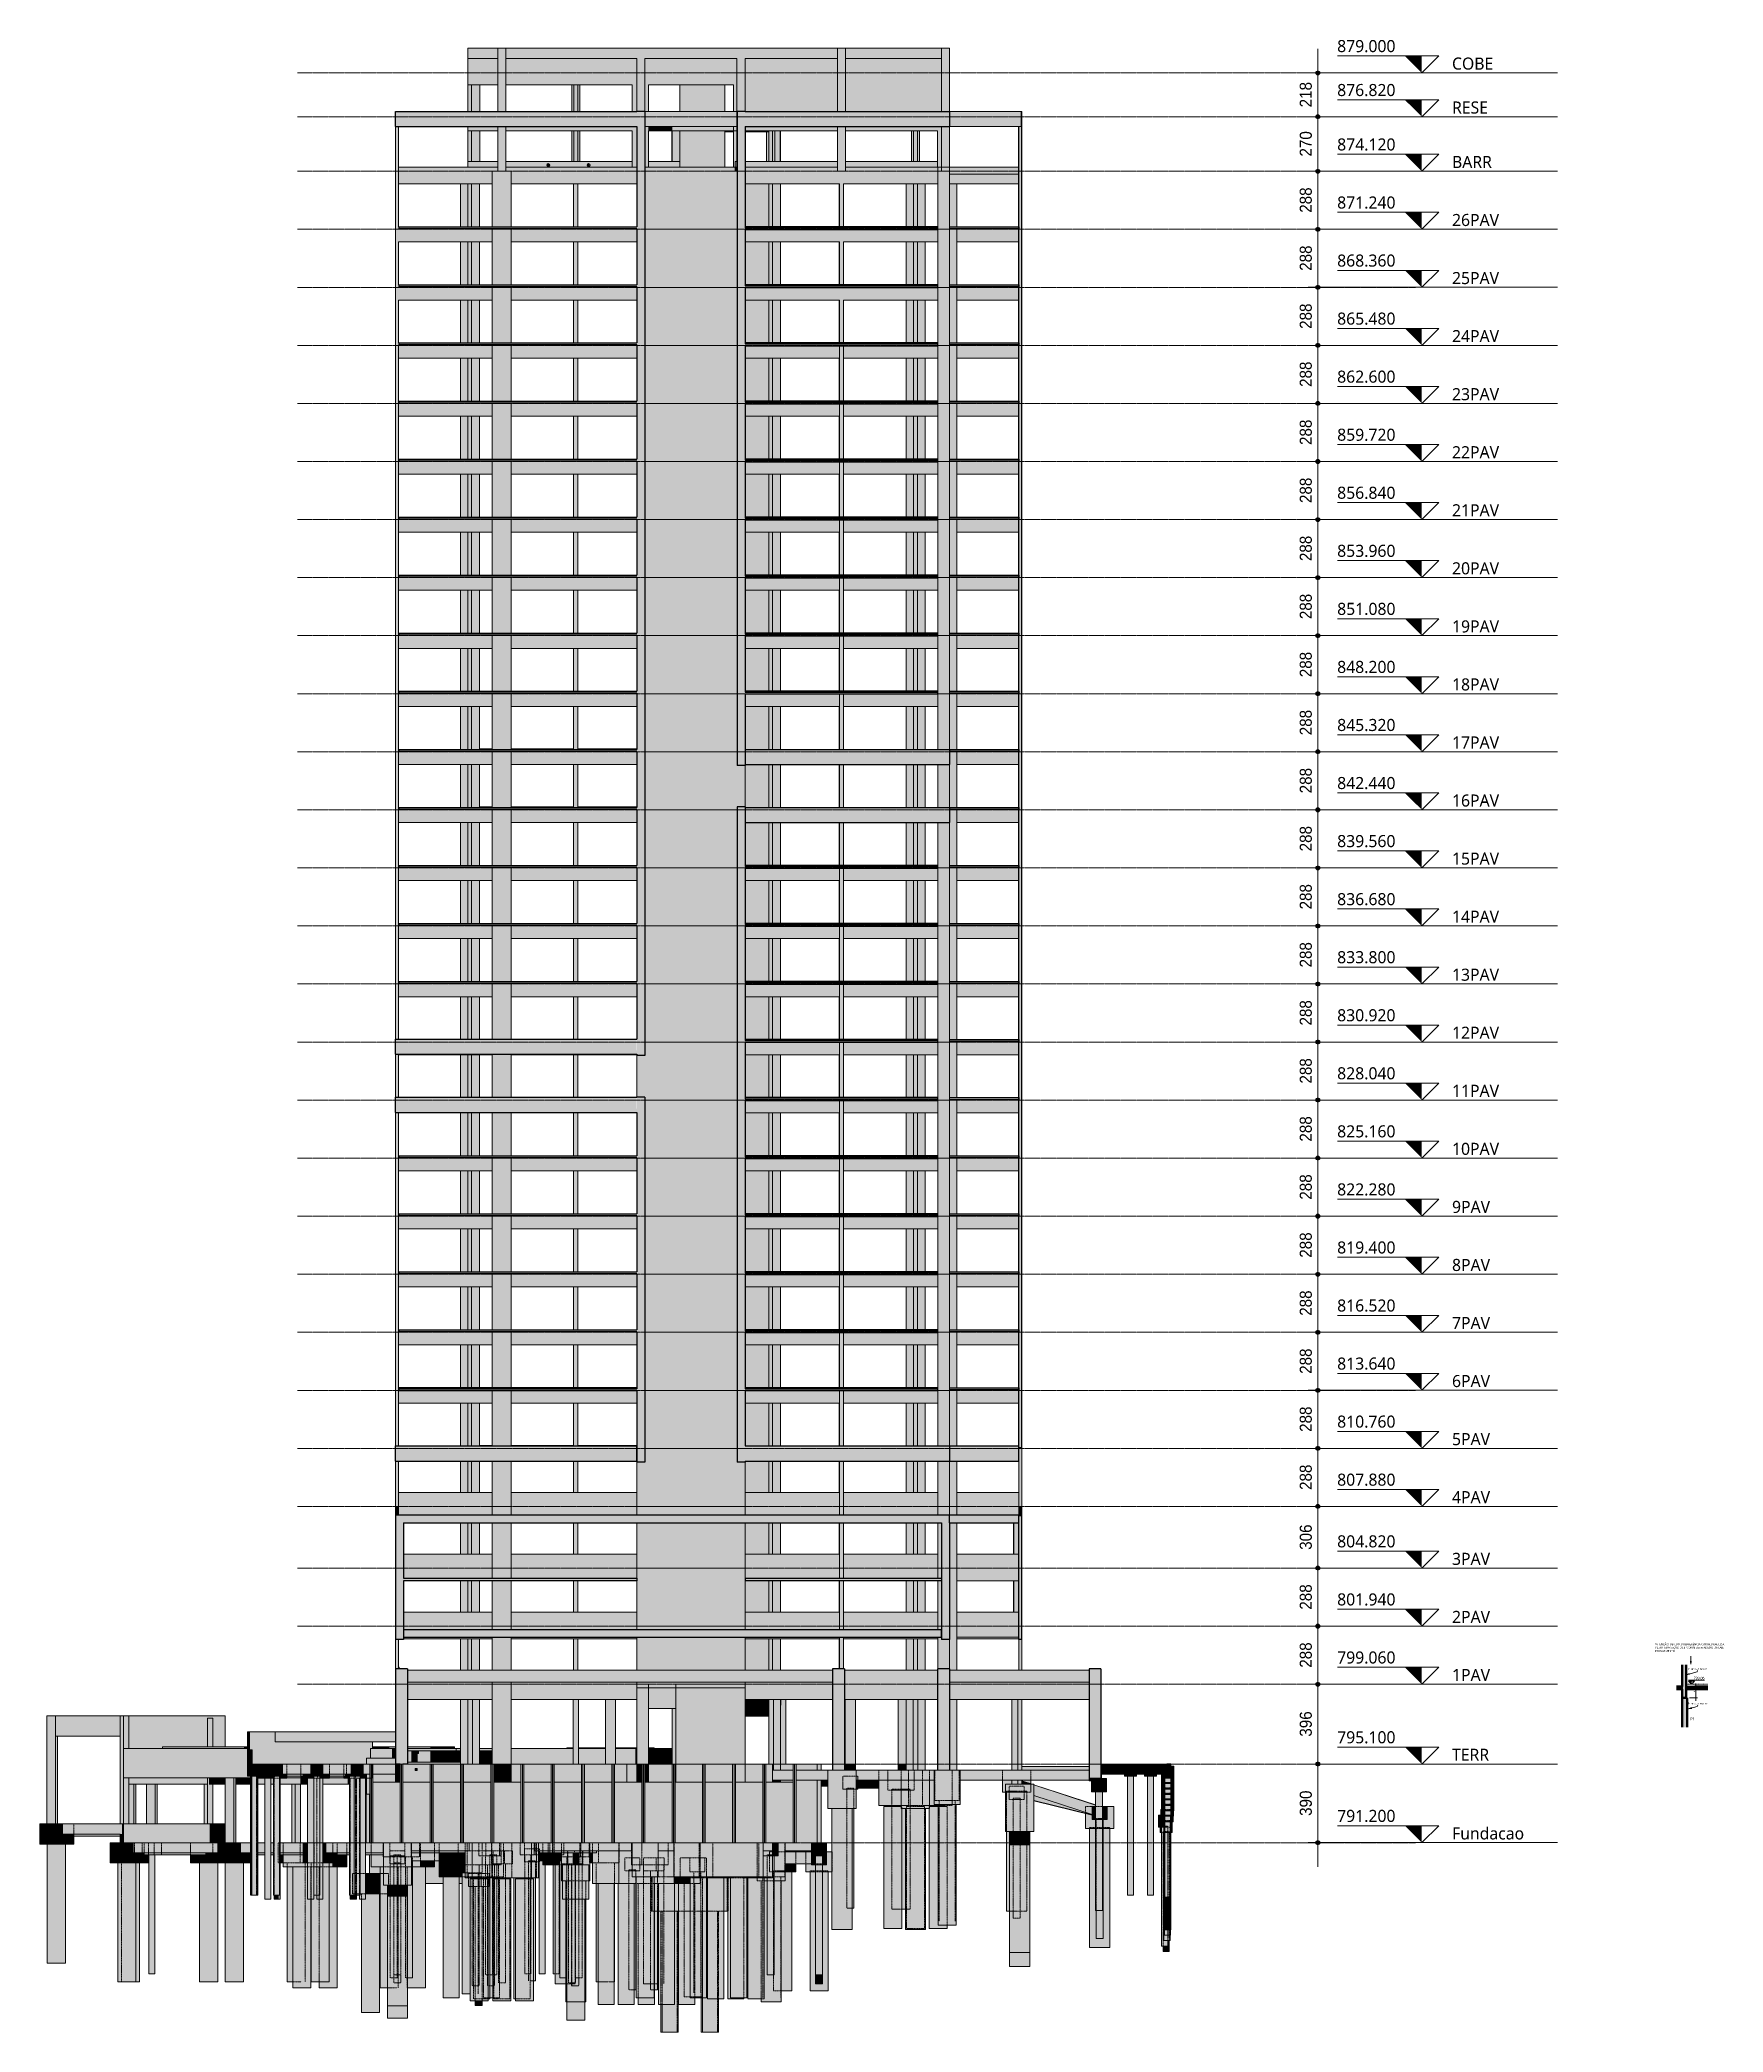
# Model space of a CAD drawing. Extents: x -1981 to 38708, y -3196 to 88064.
# Drawn here: x 30086 to 38436, y 78180 to 88064 of the extents above; entities that cross this region are included whole.
import ezdxf

# ---------------------------------------------------------------- set-up
doc = ezdxf.new("R2010")
doc.units = 0
for name, pattern in [('Centro', [3.175, 0.635, -0.47625, 1.5875, -0.47625]), ('Hidden', [0.714375, 0.47625, -0.238125]), ('Hidden 0_75', [0.15, 0.075, -0.075]), ('Traço', [0.635, 0.3175, -0.3175])]:
    doc.linetypes.add(name, pattern=pattern)
for name, color, linetype, lineweight in [('A-ANNO-DIMS', 7, 'Continuous', 9), ('A-ANNO-DIMS-400', 7, 'Continuous', 9), ('A-ANNO-DIMS-50', 7, 'Continuous', 9), ('A-DETL', 7, 'Hidden', 18), ('A-DETL-GENF', 7, 'Continuous', 18), ('A-DETL-THIN', 7, 'Continuous', 25), ('A-FLOR', 7, 'Continuous', 25), ('A-FLOR-LEVL', 7, 'Continuous', 9), ('A-GENM', 7, 'Continuous', 25), ('G-ANNO-DIMS', 7, 'Continuous', 9), ('G-ANNO-TEXT', 7, 'Continuous', 9), ('S-BEAM', 7, 'Continuous', 25), ('S-COLS', 7, 'Continuous', 25), ('S-COLS-IDEN', 7, 'Continuous', 9), ('S-FNDN', 7, 'Continuous', 25), ('S-FNDN-HDLN', 7, 'Traço', 9)]:
    doc.layers.add(name, color=color, linetype=linetype, lineweight=lineweight)
doc.styles.add('Arial_1', font='arial.ttf', dxfattribs={"width": 0.9, "height": 7.5})
doc.styles.add('Arial_2', font='arial.ttf', dxfattribs={"height": 12.5})
doc.styles.add('Arial_4', font='arial.ttf', dxfattribs={"width": 0.9, "height": 60})
doc.styles.add('Gadugi_1', font='gadugi.ttf', dxfattribs={"height": 15})
doc.styles.add('Gadugi_2', font='gadugi.ttf', dxfattribs={"height": 10})
doc.styles.add('Gadugi_7', font='gadugi.ttf', dxfattribs={"height": 60})
doc.dimstyles.new('PED_1_5mm_ESQ_3', dxfattribs={"dimscale": 30.48, "dimtxt": 7.651945, "dimasz": 0.328084, "dimexe": 0.246063, "dimexo": 0.246063, "dimgap": 0.049213, "dimtad": 1, "dimdec": 1, "dimrnd": 0.5, "dimdsep": 46, "dimtxsty": 'Arial_1', "dimblk1": 'DOTSMALL', "dimblk2": 'DOTSMALL', "dimsah": 1, "dimcen": 0.09, "dimdle": 0.492126, "dimazin": 0, "dimtfac": 1, "dimtdec": 4, "dimtix": 1, "dimtmove": 0, "dimatfit": 3, "dimfxl": 1, "dimtvp": 1, "dimtolj": 1, "dimtzin": 0, "dimarcsym": 2})
doc.dimstyles.new('PED_1_5mm_ESQ_4', dxfattribs={"dimscale": 30.48, "dimtxt": 61.215564, "dimasz": 2.624672, "dimexe": 1.968504, "dimexo": 1.968504, "dimgap": 0.393701, "dimtad": 1, "dimdec": 1, "dimrnd": 0.5, "dimdsep": 46, "dimtxsty": 'Arial_4', "dimblk1": 'DOTSMALL', "dimblk2": 'DOTSMALL', "dimsah": 1, "dimcen": 0.09, "dimdle": 3.937008, "dimazin": 0, "dimtfac": 1, "dimtdec": 4, "dimtix": 1, "dimtmove": 0, "dimatfit": 3, "dimfxl": 1, "dimtvp": 1, "dimtolj": 1, "dimtzin": 0, "dimarcsym": 2})

msp = doc.modelspace()

# ---------------------------------------------------------------- texts
at = {"layer": 'A-FLOR-LEVL', "char_height": 60, "attachment_point": 1, "style": 'Gadugi_7'}
for s, insert, width in [('879.000', (36521.49, 88062.86), 349.5357), ('COBE', (37091.19, 87976.05), 250.1265), ('876.820', (36521.49, 87844.85), 349.5357), ('RESE', (37091.19, 87758.04), 218.059), ('874.120', (36521.49, 87574.86), 349.5357), ('BARR', (37091.19, 87488.05), 246.9197), ('871.240', (36521.49, 87286.85), 349.5357), ('26PAV', (37091.19, 87200.04), 298.2277), ('868.360', (36521.49, 86998.85), 349.5357), ('25PAV', (37091.19, 86912.04), 298.2277), ('865.480', (36521.49, 86710.85), 349.5357), ('24PAV', (37091.19, 86624.04), 298.2277), ('862.600', (36521.49, 86422.85), 349.5357), ('23PAV', (37091.19, 86336.04), 298.2277), ('859.720', (36521.49, 86134.85), 349.5357), ('22PAV', (37091.19, 86048.04), 298.2277), ('856.840', (36521.49, 85846.85), 349.5357), ('21PAV', (37091.19, 85760.04), 298.2277), ('853.960', (36521.49, 85558.85), 349.5357), ('20PAV', (37091.19, 85472.04), 298.2277), ('851.080', (36521.49, 85270.85), 349.5357), ('19PAV', (37091.19, 85184.04), 298.2277), ('848.200', (36521.49, 84982.85), 349.5357), ('18PAV', (37091.19, 84896.04), 298.2277), ('845.320', (36521.49, 84694.85), 349.5357), ('17PAV', (37091.19, 84608.04), 298.2277), ('842.440', (36521.49, 84406.85), 349.5357), ('16PAV', (37091.19, 84320.04), 298.2277), ('839.560', (36521.49, 84118.85), 349.5357), ('15PAV', (37091.19, 84032.04), 298.2277), ('836.680', (36521.49, 83830.85), 349.5357), ('14PAV', (37091.19, 83744.04), 298.2277), ('833.800', (36521.49, 83542.85), 349.5357), ('13PAV', (37091.19, 83456.04), 298.2277), ('830.920', (36521.49, 83254.85), 349.5357), ('12PAV', (37091.19, 83168.04), 298.2277), ('828.040', (36521.49, 82966.85), 349.5357), ('11PAV', (37091.19, 82880.04), 298.2277), ('825.160', (36521.49, 82678.85), 349.5357), ('10PAV', (37091.19, 82592.04), 298.2277), ('822.280', (36521.49, 82390.85), 349.5357), ('9PAV', (37091.19, 82304.04), 243.713), ('819.400', (36521.49, 82102.85), 349.5357), ('8PAV', (37091.19, 82016.04), 243.713), ('816.520', (36521.49, 81814.85), 349.5357), ('7PAV', (37091.19, 81728.04), 243.713), ('813.640', (36521.49, 81526.85), 349.5357), ('6PAV', (37091.19, 81440.04), 243.713), ('810.760', (36521.49, 81238.85), 349.5357), ('5PAV', (37091.19, 81152.04), 243.713), ('807.880', (36521.49, 80950.85), 349.5357), ('4PAV', (37091.19, 80864.04), 243.713), ('804.820', (36521.49, 80644.85), 349.5357), ('3PAV', (37091.19, 80558.04), 243.713), ('801.940', (36521.49, 80356.85), 349.5357), ('2PAV', (37091.19, 80270.04), 243.713), ('799.060', (36521.49, 80068.85), 349.5357), ('1PAV', (37091.19, 79982.04), 243.713), ('795.100', (36521.49, 79672.86), 349.5357), ('TERR', (37091.19, 79586.05), 227.6792), ('791.200', (36521.49, 79282.85), 349.5357), ('Fundacao', (37091.19, 79196.04), 439.3247)]:
    msp.add_mtext(s, dxfattribs=dict(at, insert=insert, width=width))
at = {"layer": 'G-ANNO-DIMS', "insert": (38290.07, 79942.82), "char_height": 12.5, "width": 63.9697, "attachment_point": 1, "line_spacing_factor": 0.941778, "style": 'Arial_2'}
msp.add_mtext('799.06', dxfattribs=at)
at = {"layer": 'G-ANNO-TEXT', "char_height": 10, "attachment_point": 1, "style": 'Gadugi_2'}
for s, insert, width in [('*ATENÇÃO: DEVIDO INTERFERÊNCIA COM HIDRAULICA,', (38096.81, 80109.7), 429.3037), ('DO PAVIMENTO', (38096.81, 80075.97), 125.0632), (' PILAR TERÁ SEÇÃO QUE MORRE 55cm ABAIXO DA LAJE ', (38096.81, 80092.83), 434.5146), ('Pilar que nasce', (38262.12, 79987.32), 113.0379), ('Pilar que morre', (38262.12, 79815.66), 116.2447)]:
    msp.add_mtext(s, dxfattribs=dict(at, insert=insert, width=width))
at = {"layer": 'S-COLS-IDEN', "insert": (38273.06, 79741.57), "char_height": 15, "width": 28.4599, "attachment_point": 1, "style": 'Gadugi_1'}
msp.add_mtext('P1', dxfattribs=at)

# ---------------------------------------------------------------- blocks, each defined once
blk = doc.blocks.new('PED_BLRET-1EST_R01_2019 - 75x75x65-3763687-CT D 002 - CRT ESQ')
at = {"layer": 'S-FNDN-HDLN'}
for p, q in [((1714.1, 79378), (1749.1, 79378)), ((1714.1, 79373), (1714.1, 79378)), ((1749.1, 79373), (1714.1, 79373)), ((1749.1, 79378), (1749.1, 79373))]:
    blk.add_line(p, q, dxfattribs=at)
blk = doc.blocks.new('Estaca W Gerdau - W250X32_7-3763720-CT D 002 - CRT ESQ')
at = {"layer": 'S-FNDN', "linetype": 'Traço', "lineweight": 9, "true_color": 0xa4b9db}
blk.add_hatch(color=9, dxfattribs=at).paths.add_polyline_path([(-1880.1, 79120), (-1871.6, 79120), (-1871.6, 79510), (-1886.2, 79510), (-1886.2, 79120)], flags=0)
at = {"layer": 'S-FNDN', "lineweight": 9}
for p, q in [((-1886.2, 79510), (-1886.2, 79120)), ((-1871.6, 79510), (-1886.2, 79510)), ((-1879.3, 79120), (-1879.3, 79510)), ((-1878.5, 79510), (-1878.5, 79120)), ((-1871.6, 79510), (-1871.6, 79120)), ((-1871.6, 79120), (-1886.2, 79120))]:
    blk.add_line(p, q, dxfattribs=at)
blk = doc.blocks.new('PED_FURO_RETANGULAR_R04_2020 - 10x10x32-3497891-CT D 002 - CRT ESQ')
at = {"layer": 'A-GENM', "lineweight": 9}
for p, q in [((-1660.4, 79478), (-1650.4, 79488)), ((-1650.4, 79478), (-1660.4, 79488))]:
    blk.add_line(p, q, dxfattribs=at)
blk = doc.blocks.new('PED_BLRET-1EST_R01_2019_muro_ - 60x60x60-3843966-CT D 002 - CRT ESQ')
at = {"layer": 'S-FNDN-HDLN'}
for p, q in [((-2471.6, 79455), (-2441.6, 79455)), ((-2471.6, 79450), (-2471.6, 79455)), ((-2441.6, 79450), (-2471.6, 79450)), ((-2441.6, 79455), (-2441.6, 79450))]:
    blk.add_line(p, q, dxfattribs=at)
blk = doc.blocks.new('PED_FURO_CIRCULAR_R04_2020 - 15x25-3721065-CT D 002 - CRT ESQ')
at = {"layer": 'A-GENM', "lineweight": 9}
for p, q in [((-993.1, 87442.5), (-1008.1, 87442.5)), ((-1000.6, 87435), (-1000.6, 87450))]:
    blk.add_line(p, q, dxfattribs=at)
blk = doc.blocks.new('PED_BLRET-1EST_R01_2019 - 75x75x65-V11-CT D 002 - CRT ESQ')
at = {"layer": 'S-FNDN-HDLN'}
for p, q in [((1305.6, 79340), (1340.6, 79340)), ((1305.6, 79335), (1305.6, 79340)), ((1340.6, 79335), (1305.6, 79335)), ((1340.6, 79340), (1340.6, 79335))]:
    blk.add_line(p, q, dxfattribs=at)
blk = doc.blocks.new('PED_BLRET-1EST_R01_2019 - 75x75x65-V12-CT D 002 - CRT ESQ')
at = {"layer": 'S-FNDN-HDLN'}
for p, q in [((325.3, 79015), (360.3, 79015)), ((360.3, 79010), (325.3, 79010))]:
    blk.add_line(p, q, dxfattribs=at)
blk = doc.blocks.new('PED_BLRET-1EST_R01_2019 - 75x75x65-V13-CT D 002 - CRT ESQ')
at = {"layer": 'S-FNDN-HDLN'}
for p, q in [((-1766.9, 79020), (-1731.9, 79020)), ((-1731.9, 79015), (-1766.9, 79015))]:
    blk.add_line(p, q, dxfattribs=at)
blk = doc.blocks.new('PED_BLRET-1EST_EXCENTRICA_R01_2019 - 110x130x100-V14-CT D 002 - CRT ESQ')
at = {"layer": 'S-FNDN-HDLN'}
for p, q in [((-326, 78945), (-326, 78950)), ((-251.6, 78945), (-326, 78945)), ((-236, 78950), (-236, 78945))]:
    blk.add_line(p, q, dxfattribs=at)
blk = doc.blocks.new('PED_BLRET-1EST_EXCENTRICA_R01_2019 - 110x130x100-3841337-CT D 002 - CRT ESQ')
at = {"layer": 'S-FNDN-HDLN'}
for p, q in [((117.3, 78980), (175.1, 78980)), ((117.3, 78975), (117.3, 78980)), ((175.1, 78975), (117.3, 78975)), ((175.1, 78980), (207.3, 78980)), ((207.3, 78975), (175.1, 78975)), ((207.3, 78980), (207.3, 78975))]:
    blk.add_line(p, q, dxfattribs=at)
blk = doc.blocks.new('PED_BLRET-1EST_EXCENTRICA_R01_2019 - 110x130x100-V4-CT D 002 - CRT ESQ')
at = {"layer": 'S-FNDN-HDLN'}
for p, q in [((297.8, 78980), (325.3, 78980)), ((297.8, 78975), (297.8, 78980)), ((325.3, 78975), (297.8, 78975)), ((325.3, 78980), (360.3, 78980)), ((360.3, 78975), (325.3, 78975)), ((360.3, 78980), (387.8, 78980)), ((387.8, 78975), (360.3, 78975)), ((387.8, 78980), (387.8, 78975))]:
    blk.add_line(p, q, dxfattribs=at)
blk = doc.blocks.new('PED_BLRET-1EST_EXCENTRICA_R01_2019 - 110x130x100-V15-CT D 002 - CRT ESQ')
at = {"layer": 'S-FNDN-HDLN'}
for p, q in [((704, 79385), (794, 79385)), ((704, 79380), (704, 79385)), ((794, 79380), (704, 79380)), ((794, 79385), (794, 79380))]:
    blk.add_line(p, q, dxfattribs=at)
blk = doc.blocks.new('PED_BLRET-1EST_EXCENTRICA_R01_2019 - 140x120x110-3841338-CT D 002 - CRT ESQ')
at = {"layer": 'S-FNDN-HDLN'}
for p, q in [((1273.172184, 79375.004), (1373.172184, 79375.004)), ((1273.172184, 79370.004), (1273.172184, 79375.004)), ((1373.172184, 79370.004), (1273.172184, 79370.004)), ((1373.172184, 79375.004), (1373.172184, 79370.004))]:
    blk.add_line(p, q, dxfattribs=at)
blk = doc.blocks.new('PED_BLRET-1EST_R01_2019 - 75x75x65-V5-CT D 002 - CRT ESQ')
at = {"layer": 'S-FNDN-HDLN'}
for p, q in [((85.1, 79060), (110.9, 79060)), ((85.1, 79055), (85.1, 79060)), ((110.9, 79055), (85.1, 79055)), ((110.9, 79060), (120.1, 79060)), ((120.1, 79055), (110.9, 79055)), ((120.1, 79060), (120.1, 79055))]:
    blk.add_line(p, q, dxfattribs=at)
blk = doc.blocks.new('PED_BLRET-1EST_R01_2019 - 75x75x65-V16-CT D 002 - CRT ESQ')
at = {"layer": 'S-FNDN-HDLN'}
for p, q in [((-1063.7, 79030), (-1098.7, 79030)), ((-1098.7, 79030), (-1098.7, 79025)), ((-1098.7, 79025), (-1063.7, 79025)), ((-1063.7, 79025), (-1063.7, 79030))]:
    blk.add_line(p, q, dxfattribs=at)
blk = doc.blocks.new('PED_BLRET-1EST_R01_2019_muro_ - 60x60x60-V17-CT D 002 - CRT ESQ')
at = {"layer": 'S-FNDN-HDLN'}
for p, q in [((-2472.7, 79455), (-2471.6, 79455)), ((-2472.7, 79450), (-2472.7, 79455)), ((-2442.7, 79455), (-2442.7, 79450))]:
    blk.add_line(p, q, dxfattribs=at)
blk = doc.blocks.new('PED_BLRET-1EST_R01_2019_muro_ - 60x60x60-V18-CT D 002 - CRT ESQ')
at = {"layer": 'S-FNDN-HDLN'}
for p, q in [((-2473.4, 79455), (-2472.7, 79455)), ((-2473.4, 79450), (-2473.4, 79455)), ((-2443.4, 79455), (-2443.4, 79450))]:
    blk.add_line(p, q, dxfattribs=at)
blk = doc.blocks.new('PED_BLRET-1EST_R01_2019_muro_ - 60x60x60-V19-CT D 002 - CRT ESQ')
at = {"layer": 'S-FNDN-HDLN'}
for p, q in [((-2474.9, 79455), (-2474.1, 79455)), ((-2474.9, 79450), (-2474.9, 79455)), ((-2444.9, 79455), (-2444.9, 79450))]:
    blk.add_line(p, q, dxfattribs=at)
blk = doc.blocks.new('PED_BLRET-1EST_R01_2019_muro_ - 60x60x60-V20-CT D 002 - CRT ESQ')
at = {"layer": 'S-FNDN-HDLN'}
for p, q in [((-2473.7, 79450), (-2473.7, 79455)), ((-2443.7, 79455), (-2443.7, 79450))]:
    blk.add_line(p, q, dxfattribs=at)
blk = doc.blocks.new('PED_BLRET-1EST_R01_2019_muro_ - 60x60x60-V21-CT D 002 - CRT ESQ')
at = {"layer": 'S-FNDN-HDLN'}
for p, q in [((-2476.4, 79455), (-2474.9, 79455)), ((-2476.4, 79450), (-2476.4, 79455)), ((-2446.4, 79455), (-2446.4, 79450))]:
    blk.add_line(p, q, dxfattribs=at)
blk = doc.blocks.new('PED_BLRET-1EST_R01_2019_muro_ - 60x60x60-V22-CT D 002 - CRT ESQ')
at = {"layer": 'S-FNDN-HDLN'}
for p, q in [((-2478.6, 79455), (-2477.9, 79455)), ((-2478.6, 79450), (-2478.6, 79455)), ((-2448.6, 79455), (-2448.6, 79450))]:
    blk.add_line(p, q, dxfattribs=at)
blk = doc.blocks.new('PED_BLRET-1EST_R01_2019_muro_ - 60x60x60-V6-CT D 002 - CRT ESQ')
at = {"layer": 'S-FNDN-HDLN'}
for p, q in [((-1986.8, 79455), (-1978.9, 79455)), ((-1986.8, 79450), (-1986.8, 79455)), ((-1978.9, 79450), (-1986.8, 79450)), ((-1978.9, 79455), (-1963.9, 79455)), ((-1956.8, 79455), (-1956.8, 79450))]:
    blk.add_line(p, q, dxfattribs=at)
blk = doc.blocks.new('PED_BLRET-1EST_R01_2019_muro_ - 60x60x60-V23-CT D 002 - CRT ESQ')
at = {"layer": 'S-FNDN-HDLN'}
for p, q in [((2057.1, 79418), (2087.1, 79418)), ((2087.1, 79413), (2057.2, 79413))]:
    blk.add_line(p, q, dxfattribs=at)
blk = doc.blocks.new('PED_BLRET-1EST_R01_2019_muro_ - 60x60x60-V24-CT D 002 - CRT ESQ')
at = {"layer": 'S-FNDN-HDLN'}
for p, q in [((2057.1, 79337), (2087.1, 79337)), ((2087.1, 79332), (2057.1, 79332))]:
    blk.add_line(p, q, dxfattribs=at)
blk = doc.blocks.new('PED_BLRET-1EST_R01_2019_muro_ - 60x60x60-V25-CT D 002 - CRT ESQ')
at = {"layer": 'S-FNDN-HDLN'}
for p, q in [((2057.1, 79283), (2087.1, 79283)), ((2087.1, 79278), (2057.1, 79278))]:
    blk.add_line(p, q, dxfattribs=at)
blk = doc.blocks.new('PED_BLRET-1EST_R01_2019_muro_ - 60x60x60-V7-CT D 002 - CRT ESQ')
at = {"layer": 'S-FNDN-HDLN'}
for p, q in [((2055.6, 79256), (2057.1, 79256)), ((2055.6, 79251), (2055.6, 79256)), ((2057.1, 79251), (2055.6, 79251)), ((2057.1, 79256), (2085.6, 79256)), ((2085.6, 79251), (2057.1, 79251)), ((2085.6, 79256), (2085.6, 79251))]:
    blk.add_line(p, q, dxfattribs=at)
blk = doc.blocks.new('PED_BLRET-1EST_R01_2019_muro_ - 60x60x60-V8-CT D 002 - CRT ESQ')
at = {"layer": 'S-FNDN-HDLN'}
for p, q in [((2053.7, 79229), (2055.6, 79229)), ((2053.7, 79224), (2053.7, 79229)), ((2055.7, 79224), (2053.7, 79224)), ((2055.7, 79229), (2083.7, 79229)), ((2083.7, 79224), (2055.7, 79224)), ((2083.7, 79229), (2083.7, 79224))]:
    blk.add_line(p, q, dxfattribs=at)
blk = doc.blocks.new('PED_BLRET-1EST_R01_2019_muro_ - 60x60x60-V9-CT D 002 - CRT ESQ')
at = {"layer": 'S-FNDN-HDLN'}
for p, q in [((2042.1, 79202), (2053.8, 79202)), ((2042.1, 79197), (2042.1, 79202)), ((2053.8, 79197), (2042.1, 79197)), ((2053.8, 79202), (2072.1, 79202)), ((2072.1, 79197), (2053.8, 79197)), ((2072.1, 79202), (2072.1, 79197))]:
    blk.add_line(p, q, dxfattribs=at)
blk = doc.blocks.new('PED_BLRET-1EST_R01_2019_muro_ - 60x60x60-V26-CT D 002 - CRT ESQ')
at = {"layer": 'S-FNDN-HDLN'}
for p, q in [((2049.9, 79175), (2079.9, 79175)), ((2049.9, 79170), (2049.9, 79175)), ((2079.9, 79170), (2049.9, 79170)), ((2079.9, 79175), (2079.9, 79170))]:
    blk.add_line(p, q, dxfattribs=at)
blk = doc.blocks.new('PED_BLRET-1EST_EXCENTRICA_R01_2019 - 120x140x110-3841340-CT D 002 - CRT ESQ')
at = {"layer": 'S-FNDN-HDLN'}
for p, q in [((1684.7, 79195), (1714.1, 79195)), ((1684.7, 79190), (1684.7, 79195)), ((1714.1, 79190), (1684.7, 79190)), ((1714.1, 79195), (1752.1, 79195)), ((1752.1, 79190), (1714.1, 79190)), ((1752.1, 79195), (1784.7, 79195)), ((1784.7, 79190), (1752.1, 79190)), ((1784.7, 79195), (1784.7, 79190))]:
    blk.add_line(p, q, dxfattribs=at)
blk = doc.blocks.new('PED_BLRET-1EST_R01_2019 - 75x75x65-V10-CT D 002 - CRT ESQ')
at = {"layer": 'S-FNDN-HDLN'}
for p, q in [((1717.1, 79240), (1749.1, 79240)), ((1717.1, 79235), (1717.1, 79240)), ((1749.1, 79235), (1717.1, 79235)), ((1749.1, 79240), (1752.1, 79240)), ((1752.1, 79235), (1749.1, 79235)), ((1752.1, 79240), (1752.1, 79235))]:
    blk.add_line(p, q, dxfattribs=at)
blk = doc.blocks.new('Nível - NÍVEL - CORTE ESQUEMÁTICO-903305-CT D 002 - CRT ESQ')
at = {"layer": 'A-FLOR-LEVL'}
blk.add_hatch(color=256, dxfattribs=at).paths.add_polyline_path([(3332.7, 79594.1), (3332.7, 79510.1), (3248.6, 79594.1)], flags=0)
for p, q in [((2914.4, 79594.1), (3416.7, 79594.1)), ((3332.7, 79510.1), (3416.7, 79594.1)), ((2768.3, 79510.1), (4005.3, 79510.1))]:
    blk.add_line(p, q, dxfattribs=at)
blk = doc.blocks.new('DIMBLOCK493-CT D 002 - CRT ESQ')
at = {"layer": 'A-ANNO-DIMS-400', "transparency": 16777216}
h = blk.add_hatch(color=256, dxfattribs=at)
edge = h.paths.add_edge_path(flags=0)
edge.add_arc((36425.5, 87900), 10, 0, 360)
h = blk.add_hatch(color=256, dxfattribs=at)
edge = h.paths.add_edge_path(flags=0)
edge.add_arc((36425.5, 87682), 10, 0, 360)
for p, q in [((36425.5, 88020), (36425.5, 87682)), ((36379.7, 87900), (36485.5, 87900)), ((36425.5, 87900), (36379.7, 87900)), ((36379.7, 87682), (36485.5, 87682)), ((36425.5, 87682), (36379.7, 87682))]:
    blk.add_line(p, q, dxfattribs=at)
for centre in [(36425.5, 87900), (36425.5, 87682)]:
    blk.add_circle(centre, 10, dxfattribs=at)
at = {"layer": 'A-ANNO-DIMS-400', "color": 0, "transparency": 16777216, "insert": (36335.6, 87728.8), "char_height": 60, "width": 149.178, "attachment_point": 1, "rotation": 90, "line_spacing_factor": 0.941778, "style": 'Arial_4'}
blk.add_mtext('218', dxfattribs=at)
blk = doc.blocks.new('_DotSmall')
at = {"color": 0, "linetype": 'ByBlock', "const_width": 0.5}
blk.add_lwpolyline([(-0.0625, 0, 1), (0.0625, 0, 1)], format="xyb", close=True, dxfattribs=at)
blk = doc.blocks.new('DIMBLOCK494-CT D 002 - CRT ESQ')
at = {"layer": 'A-ANNO-DIMS-400', "transparency": 16777216}
h = blk.add_hatch(color=256, dxfattribs=at)
edge = h.paths.add_edge_path(flags=0)
edge.add_arc((36425.5, 87682), 10, 0, 360)
h = blk.add_hatch(color=256, dxfattribs=at)
edge = h.paths.add_edge_path(flags=0)
edge.add_arc((36425.5, 87412), 10, 0, 360)
for p, q in [((36379.7, 87682), (36485.5, 87682)), ((36425.5, 87682), (36379.7, 87682)), ((36425.5, 87682), (36425.5, 87412)), ((36379.7, 87412), (36485.5, 87412)), ((36425.5, 87412), (36379.7, 87412))]:
    blk.add_line(p, q, dxfattribs=at)
for centre in [(36425.5, 87682), (36425.5, 87412)]:
    blk.add_circle(centre, 10, dxfattribs=at)
at = {"layer": 'A-ANNO-DIMS-400', "color": 0, "transparency": 16777216, "insert": (36335.6, 87484.8), "char_height": 60, "width": 149.178, "attachment_point": 1, "rotation": 90, "line_spacing_factor": 0.941778, "style": 'Arial_4'}
blk.add_mtext('270', dxfattribs=at)
blk = doc.blocks.new('DIMBLOCK495-CT D 002 - CRT ESQ')
at = {"layer": 'A-ANNO-DIMS-400', "transparency": 16777216}
h = blk.add_hatch(color=256, dxfattribs=at)
edge = h.paths.add_edge_path(flags=0)
edge.add_arc((36425.5, 87412), 10, 0, 360)
h = blk.add_hatch(color=256, dxfattribs=at)
edge = h.paths.add_edge_path(flags=0)
edge.add_arc((36425.5, 87124), 10, 0, 360)
for p, q in [((36379.7, 87412), (36485.5, 87412)), ((36425.5, 87412), (36379.7, 87412)), ((36425.5, 87412), (36425.5, 87124)), ((36379.7, 87124), (36485.5, 87124)), ((36425.5, 87124), (36379.7, 87124))]:
    blk.add_line(p, q, dxfattribs=at)
for centre in [(36425.5, 87412), (36425.5, 87124)]:
    blk.add_circle(centre, 10, dxfattribs=at)
at = {"layer": 'A-ANNO-DIMS-400', "color": 0, "transparency": 16777216, "insert": (36335.6, 87205.8), "char_height": 60, "width": 149.178, "attachment_point": 1, "rotation": 90, "line_spacing_factor": 0.941778, "style": 'Arial_4'}
blk.add_mtext('288', dxfattribs=at)
blk = doc.blocks.new('DIMBLOCK496-CT D 002 - CRT ESQ')
at = {"layer": 'A-ANNO-DIMS-400', "transparency": 16777216}
h = blk.add_hatch(color=256, dxfattribs=at)
edge = h.paths.add_edge_path(flags=0)
edge.add_arc((36425.5, 87124), 10, 0, 360)
h = blk.add_hatch(color=256, dxfattribs=at)
edge = h.paths.add_edge_path(flags=0)
edge.add_arc((36425.5, 86836), 10, 0, 360)
for p, q in [((36379.7, 87124), (36485.5, 87124)), ((36425.5, 87124), (36379.7, 87124)), ((36425.5, 87124), (36425.5, 86836)), ((36379.7, 86836), (36485.5, 86836)), ((36425.5, 86836), (36379.7, 86836))]:
    blk.add_line(p, q, dxfattribs=at)
for centre in [(36425.5, 87124), (36425.5, 86836)]:
    blk.add_circle(centre, 10, dxfattribs=at)
at = {"layer": 'A-ANNO-DIMS-400', "color": 0, "transparency": 16777216, "insert": (36335.6, 86917.8), "char_height": 60, "width": 149.178, "attachment_point": 1, "rotation": 90, "line_spacing_factor": 0.941778, "style": 'Arial_4'}
blk.add_mtext('288', dxfattribs=at)
blk = doc.blocks.new('DIMBLOCK497-CT D 002 - CRT ESQ')
at = {"layer": 'A-ANNO-DIMS-400', "transparency": 16777216}
h = blk.add_hatch(color=256, dxfattribs=at)
edge = h.paths.add_edge_path(flags=0)
edge.add_arc((36425.5, 86836), 10, 0, 360)
h = blk.add_hatch(color=256, dxfattribs=at)
edge = h.paths.add_edge_path(flags=0)
edge.add_arc((36425.5, 86548), 10, 0, 360)
for p, q in [((36379.7, 86836), (36485.5, 86836)), ((36425.5, 86836), (36379.7, 86836)), ((36425.5, 86836), (36425.5, 86548)), ((36379.7, 86548), (36485.5, 86548)), ((36425.5, 86548), (36379.7, 86548))]:
    blk.add_line(p, q, dxfattribs=at)
for centre in [(36425.5, 86836), (36425.5, 86548)]:
    blk.add_circle(centre, 10, dxfattribs=at)
at = {"layer": 'A-ANNO-DIMS-400', "color": 0, "transparency": 16777216, "insert": (36335.6, 86629.8), "char_height": 60, "width": 149.178, "attachment_point": 1, "rotation": 90, "line_spacing_factor": 0.941778, "style": 'Arial_4'}
blk.add_mtext('288', dxfattribs=at)
blk = doc.blocks.new('DIMBLOCK498-CT D 002 - CRT ESQ')
at = {"layer": 'A-ANNO-DIMS-400', "transparency": 16777216}
h = blk.add_hatch(color=256, dxfattribs=at)
edge = h.paths.add_edge_path(flags=0)
edge.add_arc((36425.5, 86548), 10, 0, 360)
h = blk.add_hatch(color=256, dxfattribs=at)
edge = h.paths.add_edge_path(flags=0)
edge.add_arc((36425.5, 86260), 10, 0, 360)
for p, q in [((36379.7, 86548), (36485.5, 86548)), ((36425.5, 86548), (36379.7, 86548)), ((36425.5, 86548), (36425.5, 86260)), ((36379.7, 86260), (36485.5, 86260)), ((36425.5, 86260), (36379.7, 86260))]:
    blk.add_line(p, q, dxfattribs=at)
for centre in [(36425.5, 86548), (36425.5, 86260)]:
    blk.add_circle(centre, 10, dxfattribs=at)
at = {"layer": 'A-ANNO-DIMS-400', "color": 0, "transparency": 16777216, "insert": (36335.6, 86341.8), "char_height": 60, "width": 149.178, "attachment_point": 1, "rotation": 90, "line_spacing_factor": 0.941778, "style": 'Arial_4'}
blk.add_mtext('288', dxfattribs=at)
blk = doc.blocks.new('DIMBLOCK499-CT D 002 - CRT ESQ')
at = {"layer": 'A-ANNO-DIMS-400', "transparency": 16777216}
h = blk.add_hatch(color=256, dxfattribs=at)
edge = h.paths.add_edge_path(flags=0)
edge.add_arc((36425.5, 86260), 10, 0, 360)
h = blk.add_hatch(color=256, dxfattribs=at)
edge = h.paths.add_edge_path(flags=0)
edge.add_arc((36425.5, 85972), 10, 0, 360)
for p, q in [((36379.7, 86260), (36485.5, 86260)), ((36425.5, 86260), (36379.7, 86260)), ((36425.5, 86260), (36425.5, 85972)), ((36379.7, 85972), (36485.5, 85972)), ((36425.5, 85972), (36379.7, 85972))]:
    blk.add_line(p, q, dxfattribs=at)
for centre in [(36425.5, 86260), (36425.5, 85972)]:
    blk.add_circle(centre, 10, dxfattribs=at)
at = {"layer": 'A-ANNO-DIMS-400', "color": 0, "transparency": 16777216, "insert": (36335.6, 86053.8), "char_height": 60, "width": 149.178, "attachment_point": 1, "rotation": 90, "line_spacing_factor": 0.941778, "style": 'Arial_4'}
blk.add_mtext('288', dxfattribs=at)
blk = doc.blocks.new('DIMBLOCK500-CT D 002 - CRT ESQ')
at = {"layer": 'A-ANNO-DIMS-400', "transparency": 16777216}
h = blk.add_hatch(color=256, dxfattribs=at)
edge = h.paths.add_edge_path(flags=0)
edge.add_arc((36425.5, 85972), 10, 0, 360)
h = blk.add_hatch(color=256, dxfattribs=at)
edge = h.paths.add_edge_path(flags=0)
edge.add_arc((36425.5, 85684), 10, 0, 360)
for p, q in [((36379.7, 85972), (36485.5, 85972)), ((36425.5, 85972), (36379.7, 85972)), ((36425.5, 85972), (36425.5, 85684)), ((36379.7, 85684), (36485.5, 85684)), ((36425.5, 85684), (36379.7, 85684))]:
    blk.add_line(p, q, dxfattribs=at)
for centre in [(36425.5, 85972), (36425.5, 85684)]:
    blk.add_circle(centre, 10, dxfattribs=at)
at = {"layer": 'A-ANNO-DIMS-400', "color": 0, "transparency": 16777216, "insert": (36335.6, 85765.8), "char_height": 60, "width": 149.178, "attachment_point": 1, "rotation": 90, "line_spacing_factor": 0.941778, "style": 'Arial_4'}
blk.add_mtext('288', dxfattribs=at)
blk = doc.blocks.new('DIMBLOCK501-CT D 002 - CRT ESQ')
at = {"layer": 'A-ANNO-DIMS-400', "transparency": 16777216}
h = blk.add_hatch(color=256, dxfattribs=at)
edge = h.paths.add_edge_path(flags=0)
edge.add_arc((36425.5, 85684), 10, 0, 360)
h = blk.add_hatch(color=256, dxfattribs=at)
edge = h.paths.add_edge_path(flags=0)
edge.add_arc((36425.5, 85396), 10, 0, 360)
for p, q in [((36379.7, 85684), (36485.5, 85684)), ((36425.5, 85684), (36379.7, 85684)), ((36425.5, 85684), (36425.5, 85396)), ((36379.7, 85396), (36485.5, 85396)), ((36425.5, 85396), (36379.7, 85396))]:
    blk.add_line(p, q, dxfattribs=at)
for centre in [(36425.5, 85684), (36425.5, 85396)]:
    blk.add_circle(centre, 10, dxfattribs=at)
at = {"layer": 'A-ANNO-DIMS-400', "color": 0, "transparency": 16777216, "insert": (36335.6, 85477.8), "char_height": 60, "width": 149.178, "attachment_point": 1, "rotation": 90, "line_spacing_factor": 0.941778, "style": 'Arial_4'}
blk.add_mtext('288', dxfattribs=at)
blk = doc.blocks.new('DIMBLOCK502-CT D 002 - CRT ESQ')
at = {"layer": 'A-ANNO-DIMS-400', "transparency": 16777216}
h = blk.add_hatch(color=256, dxfattribs=at)
edge = h.paths.add_edge_path(flags=0)
edge.add_arc((36425.5, 85396), 10, 0, 360)
h = blk.add_hatch(color=256, dxfattribs=at)
edge = h.paths.add_edge_path(flags=0)
edge.add_arc((36425.5, 85108), 10, 0, 360)
for p, q in [((36379.7, 85396), (36485.5, 85396)), ((36425.5, 85396), (36379.7, 85396)), ((36425.5, 85396), (36425.5, 85108)), ((36379.7, 85108), (36485.5, 85108)), ((36425.5, 85108), (36379.7, 85108))]:
    blk.add_line(p, q, dxfattribs=at)
for centre in [(36425.5, 85396), (36425.5, 85108)]:
    blk.add_circle(centre, 10, dxfattribs=at)
at = {"layer": 'A-ANNO-DIMS-400', "color": 0, "transparency": 16777216, "insert": (36335.6, 85189.8), "char_height": 60, "width": 149.178, "attachment_point": 1, "rotation": 90, "line_spacing_factor": 0.941778, "style": 'Arial_4'}
blk.add_mtext('288', dxfattribs=at)
blk = doc.blocks.new('DIMBLOCK503-CT D 002 - CRT ESQ')
at = {"layer": 'A-ANNO-DIMS-400', "transparency": 16777216}
h = blk.add_hatch(color=256, dxfattribs=at)
edge = h.paths.add_edge_path(flags=0)
edge.add_arc((36425.5, 85108), 10, 0, 360)
h = blk.add_hatch(color=256, dxfattribs=at)
edge = h.paths.add_edge_path(flags=0)
edge.add_arc((36425.5, 84820), 10, 0, 360)
for p, q in [((36379.7, 85108), (36485.5, 85108)), ((36425.5, 85108), (36379.7, 85108)), ((36425.5, 85108), (36425.5, 84820)), ((36379.7, 84820), (36485.5, 84820)), ((36425.5, 84820), (36379.7, 84820))]:
    blk.add_line(p, q, dxfattribs=at)
for centre in [(36425.5, 85108), (36425.5, 84820)]:
    blk.add_circle(centre, 10, dxfattribs=at)
at = {"layer": 'A-ANNO-DIMS-400', "color": 0, "transparency": 16777216, "insert": (36335.6, 84901.8), "char_height": 60, "width": 149.178, "attachment_point": 1, "rotation": 90, "line_spacing_factor": 0.941778, "style": 'Arial_4'}
blk.add_mtext('288', dxfattribs=at)
blk = doc.blocks.new('DIMBLOCK504-CT D 002 - CRT ESQ')
at = {"layer": 'A-ANNO-DIMS-400', "transparency": 16777216}
h = blk.add_hatch(color=256, dxfattribs=at)
edge = h.paths.add_edge_path(flags=0)
edge.add_arc((36425.5, 84820), 10, 0, 360)
h = blk.add_hatch(color=256, dxfattribs=at)
edge = h.paths.add_edge_path(flags=0)
edge.add_arc((36425.5, 84532), 10, 0, 360)
for p, q in [((36379.7, 84820), (36485.5, 84820)), ((36425.5, 84820), (36379.7, 84820)), ((36425.5, 84820), (36425.5, 84532)), ((36379.7, 84532), (36485.5, 84532)), ((36425.5, 84532), (36379.7, 84532))]:
    blk.add_line(p, q, dxfattribs=at)
for centre in [(36425.5, 84820), (36425.5, 84532)]:
    blk.add_circle(centre, 10, dxfattribs=at)
at = {"layer": 'A-ANNO-DIMS-400', "color": 0, "transparency": 16777216, "insert": (36335.6, 84613.8), "char_height": 60, "width": 149.178, "attachment_point": 1, "rotation": 90, "line_spacing_factor": 0.941778, "style": 'Arial_4'}
blk.add_mtext('288', dxfattribs=at)
blk = doc.blocks.new('DIMBLOCK505-CT D 002 - CRT ESQ')
at = {"layer": 'A-ANNO-DIMS-400', "transparency": 16777216}
h = blk.add_hatch(color=256, dxfattribs=at)
edge = h.paths.add_edge_path(flags=0)
edge.add_arc((36425.5, 84532), 10, 0, 360)
h = blk.add_hatch(color=256, dxfattribs=at)
edge = h.paths.add_edge_path(flags=0)
edge.add_arc((36425.5, 84244), 10, 0, 360)
for p, q in [((36379.7, 84532), (36485.5, 84532)), ((36425.5, 84532), (36379.7, 84532)), ((36425.5, 84532), (36425.5, 84244)), ((36379.7, 84244), (36485.5, 84244)), ((36425.5, 84244), (36379.7, 84244))]:
    blk.add_line(p, q, dxfattribs=at)
for centre in [(36425.5, 84532), (36425.5, 84244)]:
    blk.add_circle(centre, 10, dxfattribs=at)
at = {"layer": 'A-ANNO-DIMS-400', "color": 0, "transparency": 16777216, "insert": (36335.6, 84325.8), "char_height": 60, "width": 149.178, "attachment_point": 1, "rotation": 90, "line_spacing_factor": 0.941778, "style": 'Arial_4'}
blk.add_mtext('288', dxfattribs=at)
blk = doc.blocks.new('DIMBLOCK506-CT D 002 - CRT ESQ')
at = {"layer": 'A-ANNO-DIMS-400', "transparency": 16777216}
h = blk.add_hatch(color=256, dxfattribs=at)
edge = h.paths.add_edge_path(flags=0)
edge.add_arc((36425.5, 84244), 10, 0, 360)
h = blk.add_hatch(color=256, dxfattribs=at)
edge = h.paths.add_edge_path(flags=0)
edge.add_arc((36425.5, 83956), 10, 0, 360)
for p, q in [((36379.7, 84244), (36485.5, 84244)), ((36425.5, 84244), (36379.7, 84244)), ((36425.5, 84244), (36425.5, 83956)), ((36379.7, 83956), (36485.5, 83956)), ((36425.5, 83956), (36379.7, 83956))]:
    blk.add_line(p, q, dxfattribs=at)
for centre in [(36425.5, 84244), (36425.5, 83956)]:
    blk.add_circle(centre, 10, dxfattribs=at)
at = {"layer": 'A-ANNO-DIMS-400', "color": 0, "transparency": 16777216, "insert": (36335.6, 84037.8), "char_height": 60, "width": 149.178, "attachment_point": 1, "rotation": 90, "line_spacing_factor": 0.941778, "style": 'Arial_4'}
blk.add_mtext('288', dxfattribs=at)
blk = doc.blocks.new('DIMBLOCK507-CT D 002 - CRT ESQ')
at = {"layer": 'A-ANNO-DIMS-400', "transparency": 16777216}
h = blk.add_hatch(color=256, dxfattribs=at)
edge = h.paths.add_edge_path(flags=0)
edge.add_arc((36425.5, 83956), 10, 0, 360)
h = blk.add_hatch(color=256, dxfattribs=at)
edge = h.paths.add_edge_path(flags=0)
edge.add_arc((36425.5, 83668), 10, 0, 360)
for p, q in [((36379.7, 83956), (36485.5, 83956)), ((36425.5, 83956), (36379.7, 83956)), ((36425.5, 83956), (36425.5, 83668)), ((36379.7, 83668), (36485.5, 83668)), ((36425.5, 83668), (36379.7, 83668))]:
    blk.add_line(p, q, dxfattribs=at)
for centre in [(36425.5, 83956), (36425.5, 83668)]:
    blk.add_circle(centre, 10, dxfattribs=at)
at = {"layer": 'A-ANNO-DIMS-400', "color": 0, "transparency": 16777216, "insert": (36335.6, 83749.8), "char_height": 60, "width": 149.178, "attachment_point": 1, "rotation": 90, "line_spacing_factor": 0.941778, "style": 'Arial_4'}
blk.add_mtext('288', dxfattribs=at)
blk = doc.blocks.new('DIMBLOCK508-CT D 002 - CRT ESQ')
at = {"layer": 'A-ANNO-DIMS-400', "transparency": 16777216}
h = blk.add_hatch(color=256, dxfattribs=at)
edge = h.paths.add_edge_path(flags=0)
edge.add_arc((36425.5, 83668), 10, 0, 360)
h = blk.add_hatch(color=256, dxfattribs=at)
edge = h.paths.add_edge_path(flags=0)
edge.add_arc((36425.5, 83380), 10, 0, 360)
for p, q in [((36379.7, 83668), (36485.5, 83668)), ((36425.5, 83668), (36379.7, 83668)), ((36425.5, 83668), (36425.5, 83380)), ((36379.7, 83380), (36485.5, 83380)), ((36425.5, 83380), (36379.7, 83380))]:
    blk.add_line(p, q, dxfattribs=at)
for centre in [(36425.5, 83668), (36425.5, 83380)]:
    blk.add_circle(centre, 10, dxfattribs=at)
at = {"layer": 'A-ANNO-DIMS-400', "color": 0, "transparency": 16777216, "insert": (36335.6, 83461.8), "char_height": 60, "width": 149.178, "attachment_point": 1, "rotation": 90, "line_spacing_factor": 0.941778, "style": 'Arial_4'}
blk.add_mtext('288', dxfattribs=at)
blk = doc.blocks.new('DIMBLOCK509-CT D 002 - CRT ESQ')
at = {"layer": 'A-ANNO-DIMS-400', "transparency": 16777216}
h = blk.add_hatch(color=256, dxfattribs=at)
edge = h.paths.add_edge_path(flags=0)
edge.add_arc((36425.5, 83380), 10, 0, 360)
h = blk.add_hatch(color=256, dxfattribs=at)
edge = h.paths.add_edge_path(flags=0)
edge.add_arc((36425.5, 83092), 10, 0, 360)
for p, q in [((36379.7, 83380), (36485.5, 83380)), ((36425.5, 83380), (36379.7, 83380)), ((36425.5, 83380), (36425.5, 83092)), ((36379.7, 83092), (36485.5, 83092)), ((36425.5, 83092), (36379.7, 83092))]:
    blk.add_line(p, q, dxfattribs=at)
for centre in [(36425.5, 83380), (36425.5, 83092)]:
    blk.add_circle(centre, 10, dxfattribs=at)
at = {"layer": 'A-ANNO-DIMS-400', "color": 0, "transparency": 16777216, "insert": (36335.6, 83173.8), "char_height": 60, "width": 149.178, "attachment_point": 1, "rotation": 90, "line_spacing_factor": 0.941778, "style": 'Arial_4'}
blk.add_mtext('288', dxfattribs=at)
blk = doc.blocks.new('DIMBLOCK510-CT D 002 - CRT ESQ')
at = {"layer": 'A-ANNO-DIMS-400', "transparency": 16777216}
h = blk.add_hatch(color=256, dxfattribs=at)
edge = h.paths.add_edge_path(flags=0)
edge.add_arc((36425.5, 83092), 10, 0, 360)
h = blk.add_hatch(color=256, dxfattribs=at)
edge = h.paths.add_edge_path(flags=0)
edge.add_arc((36425.5, 82804), 10, 0, 360)
for p, q in [((36379.7, 83092), (36485.5, 83092)), ((36425.5, 83092), (36379.7, 83092)), ((36425.5, 83092), (36425.5, 82804)), ((36379.7, 82804), (36485.5, 82804)), ((36425.5, 82804), (36379.7, 82804))]:
    blk.add_line(p, q, dxfattribs=at)
for centre in [(36425.5, 83092), (36425.5, 82804)]:
    blk.add_circle(centre, 10, dxfattribs=at)
at = {"layer": 'A-ANNO-DIMS-400', "color": 0, "transparency": 16777216, "insert": (36335.6, 82885.8), "char_height": 60, "width": 149.178, "attachment_point": 1, "rotation": 90, "line_spacing_factor": 0.941778, "style": 'Arial_4'}
blk.add_mtext('288', dxfattribs=at)
blk = doc.blocks.new('DIMBLOCK511-CT D 002 - CRT ESQ')
at = {"layer": 'A-ANNO-DIMS-400', "transparency": 16777216}
h = blk.add_hatch(color=256, dxfattribs=at)
edge = h.paths.add_edge_path(flags=0)
edge.add_arc((36425.5, 82804), 10, 0, 360)
h = blk.add_hatch(color=256, dxfattribs=at)
edge = h.paths.add_edge_path(flags=0)
edge.add_arc((36425.5, 82516), 10, 0, 360)
for p, q in [((36379.7, 82804), (36485.5, 82804)), ((36425.5, 82804), (36379.7, 82804)), ((36425.5, 82804), (36425.5, 82516)), ((36379.7, 82516), (36485.5, 82516)), ((36425.5, 82516), (36379.7, 82516))]:
    blk.add_line(p, q, dxfattribs=at)
for centre in [(36425.5, 82804), (36425.5, 82516)]:
    blk.add_circle(centre, 10, dxfattribs=at)
at = {"layer": 'A-ANNO-DIMS-400', "color": 0, "transparency": 16777216, "insert": (36335.6, 82597.8), "char_height": 60, "width": 149.178, "attachment_point": 1, "rotation": 90, "line_spacing_factor": 0.941778, "style": 'Arial_4'}
blk.add_mtext('288', dxfattribs=at)
blk = doc.blocks.new('DIMBLOCK512-CT D 002 - CRT ESQ')
at = {"layer": 'A-ANNO-DIMS-400', "transparency": 16777216}
h = blk.add_hatch(color=256, dxfattribs=at)
edge = h.paths.add_edge_path(flags=0)
edge.add_arc((36425.5, 82516), 10, 0, 360)
h = blk.add_hatch(color=256, dxfattribs=at)
edge = h.paths.add_edge_path(flags=0)
edge.add_arc((36425.5, 82228), 10, 0, 360)
for p, q in [((36379.7, 82516), (36485.5, 82516)), ((36425.5, 82516), (36379.7, 82516)), ((36425.5, 82516), (36425.5, 82228)), ((36379.7, 82228), (36485.5, 82228)), ((36425.5, 82228), (36379.7, 82228))]:
    blk.add_line(p, q, dxfattribs=at)
for centre in [(36425.5, 82516), (36425.5, 82228)]:
    blk.add_circle(centre, 10, dxfattribs=at)
at = {"layer": 'A-ANNO-DIMS-400', "color": 0, "transparency": 16777216, "insert": (36335.6, 82309.8), "char_height": 60, "width": 149.178, "attachment_point": 1, "rotation": 90, "line_spacing_factor": 0.941778, "style": 'Arial_4'}
blk.add_mtext('288', dxfattribs=at)
blk = doc.blocks.new('DIMBLOCK513-CT D 002 - CRT ESQ')
at = {"layer": 'A-ANNO-DIMS-400', "transparency": 16777216}
h = blk.add_hatch(color=256, dxfattribs=at)
edge = h.paths.add_edge_path(flags=0)
edge.add_arc((36425.5, 82228), 10, 0, 360)
h = blk.add_hatch(color=256, dxfattribs=at)
edge = h.paths.add_edge_path(flags=0)
edge.add_arc((36425.5, 81940), 10, 0, 360)
for p, q in [((36379.7, 82228), (36485.5, 82228)), ((36425.5, 82228), (36379.7, 82228)), ((36425.5, 82228), (36425.5, 81940)), ((36379.7, 81940), (36485.5, 81940)), ((36425.5, 81940), (36379.7, 81940))]:
    blk.add_line(p, q, dxfattribs=at)
for centre in [(36425.5, 82228), (36425.5, 81940)]:
    blk.add_circle(centre, 10, dxfattribs=at)
at = {"layer": 'A-ANNO-DIMS-400', "color": 0, "transparency": 16777216, "insert": (36335.6, 82021.8), "char_height": 60, "width": 149.178, "attachment_point": 1, "rotation": 90, "line_spacing_factor": 0.941778, "style": 'Arial_4'}
blk.add_mtext('288', dxfattribs=at)
blk = doc.blocks.new('DIMBLOCK514-CT D 002 - CRT ESQ')
at = {"layer": 'A-ANNO-DIMS-400', "transparency": 16777216}
h = blk.add_hatch(color=256, dxfattribs=at)
edge = h.paths.add_edge_path(flags=0)
edge.add_arc((36425.5, 81940), 10, 0, 360)
h = blk.add_hatch(color=256, dxfattribs=at)
edge = h.paths.add_edge_path(flags=0)
edge.add_arc((36425.5, 81652), 10, 0, 360)
for p, q in [((36379.7, 81940), (36485.5, 81940)), ((36425.5, 81940), (36379.7, 81940)), ((36425.5, 81940), (36425.5, 81652)), ((36379.7, 81652), (36485.5, 81652)), ((36425.5, 81652), (36379.7, 81652))]:
    blk.add_line(p, q, dxfattribs=at)
for centre in [(36425.5, 81940), (36425.5, 81652)]:
    blk.add_circle(centre, 10, dxfattribs=at)
at = {"layer": 'A-ANNO-DIMS-400', "color": 0, "transparency": 16777216, "insert": (36335.6, 81733.8), "char_height": 60, "width": 149.178, "attachment_point": 1, "rotation": 90, "line_spacing_factor": 0.941778, "style": 'Arial_4'}
blk.add_mtext('288', dxfattribs=at)
blk = doc.blocks.new('DIMBLOCK515-CT D 002 - CRT ESQ')
at = {"layer": 'A-ANNO-DIMS-400', "transparency": 16777216}
h = blk.add_hatch(color=256, dxfattribs=at)
edge = h.paths.add_edge_path(flags=0)
edge.add_arc((36425.5, 81652), 10, 0, 360)
h = blk.add_hatch(color=256, dxfattribs=at)
edge = h.paths.add_edge_path(flags=0)
edge.add_arc((36425.5, 81364), 10, 0, 360)
for p, q in [((36379.7, 81652), (36485.5, 81652)), ((36425.5, 81652), (36379.7, 81652)), ((36425.5, 81652), (36425.5, 81364)), ((36379.7, 81364), (36485.5, 81364)), ((36425.5, 81364), (36379.7, 81364))]:
    blk.add_line(p, q, dxfattribs=at)
for centre in [(36425.5, 81652), (36425.5, 81364)]:
    blk.add_circle(centre, 10, dxfattribs=at)
at = {"layer": 'A-ANNO-DIMS-400', "color": 0, "transparency": 16777216, "insert": (36335.6, 81445.8), "char_height": 60, "width": 149.178, "attachment_point": 1, "rotation": 90, "line_spacing_factor": 0.941778, "style": 'Arial_4'}
blk.add_mtext('288', dxfattribs=at)
blk = doc.blocks.new('DIMBLOCK516-CT D 002 - CRT ESQ')
at = {"layer": 'A-ANNO-DIMS-400', "transparency": 16777216}
h = blk.add_hatch(color=256, dxfattribs=at)
edge = h.paths.add_edge_path(flags=0)
edge.add_arc((36425.5, 81364), 10, 0, 360)
h = blk.add_hatch(color=256, dxfattribs=at)
edge = h.paths.add_edge_path(flags=0)
edge.add_arc((36425.5, 81076), 10, 0, 360)
for p, q in [((36379.7, 81364), (36485.5, 81364)), ((36425.5, 81364), (36379.7, 81364)), ((36425.5, 81364), (36425.5, 81076)), ((36379.7, 81076), (36485.5, 81076)), ((36425.5, 81076), (36379.7, 81076))]:
    blk.add_line(p, q, dxfattribs=at)
for centre in [(36425.5, 81364), (36425.5, 81076)]:
    blk.add_circle(centre, 10, dxfattribs=at)
at = {"layer": 'A-ANNO-DIMS-400', "color": 0, "transparency": 16777216, "insert": (36335.6, 81157.8), "char_height": 60, "width": 149.178, "attachment_point": 1, "rotation": 90, "line_spacing_factor": 0.941778, "style": 'Arial_4'}
blk.add_mtext('288', dxfattribs=at)
blk = doc.blocks.new('DIMBLOCK517-CT D 002 - CRT ESQ')
at = {"layer": 'A-ANNO-DIMS-400', "transparency": 16777216}
h = blk.add_hatch(color=256, dxfattribs=at)
edge = h.paths.add_edge_path(flags=0)
edge.add_arc((36425.5, 81076), 10, 0, 360)
h = blk.add_hatch(color=256, dxfattribs=at)
edge = h.paths.add_edge_path(flags=0)
edge.add_arc((36425.5, 80788), 10, 0, 360)
for p, q in [((36379.7, 81076), (36485.5, 81076)), ((36425.5, 81076), (36379.7, 81076)), ((36425.5, 81076), (36425.5, 80788)), ((36379.7, 80788), (36485.5, 80788)), ((36425.5, 80788), (36379.7, 80788))]:
    blk.add_line(p, q, dxfattribs=at)
for centre in [(36425.5, 81076), (36425.5, 80788)]:
    blk.add_circle(centre, 10, dxfattribs=at)
at = {"layer": 'A-ANNO-DIMS-400', "color": 0, "transparency": 16777216, "insert": (36335.6, 80869.8), "char_height": 60, "width": 149.178, "attachment_point": 1, "rotation": 90, "line_spacing_factor": 0.941778, "style": 'Arial_4'}
blk.add_mtext('288', dxfattribs=at)
blk = doc.blocks.new('DIMBLOCK518-CT D 002 - CRT ESQ')
at = {"layer": 'A-ANNO-DIMS-400', "transparency": 16777216}
h = blk.add_hatch(color=256, dxfattribs=at)
edge = h.paths.add_edge_path(flags=0)
edge.add_arc((36425.5, 80788), 10, 0, 360)
h = blk.add_hatch(color=256, dxfattribs=at)
edge = h.paths.add_edge_path(flags=0)
edge.add_arc((36425.5, 80482), 10, 0, 360)
for p, q in [((36379.7, 80788), (36485.5, 80788)), ((36425.5, 80788), (36379.7, 80788)), ((36425.5, 80788), (36425.5, 80482)), ((36379.7, 80482), (36485.5, 80482)), ((36425.5, 80482), (36379.7, 80482))]:
    blk.add_line(p, q, dxfattribs=at)
for centre in [(36425.5, 80788), (36425.5, 80482)]:
    blk.add_circle(centre, 10, dxfattribs=at)
at = {"layer": 'A-ANNO-DIMS-400', "color": 0, "transparency": 16777216, "insert": (36335.6, 80572.8), "char_height": 60, "width": 149.178, "attachment_point": 1, "rotation": 90, "line_spacing_factor": 0.941778, "style": 'Arial_4'}
blk.add_mtext('306', dxfattribs=at)
blk = doc.blocks.new('DIMBLOCK519-CT D 002 - CRT ESQ')
at = {"layer": 'A-ANNO-DIMS-400', "transparency": 16777216}
h = blk.add_hatch(color=256, dxfattribs=at)
edge = h.paths.add_edge_path(flags=0)
edge.add_arc((36425.5, 80482), 10, 0, 360)
h = blk.add_hatch(color=256, dxfattribs=at)
edge = h.paths.add_edge_path(flags=0)
edge.add_arc((36425.5, 80194), 10, 0, 360)
for p, q in [((36379.7, 80482), (36485.5, 80482)), ((36425.5, 80482), (36379.7, 80482)), ((36425.5, 80482), (36425.5, 80194)), ((36379.7, 80194), (36485.5, 80194)), ((36425.5, 80194), (36379.7, 80194))]:
    blk.add_line(p, q, dxfattribs=at)
for centre in [(36425.5, 80482), (36425.5, 80194)]:
    blk.add_circle(centre, 10, dxfattribs=at)
at = {"layer": 'A-ANNO-DIMS-400', "color": 0, "transparency": 16777216, "insert": (36335.6, 80275.8), "char_height": 60, "width": 149.178, "attachment_point": 1, "rotation": 90, "line_spacing_factor": 0.941778, "style": 'Arial_4'}
blk.add_mtext('288', dxfattribs=at)
blk = doc.blocks.new('DIMBLOCK520-CT D 002 - CRT ESQ')
at = {"layer": 'A-ANNO-DIMS-400', "transparency": 16777216}
h = blk.add_hatch(color=256, dxfattribs=at)
edge = h.paths.add_edge_path(flags=0)
edge.add_arc((36425.5, 80194), 10, 0, 360)
h = blk.add_hatch(color=256, dxfattribs=at)
edge = h.paths.add_edge_path(flags=0)
edge.add_arc((36425.5, 79906), 10, 0, 360)
for p, q in [((36379.7, 80194), (36485.5, 80194)), ((36425.5, 80194), (36379.7, 80194)), ((36425.5, 80194), (36425.5, 79906)), ((36379.7, 79906), (36485.5, 79906)), ((36425.5, 79906), (36379.7, 79906))]:
    blk.add_line(p, q, dxfattribs=at)
for centre in [(36425.5, 80194), (36425.5, 79906)]:
    blk.add_circle(centre, 10, dxfattribs=at)
at = {"layer": 'A-ANNO-DIMS-400', "color": 0, "transparency": 16777216, "insert": (36335.6, 79987.8), "char_height": 60, "width": 149.178, "attachment_point": 1, "rotation": 90, "line_spacing_factor": 0.941778, "style": 'Arial_4'}
blk.add_mtext('288', dxfattribs=at)
blk = doc.blocks.new('DIMBLOCK521-CT D 002 - CRT ESQ')
at = {"layer": 'A-ANNO-DIMS-400', "transparency": 16777216}
h = blk.add_hatch(color=256, dxfattribs=at)
edge = h.paths.add_edge_path(flags=0)
edge.add_arc((36425.5, 79906), 10, 0, 360)
h = blk.add_hatch(color=256, dxfattribs=at)
edge = h.paths.add_edge_path(flags=0)
edge.add_arc((36425.5, 79510), 10, 0, 360)
for p, q in [((36379.7, 79906), (36485.5, 79906)), ((36425.5, 79906), (36379.7, 79906)), ((36425.5, 79906), (36425.5, 79510)), ((36379.7, 79510), (36485.5, 79510)), ((36425.5, 79510), (36379.7, 79510))]:
    blk.add_line(p, q, dxfattribs=at)
for centre in [(36425.5, 79906), (36425.5, 79510)]:
    blk.add_circle(centre, 10, dxfattribs=at)
at = {"layer": 'A-ANNO-DIMS-400', "color": 0, "transparency": 16777216, "insert": (36335.6, 79645.8), "char_height": 60, "width": 149.178, "attachment_point": 1, "rotation": 90, "line_spacing_factor": 0.941778, "style": 'Arial_4'}
blk.add_mtext('396', dxfattribs=at)
blk = doc.blocks.new('DIMBLOCK522-CT D 002 - CRT ESQ')
at = {"layer": 'A-ANNO-DIMS-400', "transparency": 16777216}
h = blk.add_hatch(color=256, dxfattribs=at)
edge = h.paths.add_edge_path(flags=0)
edge.add_arc((36425.5, 79510), 10, 0, 360)
h = blk.add_hatch(color=256, dxfattribs=at)
edge = h.paths.add_edge_path(flags=0)
edge.add_arc((36425.5, 79120), 10, 0, 360)
for p, q in [((36379.7, 79510), (36485.5, 79510)), ((36425.5, 79510), (36379.7, 79510)), ((36425.5, 79510), (36425.5, 79000)), ((36379.7, 79120), (36485.5, 79120)), ((36425.5, 79120), (36379.7, 79120))]:
    blk.add_line(p, q, dxfattribs=at)
for centre in [(36425.5, 79510), (36425.5, 79120)]:
    blk.add_circle(centre, 10, dxfattribs=at)
at = {"layer": 'A-ANNO-DIMS-400', "color": 0, "transparency": 16777216, "insert": (36335.6, 79252.8), "char_height": 60, "width": 149.178, "attachment_point": 1, "rotation": 90, "line_spacing_factor": 0.941778, "style": 'Arial_4'}
blk.add_mtext('390', dxfattribs=at)
blk = doc.blocks.new('DIMBLOCK523-CT D 002 - CRT H-H')
at = {"layer": 'A-ANNO-DIMS-50', "transparency": 16777216}
h = blk.add_hatch(color=256, dxfattribs=at)
edge = h.paths.add_edge_path(flags=0)
edge.add_arc((38301, 79894), 1.25, 0, 360)
h = blk.add_hatch(color=256, dxfattribs=at)
edge = h.paths.add_edge_path(flags=0)
edge.add_arc((38301, 79839), 1.25, 0, 360)
for p, q in [((38299.6, 79894), (38308.5, 79894)), ((38301, 79894), (38299.6, 79894)), ((38301, 79909), (38301, 79824)), ((38268.8, 79839), (38308.5, 79839)), ((38301, 79839), (38268.8, 79839))]:
    blk.add_line(p, q, dxfattribs=at)
for centre in [(38301, 79894), (38301, 79839)]:
    blk.add_circle(centre, 1.25, dxfattribs=at)
at = {"layer": 'A-ANNO-DIMS-50', "color": 0, "transparency": 16777216, "insert": (38289.7, 79861.3), "char_height": 7.5, "width": 12.431, "attachment_point": 1, "rotation": 90, "line_spacing_factor": 0.941778, "style": 'Arial_1'}
blk.add_mtext('55', dxfattribs=at)
blk = doc.blocks.new('Elevações de ponto - SIMBOLO DE NÍVEL-CORTE-2219088-CT D 002 - CRT H-H')
at = {"layer": 'G-ANNO-DIMS'}
blk.add_hatch(color=256, dxfattribs=at).paths.add_polyline_path([(-1354.4, 79921), (-1354.4, 79906), (-1369.4, 79921)], flags=0)
for p, q in [((-1290.3, 79926.1), (-1369.4, 79926.1)), ((-1354.4, 79906), (-1369.4, 79921)), ((-1369.4, 79921), (-1339.4, 79921)), ((-1339.4, 79921), (-1354.4, 79906))]:
    blk.add_line(p, q, dxfattribs=at)

# ---------------------------------------------------------------- dimensions: what is measured, and where the dimension line sits
at = {"layer": 'A-ANNO-DIMS'}
for base, p1, p2, dimstyle, override, picture, middle in [((36425.54, 87682), (36439.68, 87900), (36439.68, 87682), 'PED_1_5mm_ESQ_4', {"dimpost": '<>', "dimfxl": 218.004}, 'DIMBLOCK493-CT D 002 - CRT ESQ', (36382.9, 87791)), ((36425.54, 87412), (36439.68, 87682), (36439.68, 87412), 'PED_1_5mm_ESQ_4', {"dimpost": '<>', "dimfxl": 269.996}, 'DIMBLOCK494-CT D 002 - CRT ESQ', (36382.9, 87547)), ((36425.54, 87124), (36439.68, 87412), (36439.68, 87124), 'PED_1_5mm_ESQ_4', {"dimpost": '<>', "dimfxl": 288.004}, 'DIMBLOCK495-CT D 002 - CRT ESQ', (36382.9, 87268)), ((36425.54, 86836), (36439.68, 87124), (36439.68, 86836), 'PED_1_5mm_ESQ_4', {"dimpost": '<>', "dimfxl": 288}, 'DIMBLOCK496-CT D 002 - CRT ESQ', (36382.9, 86980)), ((36425.54, 86548), (36439.68, 86836), (36439.68, 86548), 'PED_1_5mm_ESQ_4', {"dimpost": '<>', "dimfxl": 288}, 'DIMBLOCK497-CT D 002 - CRT ESQ', (36382.9, 86692)), ((36425.54, 86260), (36439.68, 86548), (36439.68, 86260), 'PED_1_5mm_ESQ_4', {"dimpost": '<>', "dimfxl": 288}, 'DIMBLOCK498-CT D 002 - CRT ESQ', (36382.9, 86404)), ((36425.54, 85972), (36439.68, 86260), (36439.68, 85972), 'PED_1_5mm_ESQ_4', {"dimpost": '<>', "dimfxl": 288}, 'DIMBLOCK499-CT D 002 - CRT ESQ', (36382.9, 86116)), ((36425.54, 85684), (36439.68, 85972), (36439.68, 85684), 'PED_1_5mm_ESQ_4', {"dimpost": '<>', "dimfxl": 288}, 'DIMBLOCK500-CT D 002 - CRT ESQ', (36382.9, 85828)), ((36425.54, 85396), (36439.68, 85684), (36439.68, 85396), 'PED_1_5mm_ESQ_4', {"dimpost": '<>', "dimfxl": 288}, 'DIMBLOCK501-CT D 002 - CRT ESQ', (36382.9, 85540)), ((36425.54, 85108), (36439.68, 85396), (36439.68, 85108), 'PED_1_5mm_ESQ_4', {"dimpost": '<>', "dimfxl": 288}, 'DIMBLOCK502-CT D 002 - CRT ESQ', (36382.9, 85252)), ((36425.54, 84820), (36439.68, 85108), (36439.68, 84820), 'PED_1_5mm_ESQ_4', {"dimpost": '<>', "dimfxl": 288}, 'DIMBLOCK503-CT D 002 - CRT ESQ', (36382.9, 84964)), ((36425.54, 84532), (36439.68, 84820), (36439.68, 84532), 'PED_1_5mm_ESQ_4', {"dimpost": '<>', "dimfxl": 288}, 'DIMBLOCK504-CT D 002 - CRT ESQ', (36382.9, 84676)), ((36425.54, 84244), (36439.68, 84532), (36439.68, 84244), 'PED_1_5mm_ESQ_4', {"dimpost": '<>', "dimfxl": 288}, 'DIMBLOCK505-CT D 002 - CRT ESQ', (36382.9, 84388)), ((36425.54, 83956), (36439.68, 84244), (36439.68, 83956), 'PED_1_5mm_ESQ_4', {"dimpost": '<>', "dimfxl": 288}, 'DIMBLOCK506-CT D 002 - CRT ESQ', (36382.9, 84100)), ((36425.54, 83668), (36439.68, 83956), (36439.68, 83668), 'PED_1_5mm_ESQ_4', {"dimpost": '<>', "dimfxl": 287.999}, 'DIMBLOCK507-CT D 002 - CRT ESQ', (36382.9, 83812)), ((36425.54, 83380), (36439.68, 83668), (36439.68, 83380), 'PED_1_5mm_ESQ_4', {"dimpost": '<>', "dimfxl": 288}, 'DIMBLOCK508-CT D 002 - CRT ESQ', (36382.9, 83524)), ((36425.54, 83092), (36439.68, 83380), (36439.68, 83092), 'PED_1_5mm_ESQ_4', {"dimpost": '<>', "dimfxl": 288}, 'DIMBLOCK509-CT D 002 - CRT ESQ', (36382.9, 83236)), ((36425.54, 82804), (36439.68, 83092), (36439.68, 82804), 'PED_1_5mm_ESQ_4', {"dimpost": '<>', "dimfxl": 288}, 'DIMBLOCK510-CT D 002 - CRT ESQ', (36382.9, 82948)), ((36425.54, 82516), (36439.68, 82804), (36439.68, 82516), 'PED_1_5mm_ESQ_4', {"dimpost": '<>', "dimfxl": 288}, 'DIMBLOCK511-CT D 002 - CRT ESQ', (36382.9, 82660)), ((36425.54, 82228), (36439.68, 82516), (36439.68, 82228), 'PED_1_5mm_ESQ_4', {"dimpost": '<>', "dimfxl": 288}, 'DIMBLOCK512-CT D 002 - CRT ESQ', (36382.9, 82372)), ((36425.54, 81940), (36439.68, 82228), (36439.68, 81940), 'PED_1_5mm_ESQ_4', {"dimpost": '<>', "dimfxl": 288}, 'DIMBLOCK513-CT D 002 - CRT ESQ', (36382.9, 82084)), ((36425.54, 81652), (36439.68, 81940), (36439.68, 81652), 'PED_1_5mm_ESQ_4', {"dimpost": '<>', "dimfxl": 288}, 'DIMBLOCK514-CT D 002 - CRT ESQ', (36382.9, 81796)), ((36425.54, 81364), (36439.68, 81652), (36439.68, 81364), 'PED_1_5mm_ESQ_4', {"dimpost": '<>', "dimfxl": 288}, 'DIMBLOCK515-CT D 002 - CRT ESQ', (36382.9, 81508)), ((36425.54, 81076), (36439.68, 81364), (36439.68, 81076), 'PED_1_5mm_ESQ_4', {"dimpost": '<>', "dimfxl": 288}, 'DIMBLOCK516-CT D 002 - CRT ESQ', (36382.9, 81220)), ((36425.54, 80788), (36439.68, 81076), (36439.68, 80788), 'PED_1_5mm_ESQ_4', {"dimpost": '<>', "dimfxl": 288.001}, 'DIMBLOCK517-CT D 002 - CRT ESQ', (36382.9, 80932)), ((36425.54, 80482), (36439.68, 80788), (36439.68, 80482), 'PED_1_5mm_ESQ_4', {"dimpost": '<>', "dimfxl": 306}, 'DIMBLOCK518-CT D 002 - CRT ESQ', (36382.88, 80635)), ((36425.54, 80194), (36439.68, 80482), (36439.68, 80194), 'PED_1_5mm_ESQ_4', {"dimpost": '<>', "dimfxl": 288}, 'DIMBLOCK519-CT D 002 - CRT ESQ', (36382.9, 80338)), ((36425.54, 79906), (36439.68, 80194), (36439.68, 79906), 'PED_1_5mm_ESQ_4', {"dimpost": '<>', "dimfxl": 288}, 'DIMBLOCK520-CT D 002 - CRT ESQ', (36382.9, 80050)), ((36425.54, 79510), (36439.68, 79906), (36439.68, 79510), 'PED_1_5mm_ESQ_4', {"dimpost": '<>', "dimfxl": 395.996}, 'DIMBLOCK521-CT D 002 - CRT ESQ', (36382.88, 79708)), ((38300.96, 79839), (38307.13, 79894), (38261.28, 79839), 'PED_1_5mm_ESQ_3', {"dimpost": '<>', "dimfxl": 71.600848}, 'DIMBLOCK523-CT D 002 - CRT H-H', (38295.64, 79866.5)), ((36425.54, 79120), (36439.68, 79510), (36439.68, 79120), 'PED_1_5mm_ESQ_4', {"dimpost": '<>', "dimfxl": 390.003}, 'DIMBLOCK522-CT D 002 - CRT ESQ', (36382.88, 79315))]:
    dim = msp.add_linear_dim(base=base, p1=p1, p2=p2, angle=90, dimstyle=dimstyle, override=override, dxfattribs=at)
    dim.commit()
    dim.dimension.update_dxf_attribs({"geometry": picture, "text_midpoint": middle})

# ---------------------------------------------------------------- hatches: boundary and pattern name
at = {"layer": 'A-DETL-GENF', "true_color": 0xffffff}
msp.add_hatch(color=7, dxfattribs=at).paths.add_polyline_path([(38257.31, 79880.28), (38296.39, 79880.28), (38296.39, 79894), (38252.31, 79894), (38252.31, 79880.28)], flags=0)
at = {"layer": 'A-FLOR', "true_color": 0xc0c0c0}
for points in [[(32386.73, 87126), (33047.23, 87126), (33047, 87136), (31868.23, 87136), (31868.23, 87126), (32363.9, 87126)], [(34431.76, 87131), (34538.74, 87131), (34538.74, 87136), (33584.24, 87135.99), (33584.24, 87131), (34345.18, 87131)], [(33584.24, 87120.92), (34538.74, 87121.34), (34538.74, 87131), (33584.24, 87131), (33584.24, 87121.34)], [(34845.33, 87126), (34941.74, 87126), (34941.74, 87136), (34598.24, 87136), (34598.24, 87126), (34670.93, 87126)], [(31898.64, 86838), (33047.23, 86838), (33047, 86848), (31868.23, 86848), (31868.23, 86838), (31872.79, 86838)], [(34538.74, 86843), (34538.74, 86848), (33584.24, 86847.99), (33584.24, 86843), (34535.16, 86843)], [(33734.72, 86832.92), (34538.74, 86832.92), (34538.74, 86843), (33584.24, 86843), (33584.24, 86832.92), (33733.86, 86832.92)], [(34845.33, 86838), (34941.74, 86838), (34941.74, 86848), (34598.24, 86848), (34598.24, 86838), (34670.93, 86838)], [(34938.24, 86848), (34938.24, 86848), (34845.33, 86848)], [(33047.23, 86550), (33047, 86560), (31868.23, 86560), (31868.23, 86550), (33047, 86550)], [(34535.16, 86555), (34538.74, 86555), (34538.74, 86560), (33584.24, 86559.99), (33584.24, 86555), (34431.76, 86555)], [(33584.24, 86544.92), (34538.74, 86544.92), (34538.74, 86555), (33584.24, 86555), (33584.24, 86548)], [(34638.55, 86550), (34941.74, 86550), (34941.74, 86560), (34598.24, 86560), (34598.24, 86550), (34633.99, 86550)], [(34938.24, 86560), (34938.24, 86560), (34638.55, 86560)], [(32423.98, 86262), (33047.23, 86262), (33047, 86272), (31868.23, 86272), (31868.23, 86262), (32386.73, 86262)], [(34535.16, 86267), (34538.74, 86267), (34538.74, 86272), (33584.24, 86271.99), (33584.24, 86267), (34431.76, 86267)], [(33584.24, 86256.92), (34538.74, 86256.92), (34538.74, 86267), (33584.24, 86267), (33584.24, 86260)], [(34638.55, 86262), (34941.74, 86262), (34941.74, 86272), (34598.24, 86272), (34598.24, 86262), (34633.99, 86262)], [(34938.24, 86272), (34938.24, 86272), (34638.55, 86272)], [(31868.23, 85974), (33047.23, 85974), (33047, 85984), (31868.23, 85984), (31868.23, 85974.16)], [(34535.16, 85979), (34538.74, 85979), (34538.74, 85984), (33584.24, 85983.99), (33584.51, 85979), (34431.76, 85979)], [(33584.24, 85968.92), (34538.74, 85968.92), (34538.74, 85979), (33584.24, 85979), (33584.24, 85972)], [(34638.55, 85974), (34941.74, 85974), (34941.74, 85984), (34598.24, 85984), (34598.24, 85974), (34633.99, 85974)], [(34938.24, 85984), (34938.24, 85984), (34638.55, 85984)], [(33047.23, 85686), (33047, 85696), (31868.23, 85696), (31868.23, 85686), (33047.03, 85686)], [(33584.24, 85691), (34538.74, 85691), (34538.74, 85696), (33584.24, 85695.99)], [(34845.33, 85686), (34941.74, 85686), (34941.74, 85696), (34598.24, 85696), (34598.24, 85686), (34670.93, 85686)], [(34938.24, 85696), (34938.24, 85696), (34845.33, 85696)], [(33584.24, 85680.92), (34538.74, 85680.92), (34538.74, 85691), (33584.24, 85691), (33584.24, 85684)], [(32386.73, 85398), (33047.23, 85398), (33047, 85408), (31868.23, 85408), (31868.23, 85398), (32363.9, 85398)], [(34535.16, 85403), (34538.74, 85403), (34538.74, 85408), (33584.24, 85407.99), (33584.24, 85403), (34431.76, 85403)], [(33584.24, 85392.92), (34538.74, 85392.92), (34538.74, 85403), (33584.24, 85403), (33584.24, 85396)], [(34845.33, 85398), (34941.74, 85398), (34941.74, 85408), (34598.24, 85408), (34598.24, 85398), (34670.93, 85398)], [(34938.24, 85408), (34938.24, 85408), (34845.33, 85408)], [(32386.73, 85110), (33047.23, 85110), (33047, 85120), (31868.23, 85120), (31868.23, 85110), (32363.9, 85110)], [(33584.24, 85115), (34538.74, 85115), (34538.74, 85120), (33584.24, 85119.99)], [(33584.24, 85104.92), (34538.74, 85104.92), (34538.74, 85115), (33584.24, 85115), (33584.24, 85108)], [(34845.33, 85110), (34941.74, 85110), (34941.74, 85120), (34598.24, 85120), (34598.24, 85110), (34670.93, 85110)], [(34938.24, 85120), (34938.24, 85120), (34845.33, 85120)], [(31929.67, 84822), (33047.23, 84822), (33047, 84832), (31868.23, 84832), (31868.23, 84822)], [(34431.76, 84827), (34538.74, 84827), (34538.74, 84832), (33584.24, 84831.99), (33584.24, 84827), (34345.18, 84827)], [(33584.24, 84816.92), (34538.74, 84816.92), (34538.74, 84827), (33584.24, 84826.99), (33584.24, 84820)], [(34638.55, 84822), (34941.74, 84822), (34941.74, 84832), (34598.24, 84832), (34598.24, 84822), (34633.99, 84822)], [(34938.24, 84832), (34938.24, 84832), (34638.55, 84832)], [(31929.67, 84534), (33047.23, 84534), (33047, 84544), (31868.23, 84544), (31868.23, 84534)], [(34638.55, 84534), (34941.74, 84534), (34941.74, 84544), (34598.24, 84544), (34598.24, 84534), (34633.99, 84534)], [(31929.67, 84246), (33047.23, 84246), (33047, 84256), (31868.23, 84256), (31868.23, 84246)], [(34382.49, 84256), (34382.49, 84256), (34224.98, 84256)], [(34845.33, 84246), (34941.74, 84246), (34941.74, 84256), (34598.24, 84256), (34598.24, 84246), (34670.93, 84246)], [(31929.67, 83958), (33047.23, 83958), (33047, 83968), (31868.23, 83968), (31868.23, 83958)], [(34535.16, 83963), (34538.74, 83963), (34538.74, 83968), (33584.24, 83967.99), (33584.24, 83963), (34431.76, 83963)], [(33737.18, 83952.92), (34538.74, 83952.92), (34538.74, 83963), (33584.24, 83963), (33584.24, 83952.92), (33735.13, 83952.92)], [(34845.33, 83958), (34941.74, 83958), (34941.74, 83968), (34598.24, 83968), (34598.24, 83958), (34670.93, 83958)], [(34938.24, 83968), (34938.24, 83968), (34845.33, 83968)], [(31929.67, 83670), (33047.23, 83670), (33047, 83680), (31868.23, 83680), (31868.23, 83670)], [(33584.24, 83675), (34538.74, 83675), (34538.74, 83680), (33584.24, 83679.81)], [(33584.24, 83664.92), (34538.74, 83664.92), (34538.74, 83675), (33584.24, 83675), (33584.24, 83668)], [(34845.33, 83670), (34941.74, 83670), (34941.74, 83680), (34598.24, 83679.81), (34598.24, 83670), (34670.93, 83670)], [(32386.73, 83382), (33047.23, 83382), (33047, 83392), (31868.23, 83392), (31868.23, 83382), (32363.9, 83382)], [(34535.16, 83387), (34538.74, 83387), (34538.74, 83392), (33584.24, 83391.99), (33584.24, 83387), (34431.76, 83387)], [(33719.75, 83376.92), (34538.74, 83376.92), (34538.74, 83387), (33584.24, 83387), (33584.24, 83376.92), (33708.01, 83376.92)], [(34638.55, 83382), (34941.74, 83382), (34941.74, 83392), (34598.24, 83392), (34598.24, 83382), (34633.99, 83382)], [(34535.16, 83099), (34538.74, 83099), (34538.74, 83104), (33584.24, 83103.99), (33584.24, 83099), (34431.76, 83099)], [(33584.24, 83088.92), (34538.74, 83088.92), (34538.74, 83099), (33584.24, 83099), (33584.24, 83092)], [(34879.84, 83094), (34941.74, 83094), (34941.74, 83104), (34598.24, 83104), (34598.24, 83094), (34845.33, 83094)], [(34535.16, 82811), (34538.74, 82811), (34538.74, 82816), (33584.24, 82815.99), (33584.24, 82811), (34431.76, 82811)], [(33584.24, 82800.92), (34538.74, 82800.92), (34538.74, 82811), (33584.24, 82811), (33584.24, 82804)], [(34638.55, 82806), (34941.74, 82806), (34941.74, 82816), (34598.24, 82816), (34598.24, 82806), (34633.99, 82806)], [(32363.9, 82518), (33047.23, 82518), (33047, 82528), (31868.23, 82528), (31868.23, 82518), (32328.98, 82518)], [(34538.74, 82523), (34538.74, 82528), (33584.24, 82527.99), (33584.24, 82523), (34535.16, 82523)], [(33584.24, 82512.92), (34538.74, 82512.92), (34538.74, 82523), (33584.24, 82523), (33584.24, 82516)], [(34845.33, 82518), (34941.74, 82518), (34941.74, 82528), (34598.24, 82528), (34598.24, 82518), (34670.93, 82518)], [(31929.67, 82230), (33047.23, 82230), (33047, 82240), (31868.23, 82240), (31868.23, 82230)], [(33584.24, 82235), (34538.74, 82235), (34538.74, 82240), (33584.24, 82239.99)], [(33584.24, 82224.92), (34538.74, 82224.92), (34538.74, 82235), (33584.24, 82235), (33584.24, 82228)], [(34845.33, 82230), (34941.74, 82230), (34941.74, 82240), (34598.24, 82240), (34598.24, 82230), (34670.93, 82230)], [(31868.23, 81942), (33047.23, 81942), (33047, 81952), (31868.23, 81952)], [(33584.24, 81947), (34538.74, 81947), (34538.74, 81952), (33584.24, 81951.99)], [(33811.41, 81936.92), (34538.74, 81936.92), (34538.74, 81947), (33584.24, 81947), (33584.24, 81936.92), (33759.25, 81936.92)], [(34845.33, 81942), (34941.74, 81942), (34941.74, 81952), (34598.24, 81952), (34598.24, 81942), (34670.93, 81942)], [(32386.73, 81654), (33047.23, 81654), (33047, 81664), (31868.23, 81664), (31868.23, 81654), (32363.9, 81654)], [(33584.24, 81659), (34538.74, 81659), (34538.74, 81664), (33584.24, 81663.99)], [(33584.24, 81648.92), (34538.74, 81648.92), (34538.74, 81659), (33584.24, 81659), (33584.24, 81650.2)], [(34638.55, 81654), (34941.74, 81654), (34941.74, 81664), (34598.24, 81664), (34598.24, 81654), (34633.99, 81654)], [(32389.75, 81371), (33047.23, 81371), (33047, 81376), (31868.23, 81375.86), (31868.23, 81371), (32363.9, 81371)], [(32423.98, 81360.92), (33047.23, 81360.92), (33047, 81371), (31868.23, 81371), (31868.23, 81360.92), (32415.6, 81360.92)], [(33584.24, 81371), (34538.74, 81371), (34538.74, 81376), (33584.24, 81375.99)], [(34052.74, 81360.92), (34538.74, 81360.92), (34538.74, 81371), (33584.24, 81371), (33584.24, 81360.92), (34029.84, 81360.92)], [(34638.55, 81366), (34941.74, 81366), (34941.74, 81376), (34598.24, 81376), (34598.24, 81366), (34633.99, 81366)], [(32363.9, 80419), (33047, 80419), (33047, 80433), (31889.23, 80433), (31889.23, 80419), (32328.98, 80419)], [(33583.99, 80419), (34558.74, 80419), (34558.74, 80433), (33583.99, 80433), (33583.99, 80424.41)], [(31149.04, 79498), (31195.74, 79498), (31195.74, 79510), (31141.77, 79510), (31141.77, 79498), (31148.71, 79498)], [(33222.48, 79510), (33222.43, 79513.64), (33133.69, 79532.84), (33133.69, 79510), (33222.43, 79510)], [(35675.8, 79498), (35676.66, 79498), (35676.66, 79510), (35612.74, 79510), (35612.74, 79498), (35672.48, 79498)], [(35330.74, 79426), (35349.74, 79426), (35349.74, 79438), (35290.74, 79437.73), (35290.74, 79426), (35310.6, 79426)]]:
    msp.add_hatch(color=9, dxfattribs=at).paths.add_polyline_path(points, flags=0)
h = msp.add_hatch(color=9, dxfattribs=at)
h.paths.add_polyline_path([(34382.49, 84544), (34382.49, 84544), (34224.98, 84544)], flags=0)
h.paths.add_polyline_path([(34938.24, 84544), (34938.24, 84544), (34638.55, 84544)], flags=0)
at = {"layer": 'A-FLOR', "true_color": 0xa6a6a6}
for points in [[(38232.55, 79882), (38233.31, 79882), (38233.31, 79894), (38204.39, 79894), (38204.39, 79882)], [(38296.39, 79882), (38360.39, 79882), (38360.39, 79894), (38296.39, 79894)]]:
    msp.add_hatch(color=253, dxfattribs=at).paths.add_polyline_path(points, flags=0)
at = {"layer": 'A-FLOR', "true_color": 0xc0c0c0}
h = msp.add_hatch(color=9, dxfattribs=at)
h.paths.add_polyline_path([(31950.33, 79576), (32151.1, 79576.46), (32151.1, 79588), (31908.73, 79587.98), (31908.73, 79576), (31946.04, 79576)], flags=0)
h.paths.add_polyline_path([(31849.73, 79576), (31849.73, 79588), (31844.92, 79587.67), (31844.92, 79576), (31846.94, 79576)], flags=0)
at = {"layer": 'A-FLOR', "true_color": 0xff8040}
h = msp.add_hatch(color=11, dxfattribs=at)
h.paths.add_polyline_path([(32303.31, 79576), (32328.98, 79576), (32328.98, 79588), (32265.98, 79588), (32265.98, 79576)], flags=0)
h.paths.add_polyline_path([(32151.13, 79576), (32172.48, 79576), (32172.48, 79588), (32151.13, 79588), (32151.13, 79576.46)], flags=0)
at = {"layer": 'S-BEAM', "true_color": 0xc0c0c0}
for points in [[(32224.97, 87840), (32227.23, 87840), (32227.23, 87971), (32208.97, 87971), (32208.97, 88022), (32208.23, 88022), (32208.23, 87840)], [(32268.23, 87971), (32357.01, 87971), (32357.01, 88022), (32208.97, 88022), (32208.97, 87971), (32267.13, 87971)], [(32227.23, 87840), (32357.01, 87840), (32357.01, 87971), (32227.23, 87971), (32227.23, 87900)], [(32984.26, 87971), (33046.93, 87971), (33046.93, 88022), (32397.01, 88022), (32397.01, 87971), (32570.69, 87971)], [(32570.69, 87840), (33024.73, 87840), (33024.73, 87971), (32397.01, 87971), (32397.01, 87840)], [(33543.99, 87971), (33543.99, 88022), (33086.93, 88022), (33086.93, 87971), (33526.25, 87971)], [(33191.05, 87840), (33526.25, 87840), (33526.25, 87971), (33104.73, 87971), (33104.73, 87840)], [(33583.99, 87971), (34042.24, 87971), (34042.24, 88022), (33583.99, 88022), (33583.99, 88019.33)], [(34224.98, 87971), (34558.24, 87971), (34558.24, 88022), (34082.24, 88022), (34082.24, 87971), (34121.58, 87971)], [(34598.97, 87971), (34598.97, 88022), (34598.24, 88022), (34598.24, 87971)], [(33047.23, 87634), (33047.23, 87634), (33047.23, 87709), (31849.73, 87709), (31849.73, 87634), (32984.26, 87634)], [(33261.75, 87634), (33543.99, 87634), (33543.99, 87709), (33087.04, 87709), (33087.04, 87634), (33261.23, 87634)], [(34071.74, 87634), (34598.24, 87634), (34598.24, 87709), (33584.24, 87709), (33584.24, 87634), (34018.19, 87634)], [(34941.74, 87634), (34951.24, 87634), (34951.24, 87709), (34598.24, 87709), (34598.24, 87634), (34638.55, 87634)], [(34951.24, 87634), (34956.74, 87634), (34956.74, 87709), (34951.24, 87709), (34951.24, 87661.5)], [(34956.74, 87634), (34956.75, 87634.06), (34956.74, 87708.98)], [(32248.23, 87612), (32357.01, 87612), (32357.01, 87634), (32208.23, 87634), (32208.23, 87612), (32227.23, 87612)], [(32397.01, 87612), (33024.73, 87612), (33024.73, 87634), (32397.01, 87634)], [(33191.05, 87612), (33221.25, 87612), (33221.25, 87634), (33104.73, 87634), (33104.73, 87612)], [(33397.83, 87612), (33526.25, 87612), (33526.25, 87634), (33221.25, 87634), (33221.25, 87612), (33261.75, 87612)], [(32328.98, 87349), (32328.98, 87412), (32357.01, 87412), (32357.01, 87432), (31864.73, 87432), (31864.73, 87349), (32260.51, 87349)], [(32208.23, 87432), (32357.01, 87432), (32357.01, 87460), (32208.23, 87460)], [(32423.98, 87349), (33047, 87349), (33046.93, 87432), (32397.01, 87432), (32397.01, 87412), (32423.98, 87412), (32423.98, 87386.07)], [(32608.01, 87435), (32609.95, 87435.26), (32611.76, 87436.01), (32613.31, 87437.2), (32614.51, 87438.75), (32615.26, 87440.56), (32615.51, 87442.5), (32615.26, 87444.45), (32614.51, 87446.25), (32613.13, 87447.95), (32611.76, 87449), (32609.95, 87449.75), (32607.72, 87449.97), (32606.07, 87449.75), (32603.21, 87448.19), (32601.74, 87446.55), (32601.52, 87446.25), (32600.77, 87444.45), (32600.51, 87442.5), (32600.77, 87440.56), (32601.52, 87438.75), (32602.71, 87437.2), (32604.26, 87436.01), (32606.07, 87435.26)], [(33268.59, 87412), (33535.75, 87412), (33535.75, 87432), (33087.04, 87432), (33087.04, 87412), (33261.75, 87412)], [(33543.99, 87412), (33543.99, 87432), (33535.75, 87432), (33535.75, 87412)], [(33584.24, 87349), (34052.74, 87349), (34052.74, 87412), (34042.24, 87412), (34042.24, 87432), (33584.24, 87432), (33584.24, 87349.04)], [(34535.16, 87349), (34540.49, 87349), (34540.49, 87432), (34082.24, 87432), (34082.24, 87412), (34071.74, 87411.55), (34071.74, 87349), (34431.76, 87349)], [(34535.16, 87432), (34538.24, 87432), (34538.24, 87460), (34082.24, 87460), (34082.24, 87432), (34483.46, 87432)], [(34941.74, 87398), (34941.74, 87432), (34598.24, 87432), (34598.24, 87398), (34845.33, 87398)], [(34598.24, 87349), (34941.74, 87349), (34941.74, 87398), (34598.24, 87398), (34598.24, 87386.07)], [(31864.73, 87061), (32328.98, 87061), (32328.98, 87126), (31868.23, 87126), (31868.23, 87136), (31864.73, 87136), (31864.73, 87112)], [(33047, 87061), (33047, 87126), (32423.98, 87126), (32423.98, 87061), (32984.26, 87061)], [(33734.5, 87061), (34052.74, 87061), (34052.74, 87120.92), (33584.24, 87120.92), (33584.24, 87061), (33732.46, 87061)], [(34071.74, 87061), (34540.49, 87061), (34540.49, 87136), (34538.74, 87135.96), (34538.74, 87120.92), (34071.74, 87120.92), (34071.74, 87087.61)], [(34638.55, 87061), (34941.74, 87061), (34941.74, 87126), (34633.99, 87126), (34633.99, 87061)], [(32260.51, 86773), (32328.98, 86773), (32328.98, 86838), (31868.23, 86838), (31868.23, 86848), (31864.73, 86848), (31864.73, 86773), (32208.81, 86773)], [(32570.69, 86773), (33047, 86773), (33047, 86838), (32423.98, 86838), (32423.98, 86773)], [(33584.24, 86773), (34052.74, 86773), (34052.74, 86832.92), (33584.24, 86832.92), (33584.24, 86773.03)], [(34419.74, 86773), (34540.49, 86773), (34540.49, 86848), (34538.74, 86847.96), (34538.74, 86832.92), (34071.74, 86832.92), (34071.74, 86773), (34382.49, 86773)], [(34941.74, 86773), (34941.74, 86838), (34633.99, 86838), (34633.99, 86773), (34845.33, 86773)], [(32328.98, 86485), (32328.98, 86550), (31868.23, 86550), (31868.23, 86560), (31864.73, 86560), (31864.73, 86485), (32260.51, 86485)], [(32423.98, 86485), (33047, 86485), (33047, 86550), (32423.98, 86550)], [(33584.24, 86485), (34052.74, 86485), (34052.74, 86544.92), (33584.24, 86544.92), (33584.24, 86485.03)], [(34535.16, 86485), (34540.49, 86485), (34540.49, 86560), (34538.74, 86559.96), (34538.74, 86544.92), (34071.74, 86544.92), (34071.74, 86485), (34431.76, 86485)], [(34941.74, 86485), (34941.74, 86550), (34633.99, 86550), (34633.99, 86485), (34638.55, 86485)], [(32157.12, 86197), (32328.98, 86197), (32328.98, 86262), (31868.23, 86262), (31868.23, 86272), (31864.73, 86272), (31864.73, 86197), (31950.33, 86197)], [(32984.26, 86197), (33047, 86197), (33047, 86262), (32423.98, 86262), (32423.98, 86197), (32570.69, 86197)], [(33584.24, 86197), (34052.74, 86197), (34052.74, 86256.92), (33584.24, 86256.92), (33584.24, 86197.03)], [(34224.98, 86197), (34540.49, 86197), (34540.49, 86272), (34538.74, 86271.96), (34538.74, 86256.92), (34071.74, 86256.92), (34071.74, 86197)], [(34941.74, 86197), (34941.74, 86262), (34633.99, 86262), (34633.99, 86197), (34638.55, 86197)], [(32260.51, 85909), (32328.98, 85909), (32328.98, 85974), (31868.23, 85974.16), (31868.23, 85984), (31864.73, 85984), (31864.73, 85909), (32208.81, 85909)], [(32423.98, 85909), (33047, 85909), (33047, 85974), (32423.98, 85974)], [(33759.71, 85909), (34052.74, 85909), (34052.74, 85968.92), (33584.24, 85968.92), (33584.24, 85909), (33759.25, 85909)], [(34431.76, 85909), (34540.49, 85909), (34540.49, 85984), (34538.74, 85983.96), (34538.74, 85968.92), (34071.74, 85968.92), (34071.74, 85909), (34419.74, 85909)], [(34633.99, 85909), (34941.74, 85909), (34941.74, 85974), (34633.99, 85974), (34633.99, 85926.19)], [(32328.98, 85621), (32328.98, 85686), (31868.23, 85686), (31868.23, 85696), (31864.73, 85696), (31864.73, 85621), (32260.51, 85621)], [(34535.16, 85621), (34540.49, 85621.18), (34540.49, 85696), (34538.74, 85695.96), (34538.74, 85680.92), (34071.74, 85680.92), (34071.74, 85621), (34431.76, 85621)], [(32570.69, 85621), (33047, 85621), (33047, 85686), (32423.98, 85686), (32423.98, 85621)], [(33593.42, 85621), (34052.74, 85621.18), (34052.74, 85680.92), (33584.24, 85680.92), (33584.24, 85621)], [(34941.74, 85621), (34941.74, 85686), (34633.99, 85686), (34633.99, 85621), (34845.33, 85621)], [(31864.73, 85333), (32328.98, 85333), (32328.98, 85398), (31868.23, 85398), (31868.23, 85408), (31864.73, 85408), (31864.73, 85356.45)], [(33047, 85333), (33047, 85398), (32423.98, 85398), (32423.98, 85333), (32984.26, 85333)], [(34540.49, 85333), (34540.49, 85408), (34538.74, 85407.96), (34538.74, 85392.92), (34071.74, 85392.92), (34071.74, 85333), (34431.76, 85333)], [(34638.55, 85333), (34941.74, 85333), (34941.74, 85398), (34633.99, 85398), (34633.99, 85333)], [(33597.48, 85333), (34052.74, 85333), (34052.74, 85392.92), (33584.24, 85392.92), (33584.24, 85333)], [(32328.98, 85045), (32328.98, 85110), (31868.23, 85110), (31868.23, 85120), (31864.73, 85120), (31864.73, 85045), (32260.51, 85045)], [(32570.69, 85045), (33047, 85045), (33047, 85110), (32423.98, 85110), (32423.98, 85045)], [(33584.24, 85045), (34052.74, 85045), (34052.74, 85104.92), (33584.24, 85104.92), (33584.24, 85045.03)], [(34535.16, 85045), (34540.49, 85045), (34540.49, 85120), (34538.74, 85119.96), (34538.74, 85104.92), (34071.74, 85104.92), (34071.74, 85045), (34431.76, 85045)], [(34941.74, 85045), (34941.74, 85110), (34633.99, 85110), (34633.99, 85045), (34845.33, 85045)], [(32328.98, 84757), (32328.98, 84822), (31868.23, 84822), (31868.23, 84832), (31864.73, 84832), (31864.73, 84757), (32260.51, 84757)], [(32984.26, 84757), (33047, 84757), (33047, 84822), (32423.98, 84822), (32423.98, 84757), (32570.69, 84757)], [(33584.24, 84757), (34052.74, 84757), (34052.74, 84816.92), (33584.24, 84816.92), (33584.24, 84757.03)], [(34431.76, 84757), (34540.49, 84757), (34540.49, 84832), (34538.74, 84831.96), (34538.74, 84816.92), (34071.74, 84816.92), (34071.74, 84757), (34419.74, 84757)], [(34633.99, 84757), (34941.74, 84757), (34941.74, 84822), (34633.99, 84822), (34633.99, 84774.19)], [(31868.23, 84469), (32328.98, 84469), (32328.98, 84534), (31868.23, 84534), (31868.23, 84544), (31864.73, 84544), (31864.73, 84469)], [(32984.26, 84469), (33047, 84469), (33047, 84534), (32423.98, 84534), (32423.98, 84469), (32570.69, 84469)], [(33584.24, 84469), (34598.24, 84469), (34598.24, 84544), (33584.24, 84544), (33584.24, 84474.01)], [(34941.74, 84469), (34941.74, 84534), (34633.99, 84534), (34633.99, 84469), (34638.55, 84469)], [(31864.73, 84181), (32328.98, 84181), (32328.98, 84246), (31868.23, 84246), (31868.23, 84256), (31864.73, 84256), (31864.73, 84232)], [(32984.26, 84181), (33047, 84181), (33047, 84246), (32423.98, 84246), (32423.98, 84181), (32777.48, 84181)], [(33584.24, 84181), (34598.24, 84181), (34598.24, 84256), (33584.24, 84256), (33584.24, 84209.28)], [(34941.74, 84181), (34941.74, 84246), (34633.99, 84246), (34633.99, 84181), (34845.33, 84181)], [(31864.73, 83893), (32328.98, 83893), (32328.98, 83958), (31868.23, 83958), (31868.23, 83968), (31864.73, 83968), (31864.73, 83944)], [(32570.69, 83893), (33047, 83893), (33047, 83958), (32423.98, 83958), (32423.98, 83893)], [(33584.24, 83893), (34052.74, 83893), (34052.74, 83952.92), (33584.24, 83952.92), (33584.24, 83893.03)], [(34071.74, 83893), (34540.49, 83893), (34540.49, 83968), (34538.74, 83967.96), (34538.74, 83952.92), (34071.74, 83952.92), (34071.74, 83919.61)], [(34633.99, 83893), (34941.74, 83893), (34941.74, 83958), (34633.99, 83958), (34633.99, 83910.19)], [(32260.51, 83605), (32328.98, 83605), (32328.98, 83670), (31868.23, 83670), (31868.23, 83680), (31864.73, 83680), (31864.73, 83605), (32208.81, 83605)], [(32570.69, 83605), (33047, 83605), (33047, 83670), (32423.98, 83670), (32423.98, 83605)], [(33584.24, 83605), (34052.74, 83605), (34052.74, 83664.92), (33584.24, 83664.92), (33584.24, 83605.03)], [(34431.76, 83605), (34540.49, 83605), (34540.49, 83680), (34538.74, 83679.81), (34538.74, 83664.92), (34071.74, 83664.92), (34071.74, 83605), (34419.74, 83605)], [(34941.74, 83605), (34941.74, 83670), (34633.99, 83670), (34633.99, 83605), (34845.33, 83605)], [(32328.98, 83317), (32328.98, 83382), (31868.23, 83382), (31868.23, 83392), (31864.73, 83392), (31864.73, 83317), (32260.51, 83317)], [(32984.26, 83317), (33047, 83317), (33047, 83382), (32423.98, 83382), (32423.98, 83317), (32570.69, 83317)], [(33584.24, 83317), (34052.74, 83317), (34052.74, 83376.92), (33584.24, 83376.92), (33584.24, 83317.03)], [(34535.16, 83317), (34540.49, 83317), (34540.49, 83392), (34538.74, 83391.96), (34538.74, 83376.92), (34071.74, 83376.92), (34071.74, 83317), (34431.76, 83317)], [(34941.74, 83317), (34941.74, 83382), (34633.99, 83382), (34633.99, 83317), (34638.55, 83317)], [(32570.69, 83031), (33047.23, 83031), (33047, 83106), (31849.73, 83106), (31849.73, 83031), (32363.9, 83031)], [(31950.33, 83029), (32328.98, 83029), (32328.98, 83031), (31864.73, 83031), (31864.73, 83029)], [(32423.98, 83029), (33047, 83029), (33047, 83031), (32423.98, 83031)], [(33586.27, 83029), (34052.74, 83029), (34052.74, 83088.92), (33584.24, 83088.92), (33584.24, 83029)], [(34382.49, 83029), (34540.49, 83029), (34540.49, 83104), (34538.74, 83103.96), (34538.74, 83088.92), (34071.74, 83088.92), (34071.74, 83029), (34224.98, 83029)], [(34845.33, 83029), (34941.74, 83029), (34941.74, 83094), (34633.99, 83094), (34633.99, 83029), (34638.55, 83029)], [(33047, 82743), (33047.23, 82743), (33047, 82818), (31849.73, 82818), (31849.73, 82743), (32984.26, 82743)], [(32157.12, 82741), (32328.98, 82741), (32328.98, 82743), (31864.73, 82743), (31864.73, 82741), (31950.33, 82741)], [(32423.98, 82741), (33047, 82741), (33047, 82743), (32423.98, 82743)], [(33723.22, 82741), (34052.74, 82741), (34052.74, 82800.92), (33584.24, 82800.92), (33584.24, 82741), (33720.73, 82741)], [(34071.74, 82741), (34540.49, 82741), (34540.49, 82816), (34538.74, 82815.96), (34538.74, 82800.92), (34071.74, 82800.92), (34071.74, 82767.62)], [(34941.74, 82741), (34941.74, 82806), (34633.99, 82806), (34633.99, 82741), (34638.55, 82741)], [(34956.74, 82741), (34956.75, 82741.03), (34956.74, 82804)], [(32328.98, 82453), (32328.98, 82518), (31868.23, 82518), (31868.23, 82528), (31864.73, 82528), (31864.73, 82453), (32260.51, 82453)], [(32570.69, 82453), (33047, 82453), (33047, 82518), (32423.98, 82518), (32423.98, 82453)], [(33584.24, 82453), (34052.74, 82453), (34052.74, 82512.92), (33584.24, 82512.92), (33584.24, 82453.03)], [(34071.74, 82453), (34540.49, 82453), (34540.49, 82528), (34538.74, 82527.96), (34538.74, 82512.92), (34071.74, 82512.92), (34071.74, 82479.62)], [(34941.74, 82453), (34941.74, 82518), (34633.99, 82518), (34633.99, 82453), (34845.33, 82453)], [(31864.73, 82165), (32328.98, 82165), (32328.98, 82230), (31868.23, 82230), (31868.23, 82240), (31864.73, 82240), (31864.73, 82179.66)], [(34419.74, 82165), (34540.49, 82165), (34540.49, 82240), (34538.74, 82239.96), (34538.74, 82224.92), (34071.74, 82224.92), (34071.74, 82165), (34382.49, 82165)], [(33047, 82165), (33047, 82230), (32423.98, 82230), (32423.98, 82165), (32984.26, 82165)], [(33593.42, 82165), (34052.74, 82165), (34052.74, 82224.92), (33584.24, 82224.92), (33584.24, 82165)], [(34638.55, 82165), (34941.74, 82165), (34941.74, 82230), (34633.99, 82230), (34633.99, 82165)], [(32260.51, 81877), (32328.98, 81877), (32328.98, 81942), (31868.23, 81942), (31868.23, 81952), (31864.73, 81952), (31864.73, 81877), (32157.12, 81877)], [(32423.98, 81877), (33047, 81877), (33047, 81942), (32423.98, 81942)], [(33756.48, 81877), (34052.74, 81877), (34052.74, 81936.92), (33584.24, 81936.92), (33584.24, 81877), (33720.73, 81877)], [(34535.16, 81877), (34540.49, 81877), (34540.49, 81952), (34538.74, 81951.96), (34538.74, 81936.92), (34071.74, 81936.92), (34071.74, 81877), (34431.76, 81877)], [(34941.74, 81877), (34941.74, 81942), (34633.99, 81942), (34633.99, 81877), (34845.33, 81877)], [(31864.73, 81589), (32328.98, 81589), (32328.98, 81654), (31868.23, 81654), (31868.23, 81664), (31864.73, 81664), (31864.73, 81640)], [(32423.98, 81589), (33047, 81589), (33047, 81654), (32423.98, 81654)], [(33584.24, 81589), (34052.74, 81589), (34052.74, 81648.92), (33584.24, 81648.92), (33584.24, 81589.03)], [(34071.74, 81589), (34540.49, 81589), (34540.49, 81664), (34538.74, 81663.96), (34538.74, 81648.92), (34071.74, 81648.92), (34071.74, 81615.62)], [(34941.74, 81589), (34941.74, 81654), (34633.99, 81654), (34633.99, 81589), (34638.55, 81589)], [(31864.73, 81301), (32328.98, 81301), (32328.98, 81360.92), (31868.23, 81360.92), (31868.23, 81376), (31864.73, 81376), (31864.73, 81341.34)], [(32777.48, 81301), (33047, 81301), (33047, 81360.92), (32423.98, 81360.92), (32423.98, 81301), (32725.78, 81301)], [(33584.24, 81301), (34052.74, 81301), (34052.74, 81360.92), (33584.24, 81360.92), (33584.24, 81301.03)], [(34380.07, 81301), (34540.49, 81301), (34540.49, 81376), (34538.74, 81375.96), (34538.74, 81360.92), (34071.74, 81360.92), (34071.74, 81301), (34328.37, 81301)], [(34941.74, 81301), (34941.74, 81366), (34633.99, 81366), (34633.99, 81301), (34638.55, 81301)], [(32363.9, 81013), (33047.23, 81013.03), (33047, 81088), (31849.73, 81088), (31849.73, 81013), (32260.51, 81013)], [(33584.24, 81013), (34598.24, 81013), (34598.24, 81088), (33584.24, 81088), (33584.24, 81032.49)], [(34638.55, 81013), (34941.74, 81013), (34941.74, 81088), (34598.24, 81088), (34598.24, 81013)], [(31864.73, 80746), (32328.98, 80746), (32328.98, 80858), (31864.73, 80858), (31864.73, 80767.75)], [(32777.48, 80746), (33047, 80746), (33047, 80858), (32423.98, 80858), (32423.98, 80746), (32723.95, 80746)], [(33583.99, 80746), (34052.74, 80746), (34052.74, 80858), (33583.99, 80858), (33583.99, 80767.75)], [(34431.76, 80746), (34540.49, 80746), (34540.49, 80858), (34071.74, 80858), (34071.74, 80746), (34314.8, 80746)], [(34701.02, 80746), (34941.74, 80746), (34941.74, 80858), (34633.99, 80858), (34633.99, 80746), (34638.55, 80746)], [(34535.16, 80707), (34558.74, 80707), (34558.74, 80743.5), (34598.24, 80743.46), (34598.24, 80746), (31850.48, 80746), (31850.48, 80743.5), (31889.23, 80743.5), (31889.23, 80707), (34431.76, 80707)], [(34598.48, 80707), (34941.74, 80707), (34941.74, 80743.5), (34956.74, 80743.5), (34956.74, 80746), (34598.48, 80746), (34598.48, 80707.03)], [(32157.12, 80433), (32328.98, 80433), (32328.98, 80552), (31889.23, 80552), (31889.23, 80433), (31950.33, 80433)], [(32423.98, 80433), (33047, 80433), (33047, 80552), (32423.98, 80552), (32423.98, 80503.02)], [(33583.99, 80433), (34052.74, 80433), (34052.74, 80552), (33583.99, 80552), (33583.99, 80482)], [(34382.49, 80433), (34540.49, 80433), (34540.49, 80552), (34071.74, 80552), (34071.74, 80433), (34380.07, 80433)], [(34638.55, 80419), (34941.74, 80419), (34941.74, 80552), (34633.99, 80552), (34633.99, 80419)], [(32247.73, 80178), (32328.98, 80178), (32328.98, 80264), (31889.23, 80264), (31889.23, 80178), (32208.81, 80178)], [(33047, 80178), (33047, 80264), (32423.98, 80264), (32423.98, 80178), (33030.91, 80178)], [(33708.01, 80178), (34052.74, 80178), (34052.74, 80264), (33583.99, 80264), (33583.99, 80178), (33701.73, 80178)], [(34071.74, 80178), (34540.49, 80178), (34540.49, 80264), (34071.74, 80264), (34071.74, 80184)], [(34638.55, 80139), (34941.74, 80139), (34941.74, 80264), (34633.99, 80264), (34633.99, 80139)], [(33397.83, 80139), (34558.74, 80139), (34558.74, 80178), (31889.23, 80178), (31889.23, 80139), (33294.44, 80139)], [(32260.51, 80131), (32328.98, 80131), (32328.98, 80139), (31889.23, 80139), (31889.23, 80131), (32227.23, 80131)], [(33047, 80131), (33047, 80139), (32423.98, 80139), (32423.98, 80131), (32984.26, 80131)], [(34052.74, 80131), (34052.74, 80139), (33583.99, 80139), (33583.99, 80131), (34018.19, 80131)], [(34535.16, 80131), (34540.49, 80131), (34540.49, 80139), (34073.24, 80139), (34073.24, 80131), (34477.49, 80131)], [(34638.55, 80131), (34940.47, 80131), (34940.47, 80139), (34633.99, 80139), (34633.99, 80131)], [(33811.41, 79916), (34017.74, 79916), (34017.74, 79976), (31908.73, 79976), (31908.73, 79916), (33759.71, 79916)], [(34897.03, 79916), (35290.74, 79916), (35290.74, 79976), (34598.24, 79976), (34598.25, 79916), (34845.33, 79916)], [(33760.73, 79803), (33760.73, 79831), (33759.48, 79831), (33759.71, 79803)], [(30484.78, 79648), (30484.78, 79750), (30162.92, 79750), (30162.92, 79648)], [(31123.19, 79580), (31124.87, 79580), (31124.87, 79670), (31115.17, 79670), (31115.56, 79580), (31120.23, 79580)], [(31640.15, 79620), (31849.73, 79620), (31849.73, 79670), (31253.78, 79670), (31253.78, 79620), (31588.46, 79620)], [(31085.82, 79588), (31100.47, 79588), (31100.47, 79595), (30694.35, 79595), (30694.35, 79588), (31019.79, 79588)], [(31110.47, 79588), (31115.17, 79588), (31115.17, 79595), (31100.47, 79595), (31100.47, 79588)], [(31114.99, 79460), (31115.3, 79510), (31115.56, 79510), (31115.74, 79510), (31116.31, 79510), (31116.48, 79510), (31117.05, 79510), (31117.23, 79510), (31117.8, 79510), (31118.25, 79460), (31118.72, 79460), (31119.02, 79510), (31119.29, 79510), (31119.46, 79510), (31120.03, 79510), (31120.23, 79580), (31114.98, 79580), (31114.98, 79460)], [(31134.56, 79510), (31139.23, 79510), (31139.23, 79580), (31120.23, 79580), (31120.52, 79510), (31134.04, 79510)], [(31762.33, 79588), (31800.23, 79588), (31800.23, 79595), (31735.42, 79595), (31735.42, 79588), (31743.55, 79588)], [(31800.23, 79588), (31816.31, 79588), (31816.31, 79595), (31800.23, 79595), (31800.23, 79591.67)], [(31844.92, 79540), (31844.92, 79588), (31834.79, 79588), (31834.96, 79540), (31839.68, 79540)], [(31963.83, 79562), (31963.83, 79572), (31958.51, 79572), (31958.51, 79562)], [(32027.96, 79588), (32032.99, 79588), (32032.99, 79595), (32022.87, 79595), (32023.29, 79588), (32027.88, 79588)], [(32132.83, 79588), (32132.83, 79595), (32032.99, 79595), (32032.99, 79588), (32130.3, 79588)], [(32134.49, 79520), (32140.05, 79520), (32140.05, 79576), (32129.81, 79576), (32129.81, 79520), (32133.32, 79520)], [(32132.83, 79588), (32142.95, 79588), (32142.95, 79595), (32132.83, 79595), (32132.83, 79592.3)], [(32155.99, 79520), (32172.48, 79520), (32172.48, 79576), (32140.05, 79576), (32140.05, 79520)], [(32265.98, 79510), (32328.98, 79510), (32328.98, 79576), (32265.98, 79576), (32265.98, 79512.82)], [(33041.98, 79510), (33047, 79510), (33047, 79588), (33039.84, 79588), (33039.84, 79510)], [(33104.74, 79510), (33116.59, 79510), (33116.59, 79588), (33104.73, 79588), (33104.73, 79510)], [(33132.19, 79510), (33133.69, 79510), (33133.69, 79590), (33115.94, 79590), (33115.94, 79588), (33116.59, 79588), (33116.59, 79510)], [(33222.48, 79513.63), (33222.48, 79588), (33133.69, 79588), (33133.69, 79532.84), (33222.43, 79513.64)], [(31123.47, 79460), (31141.77, 79460), (31141.77, 79510), (31122.77, 79510), (31123.19, 79460)], [(31182.03, 79460), (31229.73, 79460), (31229.73, 79510), (31195.74, 79510), (31195.74, 79498), (31182.03, 79498), (31182.03, 79486.36)], [(31381.67, 79460), (31429.94, 79460), (31429.94, 79510), (31289.73, 79510), (31289.73, 79460), (31329.97, 79460)], [(31489.94, 79460), (31629.73, 79460), (31629.73, 79510), (31489.94, 79510), (31489.94, 79468.12)], [(32172.43, 79510), (32172.48, 79510), (32172.43, 79520), (31908.73, 79519.7), (31908.73, 79510), (32157.12, 79510)], [(31958.23, 79478), (31958.23, 79488), (31948.23, 79488), (31948.23, 79478), (31950.33, 79478)], [(34359.24, 79430), (34521.59, 79430), (34521.59, 79480), (34134.74, 79480), (34134.74, 79430), (34328.37, 79430)], [(34651.59, 79430), (35290.74, 79430), (35290.74, 79480), (34651.59, 79480)], [(34956.74, 79480), (35290.74, 79480), (35290.74, 79498), (34956.74, 79498)], [(35465.66, 79460), (35465.66, 79510), (35352.86, 79510), (35352.86, 79460), (35377.74, 79460)], [(35565.68, 79460), (35565.68, 79510), (35525.66, 79510), (35525.66, 79460)], [(35650.72, 79460), (35650.72, 79498), (35625.68, 79498), (35625.68, 79460)], [(35695.66, 79510), (35695.66, 79510.55), (35676.66, 79510.55), (35676.66, 79510), (35693.15, 79510)], [(35695.66, 79460), (35695.66, 79510), (35676.66, 79510), (35676.66, 79460)], [(31005.52, 79410), (31005.52, 79442), (30925.02, 79442), (30925.02, 79410)], [(31057.96, 79410), (31117.57, 79410), (31117.57, 79442), (31057.96, 79442)], [(31117.57, 79410), (31127.5, 79410), (31127.5, 79442), (31117.57, 79442)], [(31121.98, 79460), (31122.03, 79460.16), (31121.66, 79460)], [(31381.67, 79410), (31396.1, 79410), (31396.1, 79440), (31381.11, 79440), (31381.11, 79442), (31380.02, 79442), (31380.02, 79410), (31380.5, 79410)], [(31396.1, 79410), (31414.05, 79410), (31414.05, 79440), (31396.1, 79440), (31396.1, 79422.25)], [(31614.84, 79410), (31614.84, 79440), (31592.83, 79440), (31592.83, 79442), (31522.79, 79442), (31522.79, 79440), (31489.85, 79440), (31489.85, 79410), (31614.3, 79410)], [(31705.35, 79439), (31705.87, 79439), (31705.87, 79440), (31705.35, 79440)], [(33960.86, 79400), (33994.74, 79400), (33994.74, 79430), (33960.86, 79430)], [(34143.73, 79390), (34247.68, 79390), (34247.68, 79430), (34143.73, 79430)], [(35009.12, 79410), (34956.74, 79427.18), (34956.74, 79426.27), (35006.35, 79410)], [(34985.39, 79410), (35006.35, 79410), (34956.74, 79426.27), (34956.74, 79410)], [(35322.74, 79306.26), (35322.74, 79307.16), (35016.74, 79407.5), (35016.74, 79406.6), (35310.6, 79310.23)], [(35305.74, 79259.26), (35305.74, 79300), (35322.74, 79300), (35322.74, 79306.26), (35016.74, 79406.6), (35016.74, 79354.03), (35280.31, 79267.6)], [(35305.74, 79258.49), (35305.74, 79259.26), (35016.74, 79354.03), (35016.74, 79328.72), (35302.58, 79259.26)], [(35305.74, 79257.09), (35305.74, 79258.49), (35016.74, 79328.72), (35016.74, 79327.32), (35296.82, 79259.26)], [(30296.04, 79163), (30492.99, 79163), (30492.99, 79213), (30198.15, 79213), (30198.15, 79163), (30218.79, 79163)], [(30500.86, 79120), (30500.86, 79213), (30492.99, 79213), (30492.99, 79163), (30484.78, 79163), (30484.78, 79120), (30492.99, 79120)], [(30500.86, 79120), (30930.81, 79120), (30930.81, 79213), (30500.86, 79213)], [(30968.73, 79120), (31005.29, 79120), (31005.29, 79213), (30930.81, 79213), (30930.81, 79120), (30965.44, 79120)], [(30483.14, 79153), (30484.78, 79153), (30484.78, 79163), (30254.31, 79163), (30254.31, 79153), (30296.04, 79153)], [(30709.62, 79070), (30968.73, 79070), (30968.73, 79120), (30548.14, 79120), (30548.14, 79070), (30606.22, 79070)], [(32195.45, 79070), (32195.45, 79080), (31929.73, 79080), (31929.73, 79070), (32179.56, 79070)], [(32842.45, 79070), (32847.34, 79070), (32847.34, 79080), (32559.01, 79080), (32559.01, 79070), (32827.53, 79070)], [(33811.41, 79015), (33913.86, 79015), (33913.86, 79075), (33783.73, 79075), (33783.73, 79015), (33803.94, 79015)], [(30603.82, 79060), (30909.31, 79060), (30909.31, 79070), (30603.82, 79070)], [(32066.48, 79030), (32066.48, 79070), (31929.73, 79070), (31929.73, 79030), (31958.23, 79030)], [(32648.23, 79030), (32674.23, 79030), (32674.08, 79070), (32564.9, 79070), (32564.9, 79030), (32622.39, 79030)]]:
    msp.add_hatch(color=9, dxfattribs=at).paths.add_polyline_path(points, flags=0)
h = msp.add_hatch(color=9, dxfattribs=at)
h.paths.add_polyline_path([(34438.74, 87612), (34538.24, 87612), (34538.24, 87634), (34082.24, 87634), (34082.24, 87612), (34431.76, 87612)], flags=0)
h.paths.add_polyline_path([(33719.75, 87612), (34042.24, 87612), (34042.24, 87634), (33584.24, 87634), (33584.24, 87612), (33604.62, 87612)], flags=0)
h.paths.add_polyline_path([(33526.25, 87612), (33543.99, 87612), (33543.99, 87634), (33526.25, 87634)], flags=0)
h.paths.add_polyline_path([(33811.41, 87709), (34042.24, 87709), (34042.24, 87971), (33583.99, 87971), (33584.24, 87709), (33759.25, 87709)], flags=0)
h.paths.add_polyline_path([(33526.25, 87709), (33543.99, 87709), (33543.99, 87971), (33526.25, 87971), (33526.25, 87827.29)], flags=0)
h.paths.add_polyline_path([(34535.16, 87709), (34538.24, 87709), (34538.24, 87971), (34082.24, 87971), (34082.24, 87709), (34480.46, 87709)], flags=0)
h = msp.add_hatch(color=9, dxfattribs=at)
h.paths.add_polyline_path([(33584.24, 87608), (33701.73, 87608), (33701.73, 87612), (33584.24, 87612), (33584.24, 87610.16)], flags=0)
h.paths.add_polyline_path([(33485.32, 87608), (33526.25, 87608), (33526.25, 87612), (33484.23, 87612), (33484.23, 87608)], flags=0)
h = msp.add_hatch(color=9, dxfattribs=at)
h.paths.add_polyline_path([(34042.24, 87612), (34042.24, 87612), (34018.19, 87612)], flags=0)
h.paths.add_polyline_path([(34325.74, 87612), (34325.74, 87612), (34224.98, 87612)], flags=0)
h = msp.add_hatch(color=9, dxfattribs=at)
h.paths.add_polyline_path([(32586.9, 87432), (33024.73, 87432), (33024.73, 87460), (32397.01, 87459.54), (32397.01, 87432), (32581.34, 87432)], flags=0)
h.paths.add_polyline_path([(32808.01, 87435), (32806.07, 87435.26), (32804.26, 87436.01), (32802.71, 87437.2), (32801.52, 87438.75), (32800.77, 87440.56), (32800.51, 87442.5), (32800.77, 87444.45), (32801.52, 87446.25), (32802.71, 87447.81), (32804.26, 87449), (32806.07, 87449.75), (32808.01, 87450), (32809.95, 87449.75), (32811.76, 87449), (32813.31, 87447.81), (32814.51, 87446.25), (32815.26, 87444.45), (32815.51, 87442.5), (32815.26, 87440.56), (32814.51, 87438.75), (32813.31, 87437.2), (32811.76, 87436.01), (32809.95, 87435.26)], flags=0)
h.paths.add_polyline_path([(32608.01, 87435), (32606.07, 87435.26), (32604.26, 87436.01), (32602.71, 87437.2), (32601.52, 87438.75), (32600.77, 87440.56), (32600.51, 87442.5), (32600.77, 87444.45), (32601.74, 87446.55), (32603.33, 87448.29), (32604.26, 87449), (32606.07, 87449.75), (32608.08, 87449.99), (32609.95, 87449.75), (32613.13, 87447.95), (32613.38, 87447.73), (32614.51, 87446.25), (32615.26, 87444.45), (32615.51, 87442.5), (32615.26, 87440.56), (32614.51, 87438.75), (32613.31, 87437.2), (32611.76, 87436.01), (32609.95, 87435.26)], flags=0)
h = msp.add_hatch(color=9, dxfattribs=at)
h.paths.add_polyline_path([(33261.23, 87432), (33261.23, 87460), (33104.73, 87460), (33104.73, 87432), (33255.93, 87432)], flags=0)
h.paths.add_polyline_path([(32808.01, 87435), (32809.95, 87435.26), (32811.76, 87436.01), (32813.31, 87437.2), (32814.51, 87438.75), (32815.26, 87440.56), (32815.51, 87442.5), (32815.26, 87444.45), (32814.51, 87446.25), (32813.31, 87447.81), (32811.76, 87449), (32809.95, 87449.75), (32808.01, 87450), (32806.07, 87449.75), (32804.26, 87449), (32802.71, 87447.81), (32801.52, 87446.25), (32800.77, 87444.45), (32800.51, 87442.5), (32800.77, 87440.56), (32801.52, 87438.75), (32802.71, 87437.2), (32804.26, 87436.01), (32806.07, 87435.26)], flags=0)
h = msp.add_hatch(color=9, dxfattribs=at)
h.paths.add_polyline_path([(34018.19, 87432), (34042.24, 87432), (34042.24, 87460), (33584.24, 87460), (33584.24, 87432), (33914.8, 87432)], flags=0)
h.paths.add_polyline_path([(33541.29, 87432), (33543.99, 87432), (33543.99, 87460), (33535.75, 87460), (33535.75, 87432)], flags=0)
h = msp.add_hatch(color=9, dxfattribs=at)
h.paths.add_polyline_path([(32265.98, 84544), (32328.98, 84544), (32328.98, 84546), (32265.98, 84546)], flags=0)
h.paths.add_polyline_path([(32423.98, 84544), (32733.23, 84544), (32733.23, 84546), (32423.98, 84546)], flags=0)
h.paths.add_polyline_path([(33047, 84544), (33047, 84546), (32755.23, 84546), (32755.23, 84544), (32984.26, 84544)], flags=0)
h = msp.add_hatch(color=9, dxfattribs=at)
h.paths.add_polyline_path([(32570.69, 84256), (32733.23, 84256), (32733.23, 84258), (32423.98, 84258), (32423.98, 84256)], flags=0)
h.paths.add_polyline_path([(32328.98, 84256), (32328.98, 84258), (32265.98, 84258), (32265.98, 84256)], flags=0)
h.paths.add_polyline_path([(33047, 84256), (33047, 84258), (32755.23, 84258), (32755.23, 84256), (32984.26, 84256)], flags=0)
h = msp.add_hatch(color=9, dxfattribs=at)
h.paths.add_polyline_path([(32265.98, 81088), (32328.98, 81088), (32328.98, 81090), (32265.98, 81090)], flags=0)
h.paths.add_polyline_path([(32423.98, 81088), (32733.23, 81088), (32733.23, 81090), (32423.98, 81090)], flags=0)
h.paths.add_polyline_path([(32984.26, 81088), (33047, 81088), (33047, 81090), (32755.23, 81090), (32755.23, 81088), (32777.48, 81088)], flags=0)
at = {"layer": 'S-BEAM', "true_color": 0xff8040}
for points in [[(34076.74, 79831), (34539.24, 79831.2), (34539.24, 79976), (34076.74, 79976), (34076.74, 79831.33)], [(32157.12, 79831), (32328.98, 79831), (32328.98, 79916), (31908.73, 79916), (31908.73, 79831), (31950.33, 79831)], [(32777.48, 79831), (33047, 79831), (33047, 79916), (32423.98, 79916), (32423.98, 79831), (32570.69, 79831)], [(33191.05, 79786), (33240.25, 79786), (33240.25, 79888), (33104.73, 79888), (33104.73, 79786)], [(33811.41, 79831), (34017.74, 79831), (34017.74, 79916), (33583.99, 79916), (33583.99, 79831), (33760.73, 79831)], [(34897.03, 79831), (35290.74, 79831), (35290.74, 79916), (34598.25, 79916), (34598.25, 79831), (34845.33, 79831)], [(31849.73, 79831), (31849.73, 79831.02), (31849.73, 79841.19)], [(33701.73, 79747), (33701.73, 79831), (33583.99, 79831), (33583.99, 79747), (33654.71, 79747)]]:
    msp.add_hatch(color=11, dxfattribs=at).paths.add_polyline_path(points, flags=0)
at = {"layer": 'S-BEAM', "true_color": 0xc0c0c0}
h = msp.add_hatch(color=9, dxfattribs=at)
h.paths.add_polyline_path([(30709.62, 79410), (30917.5, 79410), (30917.5, 79442), (30527.5, 79442), (30527.5, 79410)], flags=0)
h.paths.add_polyline_path([(30636.25, 79588), (30694.35, 79588), (30694.35, 79595), (30917.5, 79595), (30917.5, 79738), (30944.13, 79738), (30944.13, 79595), (31005.29, 79595), (31005.29, 79750), (30527.5, 79750), (30527.5, 79588), (30606.22, 79588)], flags=0)
h = msp.add_hatch(color=9, dxfattribs=at)
h.paths.add_polyline_path([(31522.79, 79450), (31601.13, 79450), (31601.13, 79460), (31522.79, 79460)], flags=0)
h.paths.add_polyline_path([(31329.97, 79450), (31391.11, 79450), (31391.11, 79460), (31310.36, 79460), (31310.36, 79450)], flags=0)
h.paths.add_polyline_path([(31195.74, 79510), (31705.87, 79510), (31705.87, 79540), (31725.62, 79540), (31725.62, 79588), (31735.42, 79588), (31735.42, 79620), (31253.78, 79620), (31253.78, 79670), (31124.87, 79670), (31124.87, 79580), (31139.23, 79580), (31139.52, 79510), (31182.03, 79510)], flags=0)
h = msp.add_hatch(color=9, dxfattribs=at)
h.paths.add_polyline_path([(30500.86, 79442), (31129.99, 79442), (31129.99, 79450), (31114.99, 79450), (31114.78, 79588), (30500.86, 79588)], flags=0)
h.paths.add_polyline_path([(31167.03, 79442), (31168.69, 79442), (31168.69, 79450), (31167.03, 79450), (31167.03, 79444.09)], flags=0)
h.paths.add_polyline_path([(31588.46, 79442), (31592.83, 79442), (31592.83, 79450), (31522.79, 79450), (31522.79, 79442), (31536.76, 79442)], flags=0)
h.paths.add_polyline_path([(31310.36, 79442), (31381.11, 79442), (31381.11, 79450), (31310.36, 79450), (31310.36, 79444.09)], flags=0)
h.paths.add_polyline_path([(31821.09, 79540), (31834.79, 79540), (31834.79, 79588), (31725.62, 79588), (31725.62, 79540), (31815.21, 79540)], flags=0)
h = msp.add_hatch(color=9, dxfattribs=at)
h.paths.add_polyline_path([(31908.73, 79520), (31931.01, 79520), (31931.01, 79576), (31908.73, 79576), (31908.73, 79532.33)], flags=0)
h.paths.add_polyline_path([(31957.75, 79520), (32022.87, 79520), (32022.52, 79576), (31957.75, 79576), (31957.75, 79532.33)], flags=0)
h.paths.add_polyline_path([(31849.37, 79540), (31849.73, 79540), (31849.73, 79576), (31844.92, 79575.73), (31844.92, 79540), (31846.94, 79540)], flags=0)
h.paths.add_polyline_path([(31963.83, 79562), (31958.51, 79562), (31958.83, 79572), (31963.83, 79572)], flags=0)
h.paths.add_polyline_path([(31987.3, 79588), (32022.87, 79588), (32022.87, 79595), (31908.73, 79595), (31908.73, 79588), (31950.33, 79588)], flags=0)
h.paths.add_polyline_path([(31846.94, 79588), (31849.73, 79588), (31849.73, 79595), (31816.31, 79595), (31816.31, 79588), (31844.92, 79588)], flags=0)
h = msp.add_hatch(color=9, dxfattribs=at)
h.paths.add_polyline_path([(32023.29, 79520), (32076.7, 79520), (32076.7, 79576), (32023.29, 79576), (32023.29, 79532.33)], flags=0)
h.paths.add_polyline_path([(32105.42, 79520), (32129.81, 79520), (32129.81, 79576), (32103.43, 79576), (32103.43, 79520)], flags=0)
h = msp.add_hatch(color=9, dxfattribs=at)
h.paths.add_polyline_path([(32423.98, 79510), (32730.73, 79510), (32730.73, 79588), (32423.98, 79588), (32423.98, 79519.79)], flags=0)
h.paths.add_polyline_path([(33039.84, 79510), (33039.84, 79588), (32941.23, 79588), (32941.23, 79510), (33035.96, 79510)], flags=0)
h.paths.add_polyline_path([(32891.23, 79510), (32891.23, 79588), (32757.73, 79588), (32757.73, 79510), (32880.87, 79510)], flags=0)
h = msp.add_hatch(color=9, dxfattribs=at)
h.paths.add_polyline_path([(32984.26, 79588), (33047, 79588), (33047, 79590), (32941.23, 79590), (32941.23, 79588), (32947.2, 79588)], flags=0)
h.paths.add_polyline_path([(32699.93, 79588), (32730.73, 79588), (32730.73, 79590), (32699.73, 79590), (32699.73, 79588)], flags=0)
h.paths.add_polyline_path([(33113.92, 79588), (33115.94, 79588), (33115.94, 79590), (33104.73, 79589.89), (33104.73, 79588)], flags=0)
h.paths.add_polyline_path([(32757.73, 79588), (32891.23, 79588.23), (32891.23, 79590), (32757.73, 79590), (32757.73, 79589.47)], flags=0)
h = msp.add_hatch(color=9, dxfattribs=at)
h.paths.add_polyline_path([(31689.73, 79460), (31722.43, 79460), (31722.43, 79510), (31689.73, 79510), (31689.73, 79488.21)], flags=0)
h.paths.add_polyline_path([(31743.55, 79460), (31849.73, 79460), (31849.73, 79510), (31737.03, 79510), (31737.03, 79460)], flags=0)
h = msp.add_hatch(color=9, dxfattribs=at)
h.paths.add_polyline_path([(31705.87, 79360), (31722.21, 79360), (31721.95, 79460), (31705.87, 79460), (31705.87, 79399.97)], flags=0)
h.paths.add_polyline_path([(31707.56, 79510), (31724.87, 79510), (31724.87, 79540), (31705.87, 79540), (31705.87, 79510), (31706.38, 79510)], flags=0)
h = msp.add_hatch(color=9, dxfattribs=at)
h.paths.add_polyline_path([(31737.03, 79420), (31849.73, 79420), (31849.73, 79460), (31737.03, 79460), (31737.03, 79444)], flags=0)
h.paths.add_polyline_path([(31795.24, 79510), (31849.73, 79510), (31849.73, 79540), (31724.87, 79540), (31724.87, 79510), (31795.2, 79510)], flags=0)
h = msp.add_hatch(color=9, dxfattribs=at)
h.paths.add_polyline_path([(31929.73, 79080), (32214.78, 79080), (32214.78, 79120), (31929.73, 79120), (31929.73, 79091.11)], flags=0)
h.paths.add_polyline_path([(31887.03, 79420), (32022.43, 79420), (32022.43, 79510), (31887.03, 79510), (31887.03, 79444.09)], flags=0)
h.paths.add_polyline_path([(32260.51, 79420), (32322.43, 79420), (32322.43, 79510), (32187.03, 79510), (32187.03, 79420), (32208.81, 79420)], flags=0)
h.paths.add_polyline_path([(32053.72, 79420), (32172.43, 79420), (32172.43, 79510), (32037.03, 79510), (32037.03, 79420)], flags=0)
h.paths.add_polyline_path([(31872.43, 79420), (31872.43, 79510), (31869.73, 79510), (31869.73, 79420)], flags=0)
h.paths.add_polyline_path([(31948.23, 79478), (31948.23, 79488), (31958.23, 79488), (31958.23, 79478), (31950.33, 79478)], flags=0)
h = msp.add_hatch(color=9, dxfattribs=at)
h.paths.add_polyline_path([(32869.08, 79080), (33023.26, 79080), (33023.26, 79120), (32539.68, 79120), (32539.68, 79080), (32843.43, 79080)], flags=0)
h.paths.add_polyline_path([(32472.43, 79120), (32472.43, 79120), (32467.3, 79120)], flags=0)
h.paths.add_polyline_path([(32570.69, 79420), (32622.43, 79420), (32622.39, 79510), (32487.03, 79510), (32487.03, 79420), (32518.99, 79420)], flags=0)
h.paths.add_polyline_path([(32637.03, 79420), (32772.43, 79420), (32772.43, 79510), (32637.03, 79510), (32637.03, 79444.09)], flags=0)
h.paths.add_polyline_path([(32472.43, 79420), (32472.43, 79510), (32423.98, 79510), (32423.98, 79420), (32467.3, 79420)], flags=0)
h.paths.add_polyline_path([(32997.04, 79420), (32997.04, 79510), (32937.03, 79510), (32937.03, 79420), (32984.26, 79420)], flags=0)
h.paths.add_polyline_path([(32922.43, 79420), (32922.43, 79510), (32787.03, 79510), (32787.03, 79420), (32891.49, 79420)], flags=0)
h = msp.add_hatch(color=9, dxfattribs=at)
h.paths.add_polyline_path([(33153.26, 79080), (33230.2, 79080), (33230.04, 79120), (33153.26, 79120), (33153.26, 79091.11)], flags=0)
h.paths.add_polyline_path([(33240.25, 79420), (33240.25, 79420), (33240.25, 79510), (33237.03, 79510), (33237.03, 79420), (33237.93, 79420)], flags=0)
h.paths.add_polyline_path([(33191.05, 79420), (33222.43, 79420), (33222.43, 79510), (33104.73, 79510), (33104.73, 79420), (33115.93, 79420)], flags=0)
h = msp.add_hatch(color=9, dxfattribs=at)
h.paths.add_polyline_path([(33713.73, 79080), (33713.73, 79120), (33674.2, 79120), (33674.2, 79080), (33708.01, 79080)], flags=0)
h.paths.add_polyline_path([(33583.99, 79420), (33672.43, 79420), (33672.43, 79510), (33583.99, 79510), (33583.99, 79444.09)], flags=0)
h.paths.add_polyline_path([(33713.73, 79420), (33713.73, 79510), (33687.03, 79510), (33687.03, 79420), (33708.01, 79420)], flags=0)
h = msp.add_hatch(color=9, dxfattribs=at)
h.paths.add_polyline_path([(33713.73, 79080), (33720.73, 79080), (33720.73, 79120), (33713.73, 79120), (33713.73, 79083.45)], flags=0)
h.paths.add_polyline_path([(33720.73, 79420), (33720.73, 79420), (33720.73, 79510), (33713.73, 79510), (33713.73, 79420), (33720.53, 79420)], flags=0)
h = msp.add_hatch(color=9, dxfattribs=at)
h.paths.add_polyline_path([(33822.43, 79430), (33822.43, 79480), (33720.73, 79480), (33720.73, 79430), (33811.41, 79430)], flags=0)
h.paths.add_polyline_path([(33936.12, 79430), (33994.74, 79430), (33994.74, 79480), (33837.03, 79480), (33837.25, 79430), (33914.8, 79430)], flags=0)
h = msp.add_hatch(color=9, dxfattribs=at)
h.paths.add_polyline_path([(33783.73, 79080), (33913.86, 79080), (33913.86, 79120), (33941.86, 79120), (33941.86, 79430), (33837.03, 79430), (33837.03, 79120), (33783.73, 79120), (33783.73, 79091.11)], flags=0)
h.paths.add_polyline_path([(33795.1, 79420), (33822.43, 79420), (33822.43, 79430), (33759.48, 79430), (33759.48, 79420), (33764.69, 79420)], flags=0)
h.paths.add_polyline_path([(33761.21, 79480), (33822.43, 79480), (33822.43, 79510), (33759.48, 79509.85), (33759.71, 79480)], flags=0)
h.paths.add_polyline_path([(33939.71, 79480), (33941.86, 79480), (33941.86, 79510), (33837.03, 79510), (33837.25, 79480), (33914.8, 79480)], flags=0)
h = msp.add_hatch(color=9, dxfattribs=at)
h.paths.add_polyline_path([(31244.73, 79410), (31244.73, 79440), (31231.62, 79440), (31231.62, 79410)], flags=0)
h.paths.add_polyline_path([(31127.5, 79410), (31129.99, 79410.33), (31129.99, 79442), (31127.5, 79442)], flags=0)
h.paths.add_polyline_path([(31167.03, 79410), (31201.63, 79410), (31201.63, 79440), (31168.69, 79440), (31168.69, 79442), (31167.03, 79442), (31167.03, 79415.25)], flags=0)
h.paths.add_polyline_path([(31380.02, 79410), (31380.02, 79442), (31310.36, 79442), (31310.36, 79440), (31277.42, 79440), (31277.42, 79410), (31329.97, 79410)], flags=0)
h = msp.add_hatch(color=9, dxfattribs=at)
h.paths.add_polyline_path([(31614.84, 79410), (31621.79, 79410), (31621.79, 79440), (31614.84, 79440)], flags=0)
h.paths.add_polyline_path([(31705.87, 79410), (31705.87, 79439), (31705.35, 79439), (31705.35, 79440), (31701.56, 79440), (31701.56, 79410), (31705.35, 79410)], flags=0)
h = msp.add_hatch(color=9, dxfattribs=at)
h.paths.add_polyline_path([(32772.43, 79120), (32772.43, 79420), (32637.03, 79420), (32637.03, 79120), (32751.63, 79120)], flags=0)
h.paths.add_polyline_path([(31737.03, 79120), (31872.43, 79120), (31872.43, 79420), (31737.03, 79420), (31737.03, 79179.36)], flags=0)
h.paths.add_polyline_path([(31887.03, 79120), (32022.43, 79120), (32022.43, 79420), (31887.03, 79420), (31887.03, 79135.24)], flags=0)
h.paths.add_polyline_path([(33822.43, 79120), (33822.43, 79420), (33687.03, 79420), (33687.03, 79120), (33811.41, 79120)], flags=0)
h.paths.add_polyline_path([(32037.03, 79120), (32172.43, 79120), (32172.43, 79420), (32037.03, 79420), (32037.03, 79355.85)], flags=0)
h.paths.add_polyline_path([(32187.03, 79120), (32322.43, 79120), (32322.43, 79420), (32187.03, 79420), (32187.03, 79179.36)], flags=0)
h.paths.add_polyline_path([(32337.03, 79120), (32472.43, 79120), (32472.43, 79420), (32337.03, 79420), (32337.03, 79135.24)], flags=0)
h.paths.add_polyline_path([(32487.03, 79120), (32622.43, 79120), (32622.39, 79420), (32487.03, 79420), (32487.03, 79179.36)], flags=0)
h.paths.add_polyline_path([(33672.43, 79120), (33672.43, 79420), (33537.03, 79420), (33537.03, 79120), (33604.62, 79120)], flags=0)
h.paths.add_polyline_path([(33522.43, 79120), (33522.43, 79420), (33387.03, 79420), (33387.03, 79120), (33501.23, 79120)], flags=0)
h.paths.add_polyline_path([(32787.03, 79120), (32922.43, 79120), (32922.43, 79420), (32787.03, 79420), (32787.03, 79179.36)], flags=0)
h.paths.add_polyline_path([(32937.03, 79120), (33072.43, 79120), (33072.43, 79420), (32937.03, 79420), (32937.03, 79179.36)], flags=0)
h.paths.add_polyline_path([(33087.03, 79120), (33222.43, 79120), (33222.43, 79420), (33087.03, 79420), (33087.03, 79179.36)], flags=0)
h.paths.add_polyline_path([(33237.03, 79120), (33372.43, 79120), (33372.43, 79420), (33237.03, 79420), (33237.03, 79179.36)], flags=0)
h = msp.add_hatch(color=9, dxfattribs=at)
h.paths.add_polyline_path([(31231.62, 79070), (31244.73, 79070), (31244.73, 79120), (31231.62, 79120), (31231.62, 79091.11)], flags=0)
h.paths.add_polyline_path([(31081.29, 79070), (31129.99, 79070), (31129.99, 79120), (31081.29, 79120)], flags=0)
h.paths.add_polyline_path([(31392.05, 79070), (31392.05, 79120), (31277.42, 79120), (31277.42, 79070), (31381.67, 79070)], flags=0)
h.paths.add_polyline_path([(31167.03, 79070), (31201.63, 79070), (31201.63, 79120), (31167.03, 79120), (31167.03, 79091.11)], flags=0)
h = msp.add_hatch(color=9, dxfattribs=at)
h.paths.add_polyline_path([(31508.12, 79070), (31621.79, 79070), (31621.79, 79120), (31504.28, 79120), (31504.28, 79070)], flags=0)
h.paths.add_polyline_path([(31701.56, 79070), (31789.73, 79070), (31789.73, 79120), (31701.56, 79120), (31701.56, 79076.22)], flags=0)
h = msp.add_hatch(color=9, dxfattribs=at)
h.paths.add_polyline_path([(31167.03, 79060), (31201.63, 79060), (31201.63, 79070), (31167.03, 79070)], flags=0)
h.paths.add_polyline_path([(31392.05, 79060), (31392.05, 79070), (31277.42, 79070), (31277.42, 79060), (31381.67, 79060)], flags=0)
h.paths.add_polyline_path([(31244.73, 79060), (31244.73, 79070), (31231.62, 79070), (31231.62, 79060)], flags=0)
h = msp.add_hatch(color=9, dxfattribs=at)
h.paths.add_polyline_path([(31743.55, 79060), (31789.73, 79060), (31789.73, 79070), (31701.56, 79070), (31701.56, 79060)], flags=0)
h.paths.add_polyline_path([(31560.77, 79060), (31621.79, 79060), (31621.79, 79070), (31560.77, 79070)], flags=0)
h = msp.add_hatch(color=9, dxfattribs=at)
h.paths.add_polyline_path([(32066.48, 78917), (32086.48, 78917), (32086.48, 78950), (32066.48, 78950), (32066.48, 79030), (32043.01, 79030), (32043.01, 79000), (31998.19, 79000), (31998.19, 78917), (32058.17, 78917)], flags=0)
h.paths.add_polyline_path([(32166.48, 78917), (32180.23, 78917), (32180.23, 78950), (32166.48, 78950), (32166.48, 78923.77)], flags=0)
h.paths.add_polyline_path([(31743.55, 78967), (31773.32, 78967), (31773.32, 79000), (31728.5, 79000), (31728.5, 79060), (31721.09, 79060), (31721.09, 78967), (31728.5, 78967)], flags=0)
at = {"layer": 'S-COLS', "true_color": 0xc0c0c0}
h = msp.add_hatch(color=9, dxfattribs=at)
h.paths.add_polyline_path([(32357.01, 87412), (32397.01, 87412), (32397.01, 87634), (32357.01, 87634), (32357.01, 87428.03)], flags=0)
h.paths.add_polyline_path([(32357.01, 87709), (32397.01, 87709), (32397.01, 88022), (32357.01, 88022), (32357.01, 87827.29)], flags=0)
h = msp.add_hatch(color=9, dxfattribs=at)
h.paths.add_polyline_path([(33024.73, 87709), (33046.93, 87709), (33046.93, 87971), (33024.73, 87971), (33024.73, 87827.29)], flags=0)
h.paths.add_polyline_path([(33104.73, 87709), (33104.73, 87971), (33086.93, 87971), (33087.04, 87709)], flags=0)
for points in [[(33086.93, 87412), (33086.93, 88022), (33046.93, 88022), (33047.23, 87709), (33086.73, 87709), (33086.73, 87412)], [(33544.74, 87412), (33544.74, 87709), (33583.99, 87709.04), (33583.99, 88022), (33543.99, 88022), (33543.99, 87412)], [(34541.5, 87709), (34558.24, 87709), (34558.24, 87971), (34538.24, 87971), (34538.24, 87709)], [(32208.23, 87709), (32227.23, 87709), (32227.23, 87840), (32208.23, 87840), (32208.23, 87827.29)], [(32268.23, 87709), (32268.23, 87840), (32227.23, 87840), (32227.23, 87709), (32248.23, 87709)], [(32753.73, 87709), (32753.73, 87840), (32734.73, 87840), (32734.73, 87709), (32752.13, 87709)], [(33484.23, 87709), (33484.23, 87840), (33261.23, 87840), (33261.23, 87709), (33397.83, 87709)], [(33057.74, 83024.5), (33086.73, 83024.5), (33086.73, 87709), (33047.23, 87709), (33047.23, 83024.5)], [(33584.24, 84464.5), (33583.99, 87709), (33544.74, 87709), (33544.74, 84464.5), (33583.99, 84464.5)], [(31850.75, 87412), (31864.73, 87412), (31864.73, 87634), (31849.73, 87634), (31849.73, 87412)], [(32227.23, 87460), (32227.23, 87612), (32208.23, 87612), (32208.23, 87460), (32222.67, 87460)], [(32268.23, 87460), (32268.23, 87612), (32227.23, 87612), (32227.23, 87460), (32265.98, 87460)], [(32734.73, 87460), (32753.73, 87460), (32753.73, 87612), (32734.73, 87612), (32734.73, 87474.31)], [(33222.25, 87460), (33261.23, 87460), (33261.23, 87612), (33222.25, 87612), (33222.25, 87474.31)], [(33469.13, 87432), (33484.23, 87432), (33484.23, 87612), (33261.23, 87612), (33261.23, 87432), (33397.83, 87432)], [(33526.25, 87432), (33535.75, 87432), (33535.75, 87460), (33543.99, 87460), (33543.99, 87612), (33526.25, 87612), (33526.25, 87460)], [(33708.01, 87460), (33720.73, 87460), (33720.73, 87612), (33701.73, 87612), (33701.73, 87460)], [(33736.61, 87460), (33759.25, 87460), (33759.25, 87612), (33731.23, 87612), (33731.23, 87460)], [(34438.74, 87460), (34438.74, 87612), (34419.74, 87612), (34419.74, 87460), (34434.18, 87460)], [(34538.24, 87432), (34558.24, 87432), (34558.24, 87634), (34538.24, 87634), (34538.24, 87474.31)], [(34956.74, 81078), (34956.74, 87634), (34941.74, 87634), (34941.74, 81078)], [(31849.8, 87124), (31864.73, 87124), (31864.73, 87412), (31849.73, 87412), (31849.73, 87124)], [(33259.25, 87124), (33544.74, 87124), (33544.74, 87412), (33086.73, 87412), (33086.73, 87124), (33248.77, 87124)], [(33086.93, 87412), (33087.04, 87412), (33086.93, 87412.84)], [(34071.74, 87136), (34071.74, 87136), (34071.74, 87412), (34052.74, 87411.84), (34052.74, 87136)], [(34598.24, 87124), (34598.24, 87432), (34540.49, 87432), (34540.49, 87124)], [(32208.23, 87136), (32208.23, 87349), (32172.48, 87349), (32172.48, 87136)], [(32226.4, 87136), (32227.23, 87136), (32227.23, 87349), (32208.23, 87349), (32208.23, 87136)], [(32265.98, 87136), (32265.98, 87349), (32227.23, 87349), (32227.23, 87136), (32229.3, 87136)], [(32733.23, 87136), (32755.23, 87136), (32755.23, 87349), (32733.23, 87349), (32733.23, 87136.44)], [(33699.56, 87136), (33701.73, 87136), (33701.73, 87349), (33584.24, 87349), (33584.24, 87136), (33692.67, 87136)], [(33701.73, 87136), (33720.73, 87136), (33720.73, 87349), (33701.73, 87349), (33701.73, 87297.82)], [(33759.47, 87136), (33759.25, 87349), (33720.73, 87349), (33720.73, 87136), (33759.25, 87136)], [(34419.74, 87136), (34419.74, 87349), (34382.49, 87349), (34382.49, 87136), (34418.11, 87136)], [(34431.76, 87136), (34438.74, 87136), (34438.74, 87349), (34419.74, 87349), (34419.74, 87136)], [(34475.79, 87136), (34477.49, 87136), (34477.49, 87349), (34438.74, 87349), (34438.74, 87136)], [(31851.16, 86836), (31864.73, 86836), (31864.73, 87124), (31849.73, 87124), (31849.73, 86836)], [(33261.75, 86836), (33544.74, 86836), (33544.74, 87124), (33086.73, 87124), (33086.73, 86836), (33261.23, 86836)], [(34052.74, 86848), (34071.74, 86848), (34071.74, 87120.92), (34052.74, 87120.92), (34052.74, 86848)], [(34598.24, 86836), (34598.24, 87124), (34540.49, 87124), (34540.49, 86836), (34586.85, 86836)], [(32208.23, 86848), (32208.23, 87061), (32172.48, 87061), (32172.48, 86848)], [(32227.23, 86848), (32227.23, 87061), (32208.23, 87061), (32208.23, 86848), (32209.24, 86848)], [(32265.98, 86848), (32265.98, 87061), (32227.23, 87061), (32227.23, 86848), (32260.51, 86848)], [(32755.23, 86848), (32755.23, 87061), (32733.23, 87061), (32733.23, 86848), (32753.73, 86848)], [(33701.73, 86848), (33701.73, 87061), (33584.24, 87061), (33584.24, 86848), (33692.67, 86848)], [(33708.01, 86848), (33720.73, 86848), (33720.73, 87061), (33701.73, 87061), (33701.73, 86848)], [(33720.73, 86848), (33759.47, 86848), (33759.25, 87061), (33720.73, 87061), (33720.73, 86856.6)], [(34419.74, 86848), (34419.74, 87061), (34382.49, 87061), (34382.49, 86848)], [(34431.76, 86848), (34438.74, 86848), (34438.74, 87061), (34419.74, 87061), (34419.74, 86848)], [(34438.74, 86848), (34477.49, 86848), (34477.49, 87061), (34438.74, 87061), (34438.74, 86848)], [(31849.73, 86548), (31864.73, 86548), (31864.73, 86836), (31849.73, 86836), (31849.73, 86591.87)], [(34071.74, 86560), (34071.74, 86560), (34071.74, 86832.92), (34052.74, 86832.92), (34052.74, 86560)], [(34598.24, 86548), (34598.24, 86836), (34540.49, 86836), (34540.49, 86548)], [(32208.23, 86560), (32208.23, 86773), (32172.48, 86773), (32172.48, 86560)], [(32208.23, 86560), (32227.23, 86560), (32227.23, 86773), (32208.23, 86773), (32208.23, 86591.87)], [(32229.3, 86560), (32265.98, 86560), (32265.98, 86773), (32227.23, 86773), (32227.23, 86560)], [(32755.23, 86560), (32755.23, 86773), (32733.23, 86773), (32733.23, 86560), (32753.73, 86560)], [(33604.62, 86560), (33701.73, 86560), (33701.73, 86773), (33584.24, 86773), (33584.24, 86560)], [(33708.01, 86560), (33720.73, 86560), (33720.73, 86773), (33701.73, 86773), (33701.73, 86560)], [(33759.47, 86560), (33759.25, 86773), (33720.73, 86773), (33720.73, 86560), (33759.25, 86560)], [(34419.74, 86560), (34419.74, 86773), (34382.49, 86773), (34382.49, 86560)], [(34438.74, 86560), (34438.74, 86773), (34419.74, 86773), (34419.74, 86560), (34437.73, 86560)], [(34477.49, 86560), (34477.49, 86773), (34438.74, 86773), (34438.74, 86560)], [(31849.73, 86260), (31864.73, 86260), (31864.73, 86548), (31849.73, 86547.75), (31849.73, 86283.02)], [(32172.48, 86272), (32208.23, 86272), (32208.23, 86485), (32172.48, 86485), (32172.48, 86415.38)], [(32208.23, 86272), (32227.23, 86272), (32227.23, 86485), (32208.23, 86485), (32208.23, 86411.08)], [(32265.98, 86272), (32265.98, 86485), (32227.23, 86485), (32227.23, 86272), (32260.51, 86272)], [(32755.23, 86272), (32755.23, 86485), (32733.23, 86485), (32733.23, 86272), (32753.73, 86272)], [(33604.62, 86272), (33701.73, 86272), (33701.73, 86485), (33584.24, 86485), (33584.24, 86272)], [(33708.01, 86272), (33720.73, 86272), (33720.73, 86485), (33701.73, 86485), (33701.73, 86272)], [(33759.47, 86272), (33759.25, 86485), (33720.73, 86485), (33720.73, 86272), (33759.25, 86272)], [(34071.74, 86272), (34071.74, 86272), (34071.74, 86544.92), (34052.74, 86544.92), (34052.74, 86272)], [(34419.74, 86272), (34419.74, 86485), (34382.49, 86485), (34382.49, 86272)], [(34437.73, 86272), (34438.74, 86272), (34438.74, 86485), (34419.74, 86485), (34419.74, 86272), (34431.76, 86272)], [(34477.49, 86272), (34477.49, 86485), (34438.74, 86485), (34438.74, 86272)], [(34598.24, 86260), (34598.24, 86548), (34540.49, 86548), (34540.49, 86260)], [(31857.29, 85972), (31864.73, 85972), (31864.73, 86260), (31849.73, 86260), (31849.73, 85972), (31856.48, 85972)], [(32172.48, 85984), (32208.23, 85984), (32208.23, 86197), (32172.48, 86197), (32172.48, 86062.4)], [(32227.23, 85984), (32227.23, 86197), (32208.23, 86197), (32208.23, 85984), (32209.24, 85984)], [(32265.98, 85984), (32265.98, 86197), (32227.23, 86197), (32227.23, 85984), (32260.51, 85984)], [(32755.23, 85984), (32755.23, 86197), (32733.23, 86197), (32733.23, 85984), (32753.73, 85984)], [(33584.24, 85984), (33701.73, 85984), (33701.73, 86197), (33584.24, 86197), (33584.24, 86062.4)], [(33708.01, 85984), (33720.73, 85984), (33720.73, 86197), (33701.73, 86197), (33701.73, 85984)], [(33759.47, 85984), (33759.25, 86197), (33720.73, 86197), (33720.73, 85984), (33759.25, 85984)], [(34052.74, 85984), (34071.74, 85984), (34071.74, 86256.92), (34052.74, 86256.92), (34052.74, 85984)], [(34419.74, 85984), (34419.74, 86197), (34382.49, 86197), (34382.49, 85984)], [(34438.74, 85984), (34438.74, 86197), (34419.74, 86197), (34419.74, 85984), (34437.73, 85984)], [(34438.74, 85984), (34477.49, 85984), (34477.49, 86197), (34438.74, 86197), (34438.74, 85984)], [(34598.24, 85972), (34598.24, 86260), (34540.49, 86260), (34540.49, 85972)], [(31859.15, 85684), (31864.73, 85684), (31864.73, 85972), (31849.73, 85972), (31849.73, 85684), (31858.14, 85684)], [(32208.23, 85696), (32208.23, 85909), (32172.48, 85909), (32172.48, 85696)], [(32227.23, 85696), (32227.23, 85909), (32208.23, 85909), (32208.23, 85696), (32209.24, 85696)], [(32229.3, 85696), (32265.98, 85696), (32265.98, 85909), (32227.23, 85909), (32227.23, 85696)], [(32755.23, 85696), (32755.23, 85909), (32733.23, 85909), (32733.23, 85696), (32753.73, 85696)], [(33584.24, 85696), (33701.73, 85696), (33701.73, 85909), (33584.24, 85909), (33584.24, 85709.43)], [(33708.01, 85696), (33720.73, 85696), (33720.73, 85909), (33701.73, 85909), (33701.73, 85696)], [(33722.8, 85696), (33759.47, 85696), (33759.25, 85909), (33720.73, 85909), (33720.73, 85696)], [(34052.74, 85696), (34071.74, 85696), (34071.74, 85968.92), (34052.74, 85968.92), (34052.74, 85696)], [(34419.74, 85696), (34419.74, 85909), (34382.49, 85909), (34382.49, 85696)], [(34437.73, 85696), (34438.74, 85696), (34438.74, 85909), (34419.74, 85909), (34419.74, 85696), (34431.76, 85696)], [(34477.49, 85696), (34477.49, 85909), (34438.74, 85909), (34438.74, 85696)], [(34598.24, 85684), (34598.24, 85972), (34540.49, 85972), (34540.49, 85684), (34586.85, 85684)], [(31859.77, 85396), (31864.73, 85396), (31864.73, 85684), (31849.73, 85684), (31849.73, 85396), (31858.8, 85396)], [(32208.23, 85408), (32208.23, 85621), (32172.48, 85621), (32172.48, 85408)], [(32227.23, 85408), (32227.23, 85621), (32208.23, 85621), (32208.23, 85408), (32209.24, 85408)], [(32265.98, 85408), (32265.98, 85621), (32227.23, 85621), (32227.23, 85408), (32260.51, 85408)], [(32755.23, 85408), (32755.23, 85621), (32733.23, 85621), (32733.23, 85408), (32753.73, 85408)], [(33237.53, 85396), (33544.74, 85396), (33544.74, 85684), (33086.73, 85684), (33086.73, 85396), (33237.37, 85396)], [(33584.24, 85408), (33701.73, 85408), (33701.73, 85621), (33584.24, 85621), (33584.24, 85444.7)], [(33701.73, 85408), (33720.73, 85408), (33720.73, 85621), (33701.73, 85621), (33701.73, 85532.94)], [(33722.8, 85408), (33759.47, 85408), (33759.25, 85621), (33720.73, 85621), (33720.73, 85408)], [(34071.74, 85408), (34071.74, 85408), (34071.74, 85680.92), (34052.74, 85680.92), (34052.74, 85408)], [(34382.49, 85408), (34419.74, 85408), (34419.74, 85621), (34382.49, 85621), (34382.49, 85408)], [(34431.76, 85408), (34438.74, 85408), (34438.74, 85621), (34419.74, 85621), (34419.74, 85408)], [(34477.49, 85408), (34477.49, 85621), (34438.74, 85621), (34438.74, 85408)], [(34598.24, 85396), (34598.24, 85684), (34540.49, 85684), (34540.49, 85396)], [(31860.3, 85108), (31864.73, 85108), (31864.73, 85396), (31849.73, 85396), (31849.73, 85108), (31860.26, 85108)], [(34598.24, 85108), (34598.24, 85396), (34540.49, 85396), (34540.49, 85108)], [(32208.23, 85120), (32208.23, 85333), (32172.48, 85333), (32172.48, 85120)], [(32208.23, 85120), (32227.23, 85120), (32227.23, 85333), (32208.23, 85333), (32208.23, 85179.96)], [(32265.98, 85120), (32265.98, 85333), (32227.23, 85333), (32227.23, 85120), (32260.51, 85120)], [(32753.73, 85120), (32755.23, 85120), (32755.23, 85333), (32733.23, 85333), (32733.23, 85120)], [(33701.73, 85120), (33701.73, 85333), (33584.24, 85333), (33584.54, 85120), (33692.67, 85120)], [(33708.01, 85120), (33720.73, 85120), (33720.73, 85333), (33701.73, 85333), (33701.73, 85120)], [(33722.8, 85120), (33759.47, 85120), (33759.25, 85333), (33720.73, 85333), (33720.73, 85120)], [(34071.74, 85120), (34071.74, 85120), (34071.74, 85392.92), (34052.74, 85392.92), (34052.74, 85120)], [(34419.74, 85120), (34419.74, 85333), (34382.49, 85333), (34382.49, 85120)], [(34437.73, 85120), (34438.74, 85120), (34438.74, 85333), (34419.74, 85333), (34419.74, 85120), (34431.76, 85120)], [(34438.74, 85120), (34477.49, 85120), (34477.49, 85333), (34438.74, 85333), (34438.74, 85120)], [(31863.09, 84820), (31864.73, 84820), (31864.73, 85108), (31849.73, 85108), (31849.73, 84820), (31861.8, 84820)], [(33240.25, 84820), (33544.74, 84820), (33544.74, 85108), (33086.73, 85108), (33086.73, 84820), (33239.99, 84820)], [(34052.74, 84832), (34071.74, 84832), (34071.74, 85104.92), (34052.74, 85104.92), (34052.74, 84832)], [(34540.49, 84820), (34598.24, 84820), (34598.24, 85108), (34540.49, 85108), (34540.49, 84826.99)], [(32172.48, 84832), (32208.23, 84832), (32208.23, 85045), (32172.48, 85045), (32172.48, 85003.47)], [(32208.23, 84832), (32227.23, 84832), (32227.23, 85045), (32208.23, 85045), (32208.23, 84971.08)], [(32229.3, 84832), (32265.98, 84832), (32265.98, 85045), (32227.23, 85045), (32227.23, 84832)], [(32755.23, 84832), (32755.23, 85045), (32733.23, 85045), (32733.23, 84832), (32753.73, 84832)], [(33584.24, 84832), (33701.73, 84832), (33701.73, 85045), (33584.24, 85045), (33584.24, 84975.57)], [(33701.73, 84832), (33720.73, 84832), (33720.73, 85045), (33701.73, 85045), (33701.73, 84832)], [(33759.47, 84832), (33759.47, 84842.17), (33759.25, 85045), (33720.73, 85045), (33720.73, 84832), (33759.25, 84832)], [(34419.74, 84832), (34419.74, 85045), (34382.49, 85045), (34382.49, 84832)], [(34437.73, 84832), (34438.74, 84832), (34438.74, 85045), (34419.74, 85045), (34419.74, 84832), (34431.76, 84832)], [(34477.49, 84832), (34477.49, 85045), (34438.74, 85045), (34438.74, 84832)], [(31863.25, 84532), (31864.73, 84532), (31864.73, 84820), (31849.73, 84820), (31849.73, 84532), (31862.07, 84532)], [(34052.74, 84544), (34071.74, 84544), (34071.74, 84816.92), (34052.74, 84816.92), (34052.74, 84544)], [(34586.85, 84544), (34598.24, 84544), (34598.24, 84820), (34540.49, 84820), (34540.49, 84544)], [(32208.23, 84544), (32208.23, 84757), (32172.48, 84757), (32172.48, 84544)], [(32208.23, 84544), (32227.23, 84544), (32227.23, 84757), (32208.23, 84757), (32208.23, 84562.25)], [(32227.23, 84544), (32265.98, 84544), (32265.98, 84757), (32227.23, 84757), (32227.23, 84546)], [(32733.23, 84544), (32755.23, 84544), (32755.23, 84757), (32733.23, 84757), (32733.23, 84546)], [(33604.62, 84544), (33701.73, 84544), (33701.73, 84757), (33584.24, 84757), (33584.24, 84544)], [(33708.01, 84544), (33720.73, 84544), (33720.73, 84757), (33701.73, 84757), (33701.73, 84544)], [(33752.93, 84544), (33759.47, 84544), (33759.25, 84757), (33720.73, 84757), (33720.73, 84544), (33748.49, 84544)], [(34419.74, 84544), (34419.74, 84757), (34382.49, 84757), (34382.49, 84544)], [(34438.74, 84544), (34438.74, 84757), (34419.74, 84757), (34419.74, 84544), (34437.73, 84544)], [(34477.49, 84544), (34477.49, 84757), (34438.74, 84757), (34438.74, 84544)], [(31863.43, 84244), (31864.73, 84244), (31864.73, 84532), (31849.73, 84532), (31849.73, 84244)], [(33222.48, 84244), (33544.74, 84244), (33544.74, 84258), (33583.99, 84258), (33583.99, 84464.5), (33544.74, 84464.5), (33544.74, 84532), (33086.73, 84532), (33086.73, 84244), (33222.25, 84244)], [(32208.23, 84256), (32208.23, 84469), (32172.48, 84469), (32172.48, 84256)], [(32227.23, 84256), (32227.23, 84469), (32208.23, 84469), (32208.25, 84256), (32209.24, 84256)], [(32227.23, 84256), (32265.98, 84256), (32265.98, 84469), (32227.23, 84469), (32227.23, 84258)], [(32733.23, 84256), (32755.23, 84256), (32755.23, 84469), (32733.23, 84469), (32733.23, 84258)], [(33604.62, 84256), (33701.73, 84256), (33701.73, 84469), (33584.24, 84469), (33584.24, 84256)], [(33708.01, 84256), (33720.73, 84256), (33720.73, 84469), (33701.73, 84469), (33701.73, 84256)], [(33722.8, 84256), (33759.47, 84256), (33759.25, 84469), (33720.73, 84469), (33720.73, 84256)], [(34052.74, 84256), (34071.74, 84256), (34071.74, 84469), (34052.74, 84469), (34052.74, 84256)], [(34419.74, 84256), (34419.74, 84469), (34382.49, 84469), (34382.49, 84256)], [(34438.74, 84256), (34438.74, 84469), (34419.74, 84469), (34419.74, 84256), (34437.73, 84256)], [(34438.74, 84256), (34477.49, 84256), (34477.49, 84469), (34438.74, 84469), (34438.74, 84256)], [(34543.57, 84256), (34598.24, 84256), (34598.24, 84469), (34540.49, 84469), (34540.49, 84256)], [(31849.73, 83956), (31864.73, 83956), (31864.73, 84244), (31849.73, 84244), (31849.73, 83956.36)], [(33248.13, 83956), (33544.74, 83956), (33544.74, 84244), (33086.73, 84244), (33086.73, 83956), (33247.97, 83956)], [(33583.99, 81008.5), (33584.24, 81008.5), (33583.99, 84258), (33544.74, 84258), (33544.74, 81008.5)], [(32172.48, 83968), (32208.23, 83968), (32208.23, 84181), (32172.48, 84181), (32172.48, 84121.03)], [(32209.24, 83968), (32227.23, 83968), (32227.23, 84181), (32208.23, 84181), (32208.23, 83968)], [(32265.98, 83968), (32265.98, 84181), (32227.23, 84181), (32227.23, 83968), (32260.51, 83968)], [(32755.23, 83968), (32755.23, 84181), (32733.23, 84181), (32733.23, 83968), (32753.73, 83968)], [(33701.73, 83968), (33701.73, 84181), (33584.24, 84181), (33584.24, 83968), (33692.67, 83968)], [(33708.01, 83968), (33720.73, 83968), (33720.73, 84181), (33701.73, 84181), (33701.73, 83968)], [(33759.47, 83968), (33759.25, 84181), (33720.73, 84181), (33720.73, 83968), (33759.25, 83968)], [(34052.74, 83968), (34071.74, 83968), (34071.74, 84181), (34052.74, 84181), (34052.74, 83968)], [(34382.49, 83968), (34419.74, 83968), (34419.74, 84181), (34382.49, 84181), (34382.49, 83968)], [(34431.76, 83968), (34438.74, 83968), (34438.74, 84181), (34419.74, 84181), (34419.74, 83968)], [(34477.49, 83968), (34477.49, 84181), (34438.74, 84181), (34438.74, 83968)], [(34598.24, 83956), (34598.24, 84181), (34540.49, 84181), (34540.49, 83956)], [(31863.21, 83668), (31864.73, 83668), (31864.67, 83956), (31849.73, 83956), (31849.73, 83668)], [(33280.23, 83668), (33544.74, 83668.01), (33544.74, 83956), (33086.73, 83956), (33086.73, 83668), (33268.59, 83668)], [(34071.74, 83680), (34071.74, 83952.92), (34052.74, 83952.92), (34052.74, 83680)], [(34540.49, 83668), (34598.24, 83668), (34598.24, 83956), (34540.49, 83956), (34540.49, 83676.74)], [(32172.48, 83680), (32208.23, 83680), (32208.23, 83893), (32172.48, 83893), (32172.48, 83768.06)], [(32227.23, 83680), (32227.23, 83893), (32208.23, 83893), (32208.23, 83680), (32209.24, 83680)], [(32265.98, 83680), (32265.98, 83893), (32227.23, 83893), (32227.23, 83680), (32260.51, 83680)], [(32755.23, 83680), (32755.23, 83893), (32733.23, 83893), (32733.23, 83680), (32753.73, 83680)], [(33701.73, 83680), (33701.73, 83893), (33584.24, 83893), (33584.24, 83680), (33692.67, 83680)], [(33708.01, 83680), (33720.73, 83680), (33720.73, 83893), (33701.73, 83893), (33701.73, 83680)], [(33759.25, 83680), (33759.47, 83680), (33759.25, 83893), (33720.73, 83893), (33720.73, 83680), (33747.4, 83680)], [(34382.49, 83680), (34419.74, 83680), (34419.74, 83893), (34382.49, 83893), (34382.49, 83768.06)], [(34431.76, 83680), (34438.74, 83680), (34438.74, 83893), (34419.74, 83893), (34419.74, 83680)], [(34438.74, 83680), (34477.49, 83680), (34477.49, 83893), (34438.74, 83893), (34438.74, 83768.06)], [(31863.1, 83380), (31864.73, 83380), (31864.67, 83668), (31849.73, 83668), (31849.73, 83380), (31863.05, 83380)], [(33261.23, 83380), (33544.74, 83380.01), (33544.74, 83668), (33086.73, 83668), (33086.73, 83380), (33259.25, 83380)], [(34052.74, 83392), (34071.74, 83392), (34071.74, 83664.92), (34052.74, 83664.92), (34052.74, 83415.08)], [(34598.24, 83380), (34598.24, 83668), (34540.49, 83668), (34540.49, 83380), (34586.85, 83380)], [(32208.23, 83392), (32208.23, 83605), (32172.48, 83605), (32172.48, 83392)], [(32208.23, 83392), (32227.23, 83392), (32227.23, 83605), (32208.23, 83605), (32208.23, 83415.08)], [(32229.3, 83392), (32265.98, 83392), (32265.98, 83605), (32227.23, 83605), (32227.23, 83392)], [(32755.23, 83392), (32755.23, 83605), (32733.23, 83605), (32733.23, 83392), (32753.73, 83392)], [(33604.62, 83392), (33701.73, 83392), (33701.73, 83605), (33584.24, 83605), (33584.24, 83392)], [(33708.01, 83392), (33720.73, 83392), (33720.73, 83605), (33701.73, 83605), (33701.73, 83392)], [(33731.48, 83392), (33759.47, 83392), (33759.25, 83605), (33720.73, 83605), (33720.73, 83392), (33731.39, 83392)], [(34382.49, 83392), (34419.74, 83392), (34419.74, 83605), (34382.49, 83605), (34382.49, 83591.57)], [(34438.74, 83392), (34438.74, 83605), (34419.74, 83605), (34419.74, 83392), (34437.73, 83392)], [(34438.74, 83392), (34477.49, 83392), (34477.49, 83605), (34438.74, 83605), (34438.74, 83415.08)], [(31862.99, 83106), (31864.73, 83106), (31864.66, 83380), (31849.73, 83380), (31849.73, 83106), (31862.93, 83106)], [(32363.9, 83106), (32423.98, 83106), (32423.98, 83380), (32328.98, 83380), (32328.98, 83106)], [(34052.74, 83104), (34071.74, 83104), (34071.74, 83376.92), (34052.74, 83376.92), (34052.74, 83238.59)], [(34598.24, 83092), (34598.24, 83380), (34540.49, 83380), (34540.49, 83092)], [(32172.99, 83106), (32208.23, 83106), (32208.23, 83317), (32172.48, 83317), (32172.48, 83106)], [(32227.23, 83106), (32227.23, 83317), (32208.23, 83317), (32208.23, 83106), (32209.41, 83106)], [(32265.98, 83106), (32265.98, 83317), (32227.23, 83317), (32227.23, 83106), (32260.51, 83106)], [(32755.23, 83106), (32755.23, 83317), (32733.23, 83317), (32733.23, 83106)], [(33604.62, 83104), (33701.73, 83104), (33701.73, 83317), (33584.24, 83317), (33584.24, 83104)], [(33708.01, 83104), (33720.73, 83104), (33720.73, 83317), (33701.73, 83317), (33701.73, 83104)], [(33727.96, 83104), (33759.47, 83104.41), (33759.25, 83317), (33720.73, 83317), (33721.13, 83104), (33727.73, 83104)], [(34382.49, 83104), (34419.74, 83104), (34419.74, 83317), (34382.49, 83317), (34382.49, 83238.59)], [(34437.73, 83104), (34438.74, 83104), (34438.74, 83317), (34419.74, 83317), (34419.74, 83104), (34431.76, 83104)], [(34438.74, 83104), (34477.49, 83104), (34477.49, 83317), (34438.74, 83317), (34438.74, 83238.59)], [(31864.73, 82818), (31864.28, 83031), (31849.73, 83031), (31849.73, 82818), (31862.74, 82818)], [(32208.23, 82818), (32208.23, 83029), (32172.48, 83029), (32172.48, 82818), (32172.99, 82818)], [(32227.23, 82818), (32227.23, 83029), (32208.23, 83029), (32208.23, 82818), (32209.41, 82818)], [(32265.98, 82818), (32265.98, 83029), (32227.23, 83029), (32227.23, 82818), (32260.51, 82818)], [(32363.9, 82818), (32423.98, 82818), (32423.98, 83031), (32328.98, 83031), (32328.98, 82818)], [(32755.23, 82818), (32755.23, 83029), (32733.23, 83029), (32733.23, 82818)], [(33240.25, 82804), (33544.74, 82804.01), (33544.74, 83092), (33086.73, 83092), (33086.73, 83024.5), (33047.23, 83024.5), (33047.23, 82818), (33086.73, 82818), (33086.73, 82804), (33228.55, 82804)], [(33593.46, 82816), (33701.73, 82816), (33701.73, 83029), (33584.24, 83029), (33584.24, 82816)], [(33719.84, 82816), (33720.73, 82816.08), (33720.73, 83029), (33701.73, 83029), (33701.73, 82816), (33719.75, 82816)], [(33720.73, 82816), (33759.47, 82816), (33759.25, 83029), (33720.73, 83029), (33720.73, 82816.08)], [(34071.74, 82816), (34071.74, 83088.92), (34052.74, 83088.92), (34052.74, 82816)], [(34382.49, 82816), (34419.74, 82816), (34419.74, 83029), (34382.49, 83029), (34382.49, 82885.61)], [(34438.74, 82816), (34438.74, 83029), (34419.74, 83029), (34419.74, 82816), (34437.73, 82816)], [(34438.74, 82816), (34477.49, 82816), (34477.49, 83029), (34438.74, 83029), (34438.74, 82885.61)], [(34598.24, 82804), (34598.24, 83092), (34540.49, 83092), (34540.49, 82804)], [(31849.73, 82516), (31864.73, 82516), (31864.73, 82743), (31849.73, 82743), (31849.73, 82532.64)], [(32208.23, 82528), (32208.23, 82741), (32172.48, 82741), (32172.48, 82528)], [(32227.23, 82528), (32227.23, 82741), (32208.23, 82741), (32208.23, 82528), (32209.24, 82528)], [(32229.3, 82528), (32265.98, 82528), (32265.98, 82741), (32227.23, 82741), (32227.23, 82528)], [(32755.23, 82528), (32755.23, 82741), (32733.23, 82741), (32733.23, 82528), (32753.73, 82528)], [(33086.73, 81008.5), (33086.73, 82818), (33047.23, 82818), (33047.23, 81008.5), (33057.74, 81008.5)], [(33222.56, 82516), (33544.74, 82516.01), (33544.74, 82804), (33086.73, 82804), (33086.73, 82516), (33222.48, 82516)], [(33701.73, 82528), (33701.73, 82741), (33584.24, 82741), (33584.24, 82528), (33692.67, 82528)], [(33708.01, 82528), (33720.73, 82528), (33720.73, 82741), (33701.73, 82741), (33701.73, 82528)], [(33759.47, 82528), (33759.25, 82741), (33720.73, 82741), (33720.73, 82528), (33759.25, 82528)], [(34071.74, 82528), (34071.74, 82800.92), (34052.74, 82800.92), (34052.74, 82528), (34069.89, 82528)], [(34382.49, 82528), (34419.74, 82528), (34419.74, 82741), (34382.49, 82741), (34382.49, 82532.64)], [(34438.74, 82528), (34438.74, 82741), (34419.74, 82741), (34419.74, 82528), (34437.73, 82528)], [(34477.49, 82528), (34477.49, 82741), (34438.74, 82741), (34438.74, 82528)], [(34598.24, 82516), (34598.24, 82804), (34540.49, 82804), (34540.49, 82516), (34586.85, 82516)], [(31856.56, 82228), (31864.73, 82228), (31864.62, 82516), (31849.73, 82516), (31849.73, 82228), (31855.92, 82228)], [(32208.23, 82240), (32208.23, 82453), (32172.48, 82453), (32172.48, 82240)], [(32208.23, 82240), (32227.23, 82240), (32227.23, 82453), (32208.23, 82453), (32208.23, 82356.15)], [(32265.98, 82240), (32265.98, 82453), (32227.23, 82453), (32227.23, 82240), (32260.51, 82240)], [(32755.23, 82240), (32755.23, 82453), (32733.23, 82453), (32733.23, 82240), (32753.73, 82240)], [(33584.24, 82240), (33701.73, 82240), (33701.73, 82453), (33584.24, 82453), (33584.24, 82267.9)], [(33708.01, 82240), (33720.73, 82240), (33720.73, 82453), (33701.73, 82453), (33701.73, 82240)], [(33759.25, 82240), (33759.47, 82240), (33759.25, 82453), (33720.73, 82453), (33720.73, 82240), (33758.57, 82240)], [(34071.74, 82240), (34071.74, 82512.92), (34052.74, 82512.92), (34052.74, 82240)], [(34382.49, 82240), (34419.74, 82240), (34419.74, 82453), (34382.49, 82453), (34382.49, 82356.15)], [(34437.73, 82240), (34438.74, 82240), (34438.74, 82453), (34419.74, 82453), (34419.74, 82240), (34431.76, 82240)], [(34438.74, 82240), (34477.49, 82240), (34477.49, 82453), (34438.74, 82453), (34438.74, 82356.15)], [(34598.24, 82228), (34598.24, 82516), (34540.49, 82516), (34540.49, 82228)], [(31854.94, 81940), (31864.73, 81940), (31864.59, 82228), (31849.73, 82228), (31849.73, 81940), (31854.45, 81940)], [(32172.48, 81952), (32208.23, 81952), (32208.23, 82165), (32172.48, 82165), (32172.48, 82003.17)], [(32227.23, 81952), (32227.23, 82165), (32208.23, 82165), (32208.23, 81952), (32209.24, 81952)], [(32265.98, 81952), (32265.98, 82165), (32227.23, 82165), (32227.23, 81952), (32260.51, 81952)], [(32755.23, 81952), (32755.23, 82165), (32733.23, 82165), (32733.23, 81952), (32753.73, 81952)], [(33584.24, 81952), (33701.73, 81952), (33701.73, 82165), (33584.24, 82165), (33584.24, 82003.17)], [(33708.01, 81952), (33720.73, 81952), (33720.73, 82165), (33701.73, 82165), (33701.73, 81952)], [(33759.25, 81952), (33759.47, 81952), (33759.25, 82165), (33720.73, 82165), (33720.73, 81952), (33758.79, 81952)], [(34071.74, 81952), (34071.74, 82224.92), (34052.74, 82224.92), (34052.74, 81952)], [(34419.74, 81952), (34419.74, 82165), (34382.49, 82165), (34382.49, 81952)], [(34419.74, 81952), (34438.74, 81952), (34438.74, 82165), (34419.74, 82165)], [(34438.74, 81952), (34477.49, 81952), (34477.49, 82165), (34438.74, 82165), (34438.74, 82003.17)], [(34598.24, 81940), (34598.24, 82228), (34540.49, 82228), (34540.49, 81940)], [(31852.98, 81652), (31864.73, 81652), (31864.54, 81940), (31849.73, 81940), (31849.73, 81652), (31852.97, 81652)], [(33526.25, 81652), (33544.74, 81652.01), (33544.74, 81940), (33086.73, 81940), (33086.73, 81652), (33501.23, 81652)], [(34071.74, 81664), (34071.74, 81936.92), (34052.74, 81936.92), (34052.74, 81664)], [(34598.24, 81652), (34598.24, 81940), (34540.49, 81940), (34540.49, 81652)], [(32172.48, 81664), (32208.23, 81664), (32208.23, 81877), (32172.48, 81877), (32172.48, 81826.68)], [(32208.23, 81664), (32227.23, 81664), (32227.23, 81877), (32208.23, 81877), (32208.23, 81803.08)], [(32229.3, 81664), (32265.98, 81664), (32265.98, 81877), (32227.23, 81877), (32227.23, 81664)], [(32755.23, 81664), (32755.23, 81877), (32733.23, 81877), (32733.23, 81664), (32753.73, 81664)], [(33604.62, 81664), (33701.73, 81664), (33701.73, 81877), (33584.24, 81877), (33584.54, 81664)], [(33719.75, 81664), (33720.73, 81664), (33720.73, 81877), (33701.73, 81877), (33701.73, 81664)], [(33722.8, 81664), (33759.47, 81664), (33759.25, 81877), (33720.73, 81877), (33720.73, 81664)], [(34382.49, 81664), (34419.74, 81664), (34419.74, 81877), (34382.49, 81877), (34382.49, 81826.68)], [(34438.74, 81664), (34438.74, 81877), (34419.74, 81877), (34419.74, 81664), (34437.73, 81664)], [(34438.74, 81664), (34477.49, 81664), (34477.49, 81877), (34438.74, 81877), (34438.74, 81826.68)], [(31852.64, 81364), (31864.73, 81364), (31864.46, 81652), (31849.73, 81652), (31849.73, 81364), (31852.25, 81364)], [(32328.98, 81376), (32423.98, 81376), (32423.98, 81652), (32328.98, 81652), (32328.98, 81385.46)], [(34071.74, 81376), (34071.74, 81648.92), (34052.74, 81648.92), (34052.74, 81376), (34069.89, 81376)], [(34540.49, 81364), (34598.24, 81364), (34598.24, 81652), (34540.49, 81652), (34540.49, 81372.74)], [(32208.23, 81376), (32208.23, 81589), (32172.48, 81589), (32172.48, 81376)], [(32208.81, 81376), (32227.23, 81376), (32227.23, 81589), (32208.23, 81589), (32208.23, 81376)], [(32265.98, 81376), (32265.98, 81589), (32227.23, 81589), (32227.23, 81376), (32260.51, 81376)], [(32733.23, 81376), (32755.23, 81376), (32755.23, 81589), (32733.23, 81589), (32733.23, 81385.46)], [(33604.62, 81376), (33701.73, 81376), (33701.73, 81589), (33584.24, 81589), (33584.24, 81376), (33584.79, 81376)], [(33708.01, 81376), (33720.73, 81376), (33720.73, 81589), (33701.73, 81589), (33701.73, 81376)], [(33722.8, 81376), (33759.47, 81376), (33759.25, 81589), (33720.73, 81589), (33720.73, 81376)], [(34382.49, 81376), (34419.74, 81376), (34419.74, 81589), (34382.49, 81589), (34382.49, 81385.46)], [(34438.74, 81376), (34438.74, 81589), (34419.74, 81589), (34419.74, 81376), (34437.73, 81376)], [(34477.49, 81376), (34477.49, 81589), (34438.74, 81589), (34438.74, 81376)], [(31864.73, 81088), (31864.65, 81364), (31849.73, 81364), (31850.2, 81088), (31852.85, 81088)], [(32363.9, 81088), (32423.98, 81088), (32423.98, 81360.92), (32328.98, 81360.92), (32328.98, 81088)], [(33259.25, 81076), (33544.74, 81076.01), (33544.74, 81364), (33086.73, 81364), (33086.73, 81076), (33259.17, 81076)], [(34071.74, 81088), (34071.74, 81360.92), (34052.74, 81360.92), (34052.74, 81088)], [(34540.49, 81088), (34598.24, 81088), (34598.24, 81364), (34540.49, 81364), (34540.49, 81120.73)], [(34598.24, 81088), (34633.99, 81088), (34633.99, 81364), (34598.24, 81364), (34598.24, 81120.73)], [(32172.48, 81088), (32208.23, 81088), (32208.23, 81301), (32172.48, 81301), (32172.48, 81090)], [(32208.23, 81088), (32227.23, 81088), (32227.23, 81301), (32208.23, 81301), (32208.23, 81090)], [(32227.23, 81088), (32265.98, 81088), (32265.98, 81301), (32227.23, 81301), (32227.23, 81090)], [(32733.23, 81088), (32755.23, 81088), (32755.23, 81301), (32733.23, 81301), (32733.23, 81090)], [(33584.24, 81088), (33701.73, 81088), (33701.73, 81301), (33584.24, 81301), (33584.24, 81120.73)], [(33708.01, 81088), (33720.73, 81088), (33720.73, 81301), (33701.73, 81301), (33701.73, 81088)], [(33759.47, 81088), (33759.25, 81301), (33720.73, 81301), (33720.73, 81088), (33759.25, 81088)], [(34382.49, 81088), (34419.74, 81088), (34419.74, 81301), (34382.49, 81301), (34382.49, 81120.73)], [(34431.76, 81088), (34438.74, 81088), (34438.74, 81301), (34419.74, 81301), (34419.74, 81088)], [(34438.74, 81088), (34477.49, 81088), (34477.49, 81301), (34438.74, 81301), (34438.74, 81120.73)], [(33047, 80788), (33583.99, 80788), (33583.99, 81008.5), (33544.74, 81008.5), (33544.74, 81076), (33086.73, 81076), (33086.73, 81008.5), (33047.23, 81008.5), (33047, 80944.24)], [(34956.74, 81076), (34956.61, 81078), (34941.74, 81078), (34941.74, 81076)], [(34956.74, 80788), (34956.74, 81076), (34941.74, 81076), (34941.74, 80788)], [(31849.73, 80788), (31864.73, 80788), (31864.73, 81013), (31849.73, 81013), (31849.73, 80788.58)], [(32208.23, 80858), (32208.23, 81013), (32172.48, 81013), (32172.48, 80858)], [(32214.14, 80858), (32227.23, 80858), (32227.23, 81013), (32208.23, 81013), (32208.23, 80858), (32210.2, 80858)], [(32265.98, 80858), (32265.98, 81013), (32227.23, 81013), (32227.23, 80858), (32260.51, 80858)], [(32328.98, 80788), (32423.98, 80788), (32423.98, 81013), (32328.98, 81013), (32328.98, 80858)], [(32734.73, 80858), (32755.23, 80858), (32755.23, 81013), (32733.23, 81013), (32733.23, 80858)], [(33583.99, 80858), (33701.73, 80858), (33701.73, 81013), (33584.24, 81013), (33583.99, 80943.9)], [(33708.01, 80858), (33720.73, 80858), (33720.73, 81013), (33701.73, 81013), (33701.73, 80858)], [(33759.47, 80858), (33759.47, 81013), (33720.73, 81013), (33720.73, 80858), (33732.78, 80858)], [(34052.74, 80788), (34071.74, 80788), (34071.74, 81013), (34052.74, 81013), (34052.74, 80820.95)], [(34382.49, 80858), (34419.74, 80858), (34419.74, 81013), (34382.49, 81013), (34382.49, 80944.24)], [(34431.76, 80858), (34438.74, 80858), (34438.74, 81013), (34419.74, 81013), (34419.74, 80858)], [(34477.49, 80858), (34477.49, 81013), (34438.74, 81013), (34438.74, 80858)], [(34576.93, 80788), (34598.24, 80788), (34598.24, 81013), (34540.49, 81013), (34540.49, 80788)], [(34633.99, 80788), (34633.99, 81013), (34598.24, 81013), (34598.24, 80788)], [(31850.48, 80743.5), (31850.48, 80746), (31864.73, 80746), (31864.73, 80788), (31849.73, 80788), (31849.73, 80743.5)], [(34941.74, 80746), (34956.74, 80746), (34956.74, 80788), (34941.74, 80788), (34941.74, 80759)], [(31864.73, 80127.5), (31889.23, 80127.5), (31889.23, 80743.5), (31849.73, 80743.5), (31849.73, 80127.5)], [(32172.48, 80552), (32208.23, 80552), (32208.23, 80707), (32172.48, 80707), (32172.48, 80591.26)], [(32227.23, 80552), (32227.23, 80707), (32208.23, 80707), (32208.23, 80552), (32213.7, 80552)], [(32239.29, 80552), (32265.98, 80552), (32265.98, 80707), (32227.23, 80707), (32227.23, 80552), (32236.95, 80552)], [(32733.23, 80552), (32755.23, 80552), (32755.23, 80707), (32733.23, 80707), (32733.23, 80591.26)], [(33689.83, 80552), (33701.73, 80552), (33701.73, 80707), (33583.99, 80707), (33583.99, 80552), (33651.97, 80552)], [(33720.73, 80552), (33720.73, 80707), (33701.73, 80707), (33701.73, 80552), (33716.24, 80552)], [(33720.73, 80552), (33759.47, 80552), (33759.47, 80707), (33720.73, 80707), (33720.73, 80591.26)], [(34382.49, 80552), (34419.74, 80552), (34419.74, 80707), (34382.49, 80707), (34382.49, 80591.26)], [(34433.27, 80552), (34438.74, 80552), (34438.74, 80707), (34419.74, 80707), (34419.74, 80552), (34431.76, 80552)], [(34477.49, 80552), (34477.49, 80707), (34438.74, 80707), (34438.74, 80552)], [(34598.24, 80127.5), (34598.24, 80743.5), (34558.74, 80743.5), (34558.74, 80127.5)], [(34941.74, 80127.5), (34956.74, 80127.5), (34956.74, 80743.5), (34941.74, 80743.5), (34941.74, 80139)], [(34633.99, 80194), (34633.99, 80482), (34598.24, 80482), (34598.24, 80194)], [(32172.48, 80264), (32208.23, 80264), (32208.23, 80419), (32172.48, 80419), (32172.48, 80277.96)], [(32216.92, 80264), (32227.23, 80264), (32227.23, 80419), (32208.23, 80419), (32208.23, 80264), (32214.14, 80264)], [(32227.23, 80264), (32265.98, 80264), (32265.98, 80419), (32227.23, 80419), (32227.23, 80269.79)], [(32734.73, 80264), (32755.23, 80264), (32755.23, 80419), (32733.23, 80419), (32733.23, 80264)], [(33583.99, 80264), (33701.73, 80264), (33701.73, 80419), (33583.99, 80419), (33583.99, 80349.9)], [(33720.73, 80264), (33720.73, 80419), (33701.73, 80419), (33701.73, 80264), (33715.95, 80264)], [(33720.73, 80264), (33759.47, 80264), (33759.47, 80419), (33720.73, 80419), (33720.73, 80414.78)], [(34382.49, 80264), (34419.74, 80264), (34419.74, 80419), (34382.49, 80419), (34382.49, 80414.78)], [(34432.83, 80264), (34438.74, 80264), (34438.74, 80419), (34419.74, 80419), (34419.74, 80264), (34431.76, 80264)], [(34477.49, 80264), (34477.49, 80419), (34438.74, 80419), (34438.74, 80264)], [(34598.24, 79976), (34633.99, 79976), (34633.99, 80194), (34598.24, 80194), (34598.24, 79983)], [(31864.25, 79983), (31864.73, 79983), (31864.73, 80127.5), (31849.73, 80127.5), (31849.73, 79983)], [(32172.48, 79976), (32208.23, 79976), (32208.23, 80131), (32172.48, 80131), (32172.48, 80061.8)], [(32208.23, 79976), (32227.23, 79976), (32227.23, 80131), (32208.23, 80131), (32208.23, 79986.86)], [(32227.23, 79976), (32265.98, 79976), (32265.98, 80131), (32227.23, 80131), (32227.23, 80061.8)], [(32733.23, 79976), (32755.23, 79976), (32755.23, 80131), (32733.23, 80131), (32733.23, 80061.8)], [(33701.73, 79976), (33701.73, 80131), (33583.99, 80131), (33583.99, 79976), (33695.61, 79976)], [(33715.95, 79976), (33720.73, 79976), (33720.73, 80131), (33701.73, 80131), (33701.73, 79976), (33708.01, 79976)], [(33755.26, 79976), (33759.47, 79976), (33759.47, 80131), (33720.73, 80131), (33720.73, 79976), (33738.49, 79976)], [(34382.49, 79976), (34419.74, 79976), (34419.74, 80131), (34382.49, 80131), (34382.49, 80061.8)], [(34438.74, 79976), (34438.74, 80131), (34419.74, 80131), (34419.74, 79976), (34432.83, 79976)], [(34477.49, 79976), (34477.49, 80131), (34438.74, 80131), (34438.74, 79976)], [(34941.74, 79976), (34956.74, 79976), (34956.74, 80127.5), (34941.74, 80127.5), (34941.74, 79976.6)], [(32937.03, 79510), (32941.23, 79510), (32941.23, 79831), (32891.23, 79831), (32891.23, 79510), (32932.56, 79510)], [(33786.19, 79510), (33786.19, 79831), (33760.73, 79831), (33760.73, 79803), (33759.48, 79803), (33759.71, 79510), (33782.1, 79510)], [(30162.92, 79213), (30162.92, 79750), (30120.61, 79750), (30120.61, 79213)], [(30484.78, 79213), (30500.86, 79213.03), (30500.86, 79750), (30484.78, 79750), (30484.78, 79355.85)], [(30173.04, 79213), (30173.04, 79648), (30162.92, 79648), (30162.92, 79213)], [(31947.09, 79520), (31947.09, 79576), (31931.01, 79576), (31931.01, 79520)], [(31950.33, 79520), (31957.75, 79520), (31957.75, 79576), (31947.09, 79576), (31947.09, 79520), (31947.59, 79520)], [(32076.7, 79520), (32092.78, 79520), (32092.78, 79576), (32076.7, 79576), (32076.7, 79532.33)], [(32103.43, 79520), (32103.43, 79576), (32092.78, 79576), (32092.78, 79520)], [(31869.73, 79420), (31869.73, 79510), (31849.73, 79510), (31849.73, 79420), (31868.73, 79420)], [(32423.98, 79420), (32423.98, 79510), (32337.03, 79510), (32337.03, 79420), (32363.9, 79420)], [(34121.58, 79480), (34131.23, 79480), (34131.23, 79510), (34081.23, 79510), (34081.23, 79480), (34108.86, 79480)], [(34343.95, 79480), (34382.49, 79480), (34382.49, 79510), (34343.95, 79510)], [(34906.7, 79480), (34906.74, 79480), (34906.7, 79482)], [(34956.74, 79498), (34956.83, 79498), (34956.74, 79510)], [(35349.74, 79438), (35352.68, 79438), (35352.68, 79498), (35349.74, 79498), (35349.74, 79444.09)], [(30551.23, 79213), (30551.23, 79410), (30527.5, 79410), (30527.5, 79213)], [(30561.35, 79213), (30561.35, 79410), (30551.23, 79410), (30551.23, 79213), (30552.89, 79213)], [(30621.87, 79213), (30657.23, 79213), (30657.23, 79410), (30614.91, 79410), (30614.91, 79213)], [(30657.23, 79213), (30667.35, 79213), (30667.35, 79410), (30657.23, 79410), (30657.23, 79213)], [(30916.4, 79213), (30917.5, 79213), (30917.5, 79410), (30901.42, 79410), (30901.42, 79213)], [(31019.79, 79120), (31047.84, 79120), (31047.84, 79442), (31005.52, 79442), (31005.52, 79120)], [(31057.96, 79120), (31057.96, 79442), (31047.84, 79442), (31047.84, 79120)], [(31351.95, 79120), (31351.95, 79410), (31335.87, 79410), (31335.87, 79120)], [(31351.95, 79120), (31378.58, 79120), (31378.58, 79410), (31351.95, 79410), (31351.95, 79179.36)], [(31444.05, 79120), (31444.94, 79120), (31444.94, 79440), (31444.05, 79440), (31444.05, 79135.24)], [(31720.65, 79120), (31720.65, 79360), (31705.87, 79360), (31705.87, 79410), (31704.57, 79410), (31704.57, 79120)], [(33755.93, 79420), (33759.48, 79420), (33759.47, 79430), (33725.73, 79430), (33725.73, 79420), (33736.19, 79420)], [(35352.68, 79438), (35352.74, 79438), (35352.68, 79442.08)], [(32757.73, 79010), (32757.73, 79070), (32730.73, 79070), (32730.73, 79010), (32751.63, 79010)]]:
    msp.add_hatch(color=9, dxfattribs=at).paths.add_polyline_path(points, flags=0)
h = msp.add_hatch(color=9, dxfattribs=at)
h.paths.add_polyline_path([(34042.24, 87412), (34082.24, 87412), (34082.24, 87634), (34042.24, 87634), (34042.24, 87430.19)], flags=0)
h.paths.add_polyline_path([(34042.24, 87709), (34082.24, 87709), (34082.24, 88022), (34042.24, 88022), (34042.24, 87827.29)], flags=0)
h = msp.add_hatch(color=9, dxfattribs=at)
h.paths.add_polyline_path([(34561.84, 87432), (34598.24, 87432), (34598.24, 87634), (34558.24, 87634), (34558.24, 87432)], flags=0)
h.paths.add_polyline_path([(34598.24, 87709), (34598.24, 88022), (34558.24, 88022), (34558.24, 87709), (34596.73, 87709)], flags=0)
h = msp.add_hatch(color=9, dxfattribs=at)
h.paths.add_polyline_path([(32725.78, 87460), (32734.73, 87460), (32734.73, 87612), (32724.23, 87612), (32724.23, 87460)], flags=0)
h.paths.add_polyline_path([(32753.73, 87460), (32764.23, 87460), (32764.23, 87612), (32753.73, 87612), (32753.73, 87474.31)], flags=0)
h.paths.add_polyline_path([(32734.73, 87709), (32734.73, 87840), (32724.23, 87840), (32724.23, 87709)], flags=0)
h.paths.add_polyline_path([(32753.73, 87709), (32764.23, 87709), (32764.23, 87840), (32753.73, 87840), (32753.73, 87709.57)], flags=0)
h = msp.add_hatch(color=9, dxfattribs=at)
h.paths.add_polyline_path([(33096.73, 87432), (33104.73, 87432), (33104.73, 87634), (33087.04, 87634), (33087.04, 87432), (33087.65, 87432)], flags=0)
h.paths.add_polyline_path([(33046.93, 87432), (33046.93, 87634), (33024.73, 87634), (33024.73, 87432), (33035.96, 87432)], flags=0)
h = msp.add_hatch(color=9, dxfattribs=at)
h.paths.add_polyline_path([(33701.73, 87460), (33701.73, 87608), (33691.23, 87608), (33691.23, 87460), (33696.77, 87460)], flags=0)
h.paths.add_polyline_path([(33731.23, 87460), (33731.23, 87612), (33720.73, 87612), (33720.73, 87460), (33731.17, 87460)], flags=0)
h = msp.add_hatch(color=9, dxfattribs=at)
h.paths.add_polyline_path([(34419.74, 87460), (34419.74, 87612), (34409.24, 87612), (34409.24, 87460), (34414.79, 87460)], flags=0)
h.paths.add_polyline_path([(34438.74, 87460), (34449.24, 87460), (34449.24, 87612), (34438.74, 87612), (34438.74, 87474.31)], flags=0)
h = msp.add_hatch(color=9, dxfattribs=at)
h.paths.add_polyline_path([(32328.98, 87124), (32423.98, 87124), (32423.98, 87126), (32328.98, 87126)], flags=0)
h.paths.add_polyline_path([(32386.73, 87136), (32423.98, 87136), (32423.98, 87412), (32328.98, 87412), (32328.98, 87136), (32363.9, 87136)], flags=0)
h = msp.add_hatch(color=9, dxfattribs=at)
h.paths.add_polyline_path([(34052.74, 87136), (34052.74, 87349), (34051.24, 87349), (34051.24, 87136)], flags=0)
h.paths.add_polyline_path([(34071.74, 87136), (34073.24, 87136), (34073.24, 87349), (34071.74, 87348.62), (34071.74, 87136)], flags=0)
h = msp.add_hatch(color=9, dxfattribs=at)
h.paths.add_polyline_path([(34601.82, 87124), (34633.99, 87124), (34633.99, 87126), (34598.24, 87126), (34598.24, 87124)], flags=0)
h.paths.add_polyline_path([(34633.99, 87136), (34633.99, 87136), (34633.99, 87349), (34598.24, 87349), (34598.24, 87136)], flags=0)
h = msp.add_hatch(color=9, dxfattribs=at)
h.paths.add_polyline_path([(32423.98, 86836), (32423.98, 86838), (32328.98, 86838), (32328.98, 86836), (32386.73, 86836)], flags=0)
h.paths.add_polyline_path([(32386.73, 86848), (32423.98, 86848), (32423.98, 87124), (32328.98, 87124), (32328.98, 86848), (32363.9, 86848)], flags=0)
h = msp.add_hatch(color=9, dxfattribs=at)
h.paths.add_polyline_path([(34601.82, 86836), (34633.99, 86836), (34633.99, 86838), (34598.24, 86838), (34598.24, 86836)], flags=0)
h.paths.add_polyline_path([(34633.99, 86848), (34633.99, 87124), (34598.24, 87124), (34598.24, 86848)], flags=0)
h = msp.add_hatch(color=9, dxfattribs=at)
h.paths.add_polyline_path([(34051.24, 86848), (34052.74, 86848), (34052.74, 87061), (34051.24, 87061), (34051.24, 86848)], flags=0)
h.paths.add_polyline_path([(34071.74, 86848), (34073.24, 86848), (34073.24, 87061), (34071.74, 87061), (34071.74, 86848)], flags=0)
h = msp.add_hatch(color=9, dxfattribs=at)
h.paths.add_polyline_path([(32363.9, 86548), (32423.98, 86548), (32423.98, 86550), (32328.98, 86550), (32328.98, 86548)], flags=0)
h.paths.add_polyline_path([(32363.9, 86560), (32423.98, 86560), (32423.98, 86836), (32328.98, 86836), (32328.98, 86560)], flags=0)
h = msp.add_hatch(color=9, dxfattribs=at)
h.paths.add_polyline_path([(33235.37, 86548), (33544.74, 86548), (33544.74, 86836), (33086.73, 86836), (33086.73, 86548), (33230.2, 86548)], flags=0)
h.paths.add_polyline_path([(33047, 86548), (33047.23, 86548), (33047, 86550)], flags=0)
h = msp.add_hatch(color=9, dxfattribs=at)
h.paths.add_polyline_path([(34601.82, 86548), (34633.99, 86548), (34633.99, 86550), (34598.24, 86550), (34598.24, 86548)], flags=0)
h.paths.add_polyline_path([(34633.99, 86560), (34633.99, 86836), (34598.24, 86836), (34598.24, 86560)], flags=0)
h = msp.add_hatch(color=9, dxfattribs=at)
h.paths.add_polyline_path([(34051.24, 86560), (34052.74, 86560), (34052.74, 86773), (34051.24, 86773), (34051.24, 86560)], flags=0)
h.paths.add_polyline_path([(34073.24, 86560), (34073.24, 86773), (34071.74, 86773), (34071.74, 86560), (34072.29, 86560)], flags=0)
h = msp.add_hatch(color=9, dxfattribs=at)
h.paths.add_polyline_path([(32328.98, 86260), (32423.98, 86260), (32423.98, 86262), (32328.98, 86262)], flags=0)
h.paths.add_polyline_path([(32363.9, 86272), (32423.98, 86272), (32423.98, 86548), (32328.98, 86548), (32328.98, 86272)], flags=0)
h = msp.add_hatch(color=9, dxfattribs=at)
h.paths.add_polyline_path([(33294.44, 86260), (33544.74, 86260), (33544.74, 86548), (33086.73, 86548), (33086.73, 86260), (33280.25, 86260)], flags=0)
h.paths.add_polyline_path([(33047, 86260), (33047.23, 86260), (33047, 86262)], flags=0)
h = msp.add_hatch(color=9, dxfattribs=at)
h.paths.add_polyline_path([(34072.29, 86272), (34073.24, 86272), (34073.24, 86485), (34071.74, 86485), (34071.74, 86272)], flags=0)
h.paths.add_polyline_path([(34051.24, 86272), (34052.74, 86272), (34052.74, 86485), (34051.24, 86485), (34051.24, 86272)], flags=0)
h = msp.add_hatch(color=9, dxfattribs=at)
h.paths.add_polyline_path([(34601.82, 86260), (34633.99, 86260), (34633.99, 86262), (34598.24, 86262), (34598.24, 86260)], flags=0)
h.paths.add_polyline_path([(34633.99, 86272), (34633.99, 86548), (34598.24, 86548), (34598.24, 86272)], flags=0)
h = msp.add_hatch(color=9, dxfattribs=at)
h.paths.add_polyline_path([(32363.9, 85972), (32423.98, 85972), (32423.98, 85974), (32328.98, 85974), (32328.98, 85972)], flags=0)
h.paths.add_polyline_path([(32363.9, 85984), (32423.98, 85984), (32423.98, 86260), (32328.98, 86260), (32328.98, 85984)], flags=0)
h = msp.add_hatch(color=9, dxfattribs=at)
h.paths.add_polyline_path([(33280.23, 85972), (33544.74, 85972), (33544.74, 86260), (33086.73, 86260), (33086.73, 85972), (33261.75, 85972)], flags=0)
h.paths.add_polyline_path([(33047, 85972), (33047.23, 85972), (33047, 85974)], flags=0)
h = msp.add_hatch(color=9, dxfattribs=at)
h.paths.add_polyline_path([(34051.24, 85984), (34052.74, 85984), (34052.74, 86197), (34051.24, 86197), (34051.24, 85984)], flags=0)
h.paths.add_polyline_path([(34071.74, 85984), (34073.24, 85984), (34073.24, 86197), (34071.74, 86197), (34071.74, 85984)], flags=0)
h = msp.add_hatch(color=9, dxfattribs=at)
h.paths.add_polyline_path([(34633.99, 85972), (34633.99, 85974), (34598.24, 85974), (34598.24, 85972), (34601.82, 85972)], flags=0)
h.paths.add_polyline_path([(34598.24, 85984), (34633.99, 85984), (34633.99, 86260), (34598.24, 86260), (34598.24, 86062.4)], flags=0)
h = msp.add_hatch(color=9, dxfattribs=at)
h.paths.add_polyline_path([(32363.9, 85684), (32423.98, 85684), (32423.98, 85686), (32328.98, 85686), (32328.98, 85684)], flags=0)
h.paths.add_polyline_path([(32363.9, 85696), (32423.98, 85696), (32423.98, 85972), (32328.98, 85972), (32328.98, 85696)], flags=0)
h = msp.add_hatch(color=9, dxfattribs=at)
h.paths.add_polyline_path([(33294.44, 85684), (33544.74, 85684), (33544.74, 85972), (33086.73, 85972), (33086.73, 85684), (33280.25, 85684)], flags=0)
h.paths.add_polyline_path([(33047, 85684), (33047.23, 85684), (33047, 85686)], flags=0)
h = msp.add_hatch(color=9, dxfattribs=at)
h.paths.add_polyline_path([(34051.24, 85696), (34052.74, 85696), (34052.74, 85909), (34051.24, 85909), (34051.24, 85696)], flags=0)
h.paths.add_polyline_path([(34071.74, 85696), (34073.24, 85696), (34073.24, 85909), (34071.74, 85908.85), (34071.74, 85696)], flags=0)
h = msp.add_hatch(color=9, dxfattribs=at)
h.paths.add_polyline_path([(34601.82, 85684), (34633.99, 85684), (34633.99, 85686), (34598.24, 85686), (34598.24, 85684)], flags=0)
h.paths.add_polyline_path([(34633.99, 85696), (34633.99, 85972), (34598.24, 85972), (34598.24, 85696)], flags=0)
h = msp.add_hatch(color=9, dxfattribs=at)
h.paths.add_polyline_path([(32328.98, 85396), (32423.98, 85396), (32423.98, 85398), (32328.98, 85398)], flags=0)
h.paths.add_polyline_path([(32386.73, 85408), (32423.98, 85408), (32423.98, 85684), (32328.98, 85684), (32328.98, 85408), (32363.9, 85408)], flags=0)
h = msp.add_hatch(color=9, dxfattribs=at)
h.paths.add_polyline_path([(34072.29, 85408), (34073.24, 85408), (34073.24, 85621), (34071.74, 85621), (34071.74, 85408)], flags=0)
h.paths.add_polyline_path([(34051.24, 85408), (34052.74, 85408), (34052.74, 85621), (34051.24, 85621), (34051.24, 85408)], flags=0)
h = msp.add_hatch(color=9, dxfattribs=at)
h.paths.add_polyline_path([(34601.82, 85396), (34633.99, 85396), (34633.99, 85398), (34598.24, 85398), (34598.24, 85396)], flags=0)
h.paths.add_polyline_path([(34633.99, 85408), (34633.99, 85684), (34598.24, 85684), (34598.24, 85408)], flags=0)
h = msp.add_hatch(color=9, dxfattribs=at)
h.paths.add_polyline_path([(32423.98, 85108), (32423.98, 85110), (32328.98, 85110), (32328.98, 85108), (32386.73, 85108)], flags=0)
h.paths.add_polyline_path([(32386.73, 85120), (32423.98, 85120), (32423.98, 85396), (32328.98, 85396), (32328.98, 85120), (32363.9, 85120)], flags=0)
h = msp.add_hatch(color=9, dxfattribs=at)
h.paths.add_polyline_path([(33294.44, 85108), (33544.74, 85108), (33544.74, 85396), (33086.73, 85396), (33086.73, 85108), (33280.25, 85108)], flags=0)
h.paths.add_polyline_path([(33047, 85120), (33047.23, 85120), (33047, 85132.08)], flags=0)
h = msp.add_hatch(color=9, dxfattribs=at)
h.paths.add_polyline_path([(34601.82, 85108), (34633.99, 85108), (34633.99, 85110), (34598.24, 85110), (34598.24, 85108)], flags=0)
h.paths.add_polyline_path([(34633.99, 85120), (34633.99, 85396), (34598.24, 85396), (34598.24, 85120)], flags=0)
h = msp.add_hatch(color=9, dxfattribs=at)
h.paths.add_polyline_path([(34072.29, 85120), (34073.24, 85120), (34073.24, 85333), (34071.74, 85333), (34071.74, 85120)], flags=0)
h.paths.add_polyline_path([(34051.24, 85120), (34052.74, 85120), (34052.74, 85333), (34051.24, 85333), (34051.24, 85120)], flags=0)
h = msp.add_hatch(color=9, dxfattribs=at)
h.paths.add_polyline_path([(32328.98, 84820), (32423.98, 84820), (32423.98, 84822), (32328.98, 84822)], flags=0)
h.paths.add_polyline_path([(32363.9, 84832), (32423.98, 84832), (32423.98, 85108), (32328.98, 85108), (32328.98, 84832)], flags=0)
h = msp.add_hatch(color=9, dxfattribs=at)
h.paths.add_polyline_path([(34633.99, 84820), (34633.99, 84822), (34598.24, 84822), (34598.24, 84820), (34601.82, 84820)], flags=0)
h.paths.add_polyline_path([(34598.24, 84832), (34633.99, 84832), (34633.99, 85108), (34598.24, 85108), (34598.24, 85003.47)], flags=0)
h = msp.add_hatch(color=9, dxfattribs=at)
h.paths.add_polyline_path([(34051.24, 84832), (34052.74, 84832), (34052.74, 85045), (34051.24, 85045), (34051.24, 84832)], flags=0)
h.paths.add_polyline_path([(34071.74, 84832), (34073.24, 84832), (34073.24, 85045), (34071.74, 85045), (34071.74, 84832)], flags=0)
h = msp.add_hatch(color=9, dxfattribs=at)
h.paths.add_polyline_path([(32423.98, 84532), (32423.98, 84534), (32328.98, 84534), (32328.98, 84532), (32386.73, 84532)], flags=0)
h.paths.add_polyline_path([(32386.73, 84544), (32423.98, 84544), (32423.98, 84820), (32328.98, 84820), (32328.98, 84544), (32363.9, 84544)], flags=0)
h = msp.add_hatch(color=9, dxfattribs=at)
h.paths.add_polyline_path([(33258.92, 84532), (33544.74, 84532), (33544.74, 84820), (33086.73, 84820), (33086.73, 84532), (33258.89, 84532)], flags=0)
h.paths.add_polyline_path([(33047, 84544), (33047.23, 84544), (33047, 84552.76)], flags=0)
h = msp.add_hatch(color=9, dxfattribs=at)
h.paths.add_polyline_path([(34601.82, 84532), (34633.99, 84532), (34633.99, 84534), (34598.24, 84534), (34598.24, 84532)], flags=0)
h.paths.add_polyline_path([(34598.24, 84544), (34633.99, 84544), (34633.99, 84820), (34598.24, 84820), (34598.24, 84562.25)], flags=0)
h = msp.add_hatch(color=9, dxfattribs=at)
h.paths.add_polyline_path([(34073.24, 84544), (34073.24, 84757), (34071.74, 84756.85), (34071.74, 84544), (34072.29, 84544)], flags=0)
h.paths.add_polyline_path([(34052.74, 84544), (34052.74, 84757), (34051.24, 84757), (34051.24, 84544)], flags=0)
h = msp.add_hatch(color=9, dxfattribs=at)
h.paths.add_polyline_path([(32363.9, 84244), (32423.98, 84244), (32423.98, 84246), (32328.98, 84246), (32328.98, 84244)], flags=0)
h.paths.add_polyline_path([(32423.98, 84256), (32423.98, 84532), (32328.98, 84532), (32328.98, 84256), (32386.73, 84256)], flags=0)
h = msp.add_hatch(color=9, dxfattribs=at)
h.paths.add_polyline_path([(34598.24, 84244), (34633.99, 84244), (34633.99, 84246), (34598.24, 84246)], flags=0)
h.paths.add_polyline_path([(34598.24, 84256), (34633.99, 84256), (34633.99, 84532), (34598.24, 84532), (34598.24, 84297.52)], flags=0)
h = msp.add_hatch(color=9, dxfattribs=at)
h.paths.add_polyline_path([(34073.24, 84256), (34073.24, 84469), (34071.74, 84468.85), (34071.74, 84256), (34072.29, 84256)], flags=0)
h.paths.add_polyline_path([(34052.74, 84256), (34052.74, 84469), (34051.24, 84469), (34051.24, 84256)], flags=0)
h = msp.add_hatch(color=9, dxfattribs=at)
h.paths.add_polyline_path([(32328.98, 83956), (32423.98, 83956), (32423.98, 83958), (32328.98, 83958)], flags=0)
h.paths.add_polyline_path([(32423.98, 83968), (32423.98, 84244), (32328.98, 84244), (32328.98, 83968), (32386.73, 83968)], flags=0)
h = msp.add_hatch(color=9, dxfattribs=at)
h.paths.add_polyline_path([(34601.82, 83956), (34633.99, 83956), (34633.99, 83958), (34598.24, 83958), (34598.24, 83956)], flags=0)
h.paths.add_polyline_path([(34633.99, 83968), (34633.99, 84244), (34598.24, 84244), (34598.24, 83968)], flags=0)
h = msp.add_hatch(color=9, dxfattribs=at)
h.paths.add_polyline_path([(34052.74, 83968), (34052.74, 84181), (34051.24, 84181), (34051.24, 83968)], flags=0)
h.paths.add_polyline_path([(34071.74, 83968), (34073.24, 83968), (34073.24, 84181), (34071.74, 84180.85), (34071.74, 83968)], flags=0)
h = msp.add_hatch(color=9, dxfattribs=at)
h.paths.add_polyline_path([(32423.98, 83668), (32423.98, 83670), (32328.98, 83670), (32328.98, 83668), (32386.73, 83668)], flags=0)
h.paths.add_polyline_path([(32386.73, 83680), (32423.98, 83680), (32423.98, 83956), (32328.98, 83956), (32328.98, 83680), (32363.9, 83680)], flags=0)
h = msp.add_hatch(color=9, dxfattribs=at)
h.paths.add_polyline_path([(34598.24, 83668), (34633.99, 83668), (34633.99, 83670), (34598.24, 83670)], flags=0)
h.paths.add_polyline_path([(34598.24, 83680), (34633.99, 83680), (34633.99, 83956), (34598.24, 83956), (34598.24, 83768.06)], flags=0)
h = msp.add_hatch(color=9, dxfattribs=at)
h.paths.add_polyline_path([(34051.24, 83680), (34052.74, 83680), (34052.74, 83893), (34051.24, 83893), (34051.24, 83768.06)], flags=0)
h.paths.add_polyline_path([(34072.29, 83680), (34073.24, 83680), (34073.24, 83893), (34071.74, 83893), (34071.74, 83680)], flags=0)
h = msp.add_hatch(color=9, dxfattribs=at)
h.paths.add_polyline_path([(32363.9, 83380), (32423.98, 83380), (32423.98, 83382), (32328.98, 83382), (32328.98, 83380)], flags=0)
h.paths.add_polyline_path([(32363.9, 83392), (32423.98, 83392), (32423.98, 83668), (32328.98, 83668), (32328.98, 83392)], flags=0)
h = msp.add_hatch(color=9, dxfattribs=at)
h.paths.add_polyline_path([(34601.82, 83380), (34633.99, 83380), (34633.99, 83382), (34598.24, 83382), (34598.24, 83380)], flags=0)
h.paths.add_polyline_path([(34633.99, 83392), (34633.99, 83668), (34598.24, 83668), (34598.24, 83392)], flags=0)
h = msp.add_hatch(color=9, dxfattribs=at)
h.paths.add_polyline_path([(34052.74, 83392), (34052.74, 83605), (34051.24, 83605), (34051.24, 83392)], flags=0)
h.paths.add_polyline_path([(34072.29, 83392), (34073.24, 83392), (34073.24, 83605), (34071.74, 83604.85), (34071.74, 83392)], flags=0)
h = msp.add_hatch(color=9, dxfattribs=at)
h.paths.add_polyline_path([(33261.75, 83092), (33544.74, 83092.01), (33544.74, 83380), (33086.73, 83380), (33086.73, 83092), (33261.23, 83092)], flags=0)
h.paths.add_polyline_path([(33047, 83106), (33047.23, 83106), (33047, 83238.59)], flags=0)
h = msp.add_hatch(color=9, dxfattribs=at)
h.paths.add_polyline_path([(34601.82, 83092), (34633.99, 83092), (34633.99, 83094), (34598.24, 83094), (34598.24, 83092)], flags=0)
h.paths.add_polyline_path([(34633.99, 83104), (34633.99, 83380), (34598.24, 83380), (34598.24, 83104)], flags=0)
h = msp.add_hatch(color=9, dxfattribs=at)
h.paths.add_polyline_path([(34073.24, 83104), (34073.24, 83317), (34071.74, 83317), (34071.74, 83104), (34072.29, 83104)], flags=0)
h.paths.add_polyline_path([(34051.24, 83104), (34052.74, 83104), (34052.74, 83317), (34051.24, 83317), (34051.24, 83238.59)], flags=0)
h = msp.add_hatch(color=9, dxfattribs=at)
h.paths.add_polyline_path([(34071.74, 82816), (34073.24, 82816), (34073.24, 83029), (34071.74, 83029), (34071.74, 82822.82)], flags=0)
h.paths.add_polyline_path([(34051.24, 82816), (34052.74, 82816), (34052.74, 83029), (34051.24, 83029), (34051.24, 82885.61)], flags=0)
h = msp.add_hatch(color=9, dxfattribs=at)
h.paths.add_polyline_path([(34601.82, 82804), (34633.99, 82804), (34633.99, 82806), (34598.24, 82806), (34598.24, 82804)], flags=0)
h.paths.add_polyline_path([(34633.99, 82816), (34633.99, 83092), (34598.24, 83092), (34598.24, 82816)], flags=0)
h = msp.add_hatch(color=9, dxfattribs=at)
h.paths.add_polyline_path([(32363.9, 82516), (32423.98, 82516), (32423.98, 82518), (32328.98, 82518), (32328.98, 82516)], flags=0)
h.paths.add_polyline_path([(32363.9, 82528), (32423.98, 82528), (32423.98, 82743), (32328.98, 82743), (32328.98, 82528)], flags=0)
h = msp.add_hatch(color=9, dxfattribs=at)
h.paths.add_polyline_path([(34052.74, 82528), (34052.74, 82741), (34051.24, 82741), (34051.24, 82528)], flags=0)
h.paths.add_polyline_path([(34073.24, 82528), (34073.24, 82741), (34071.74, 82740.85), (34071.74, 82528), (34072.29, 82528)], flags=0)
h = msp.add_hatch(color=9, dxfattribs=at)
h.paths.add_polyline_path([(34601.82, 82516), (34633.99, 82516), (34633.99, 82518), (34598.24, 82518), (34598.24, 82516)], flags=0)
h.paths.add_polyline_path([(34633.99, 82528), (34633.99, 82804), (34598.24, 82804), (34598.24, 82528)], flags=0)
h = msp.add_hatch(color=9, dxfattribs=at)
h.paths.add_polyline_path([(32328.98, 82228), (32423.98, 82228), (32423.98, 82230), (32328.98, 82230)], flags=0)
h.paths.add_polyline_path([(32386.73, 82240), (32423.98, 82240), (32423.98, 82516), (32328.98, 82516), (32328.98, 82240), (32363.9, 82240)], flags=0)
h = msp.add_hatch(color=9, dxfattribs=at)
h.paths.add_polyline_path([(33240.25, 82228), (33544.74, 82228.01), (33544.74, 82516), (33086.73, 82516), (33086.73, 82228), (33230.08, 82228)], flags=0)
h.paths.add_polyline_path([(33047, 82228), (33047.23, 82228.02), (33047, 82230)], flags=0)
h = msp.add_hatch(color=9, dxfattribs=at)
h.paths.add_polyline_path([(34052.74, 82240), (34052.74, 82453), (34051.24, 82453), (34051.24, 82240)], flags=0)
h.paths.add_polyline_path([(34072.29, 82240), (34073.24, 82240), (34073.24, 82453), (34071.74, 82452.85), (34071.74, 82240)], flags=0)
h = msp.add_hatch(color=9, dxfattribs=at)
h.paths.add_polyline_path([(34601.82, 82228), (34633.99, 82228), (34633.99, 82230), (34598.24, 82230), (34598.24, 82228)], flags=0)
h.paths.add_polyline_path([(34633.99, 82240), (34633.99, 82516), (34598.24, 82516), (34598.24, 82240)], flags=0)
h = msp.add_hatch(color=9, dxfattribs=at)
h.paths.add_polyline_path([(32423.98, 81940), (32423.98, 81942), (32328.98, 81942), (32328.98, 81940), (32386.73, 81940)], flags=0)
h.paths.add_polyline_path([(32386.73, 81952), (32423.98, 81952), (32423.98, 82228), (32328.98, 82228), (32328.98, 81952), (32363.9, 81952)], flags=0)
h = msp.add_hatch(color=9, dxfattribs=at)
h.paths.add_polyline_path([(33237.44, 81940), (33544.74, 81940.01), (33544.74, 82228), (33086.73, 82228), (33086.73, 81940), (33231.92, 81940)], flags=0)
h.paths.add_polyline_path([(33047, 81952), (33047.23, 81952), (33047, 82003.17)], flags=0)
h = msp.add_hatch(color=9, dxfattribs=at)
h.paths.add_polyline_path([(34071.74, 81952), (34073.24, 81952), (34073.24, 82165), (34071.74, 82165), (34071.74, 81958.82)], flags=0)
h.paths.add_polyline_path([(34051.24, 81952), (34052.74, 81952), (34052.74, 82165), (34051.24, 82165), (34051.24, 82003.17)], flags=0)
h = msp.add_hatch(color=9, dxfattribs=at)
h.paths.add_polyline_path([(34601.82, 81940), (34633.99, 81940), (34633.99, 81942), (34598.24, 81942), (34598.24, 81940)], flags=0)
h.paths.add_polyline_path([(34633.99, 81952), (34633.99, 82228), (34598.24, 82228), (34598.24, 81952)], flags=0)
h = msp.add_hatch(color=9, dxfattribs=at)
h.paths.add_polyline_path([(32328.98, 81652), (32423.98, 81652), (32423.98, 81654), (32328.98, 81654)], flags=0)
h.paths.add_polyline_path([(32363.9, 81664), (32423.98, 81664), (32423.98, 81940), (32328.98, 81940), (32328.98, 81664)], flags=0)
h = msp.add_hatch(color=9, dxfattribs=at)
h.paths.add_polyline_path([(34601.82, 81652), (34633.99, 81652), (34633.99, 81654), (34598.24, 81654), (34598.24, 81652)], flags=0)
h.paths.add_polyline_path([(34633.99, 81664), (34633.99, 81940), (34598.24, 81940), (34598.24, 81664)], flags=0)
h = msp.add_hatch(color=9, dxfattribs=at)
h.paths.add_polyline_path([(34071.74, 81664), (34073.24, 81664), (34073.24, 81877), (34071.74, 81877), (34071.74, 81670.82)], flags=0)
h.paths.add_polyline_path([(34051.24, 81664), (34052.74, 81664), (34052.74, 81877), (34051.24, 81877), (34051.24, 81826.68)], flags=0)
h = msp.add_hatch(color=9, dxfattribs=at)
h.paths.add_polyline_path([(33222.46, 81364), (33544.74, 81364.14), (33544.74, 81652), (33086.73, 81652), (33086.73, 81364), (33222.25, 81364)], flags=0)
h.paths.add_polyline_path([(33047, 81376), (33047.23, 81376), (33047, 81385.46)], flags=0)
h = msp.add_hatch(color=9, dxfattribs=at)
h.paths.add_polyline_path([(34617.48, 81364), (34633.99, 81364), (34633.99, 81366), (34598.24, 81366), (34598.24, 81364), (34602.71, 81364)], flags=0)
h.paths.add_polyline_path([(34598.24, 81376), (34633.99, 81376), (34633.99, 81652), (34598.24, 81652), (34598.24, 81385.46)], flags=0)
h = msp.add_hatch(color=9, dxfattribs=at)
h.paths.add_polyline_path([(34051.24, 81376), (34052.74, 81376), (34052.74, 81589), (34051.24, 81589), (34051.24, 81385.46)], flags=0)
h.paths.add_polyline_path([(34073.24, 81376), (34073.24, 81589), (34071.74, 81588.85), (34071.74, 81376), (34072.29, 81376)], flags=0)
h = msp.add_hatch(color=9, dxfattribs=at)
h.paths.add_polyline_path([(34051.24, 81088), (34052.74, 81088), (34052.74, 81301), (34051.24, 81301), (34051.24, 81120.73)], flags=0)
h.paths.add_polyline_path([(34071.74, 81088), (34073.24, 81088), (34073.24, 81301), (34071.74, 81300.62), (34071.74, 81094.82)], flags=0)
h = msp.add_hatch(color=9, dxfattribs=at)
h.paths.add_polyline_path([(34051.24, 80858), (34052.74, 80858), (34052.74, 81013), (34051.24, 81013), (34051.24, 80944.24)], flags=0)
h.paths.add_polyline_path([(34071.74, 80858), (34073.24, 80858), (34073.24, 81013), (34071.74, 81012.85), (34071.74, 80944.24)], flags=0)
h = msp.add_hatch(color=9, dxfattribs=at)
h.paths.add_polyline_path([(32415.6, 80482), (32423.98, 80482), (32423.98, 80707), (32328.98, 80707), (32328.98, 80482), (32363.9, 80482)], flags=0)
h.paths.add_polyline_path([(32363.9, 80746), (32423.98, 80746), (32423.98, 80788), (32328.98, 80788), (32328.98, 80746)], flags=0)
h = msp.add_hatch(color=9, dxfattribs=at)
h.paths.add_polyline_path([(33047, 80482), (33583.99, 80482), (33583.99, 80707), (33047, 80707), (33047, 80503.02)], flags=0)
h.paths.add_polyline_path([(33397.83, 80746), (33583.99, 80746), (33583.99, 80788), (33047, 80788), (33047, 80746), (33305.55, 80746)], flags=0)
h = msp.add_hatch(color=9, dxfattribs=at)
h.paths.add_polyline_path([(34069.89, 80482), (34071.74, 80482), (34071.74, 80707), (34052.74, 80707), (34052.74, 80482)], flags=0)
h.paths.add_polyline_path([(34052.74, 80746), (34071.74, 80746), (34071.74, 80788), (34052.74, 80787.97), (34052.74, 80749.35)], flags=0)
h = msp.add_hatch(color=9, dxfattribs=at)
h.paths.add_polyline_path([(34540.49, 80482), (34558.74, 80482), (34558.74, 80707), (34540.49, 80707), (34540.49, 80503.02)], flags=0)
h.paths.add_polyline_path([(34558.74, 80746), (34598.24, 80746), (34598.24, 80788), (34540.49, 80788), (34540.49, 80746)], flags=0)
h = msp.add_hatch(color=9, dxfattribs=at)
h.paths.add_polyline_path([(34633.99, 80482), (34633.99, 80707), (34598.24, 80707), (34598.24, 80482)], flags=0)
h.paths.add_polyline_path([(34598.24, 80746), (34633.99, 80746), (34633.99, 80788), (34598.24, 80788), (34598.24, 80757.01)], flags=0)
h = msp.add_hatch(color=9, dxfattribs=at)
h.paths.add_polyline_path([(34073.24, 80552), (34073.24, 80707), (34071.74, 80707), (34071.74, 80552)], flags=0)
h.paths.add_polyline_path([(34052.74, 80552), (34052.74, 80707), (34051.24, 80707), (34051.24, 80552)], flags=0)
h = msp.add_hatch(color=9, dxfattribs=at)
h.paths.add_polyline_path([(34956.74, 80139), (34956.75, 80139), (34956.74, 80182)], flags=0)
h.paths.add_polyline_path([(34936.68, 80264), (34941.74, 80264), (34941.74, 80419), (34917.25, 80419), (34917.25, 80264)], flags=0)
h.paths.add_polyline_path([(34917.25, 80552), (34941.74, 80552), (34941.74, 80707), (34917.25, 80707), (34917.25, 80591.26)], flags=0)
h = msp.add_hatch(color=9, dxfattribs=at)
h.paths.add_polyline_path([(32328.98, 80194), (32423.98, 80194), (32423.98, 80419), (32328.98, 80419), (32328.98, 80238.29)], flags=0)
h.paths.add_polyline_path([(32363.9, 80433), (32423.98, 80433), (32423.98, 80482), (32328.98, 80482), (32328.98, 80433)], flags=0)
h = msp.add_hatch(color=9, dxfattribs=at)
h.paths.add_polyline_path([(33571.79, 80178), (33583.99, 80178), (33583.99, 80194), (33566.92, 80178.8)], flags=0)
h.paths.add_polyline_path([(33047, 80178), (33427.78, 80178), (33583.99, 80194), (33583.99, 80482), (33047, 80482), (33047, 80194)], flags=0)
h = msp.add_hatch(color=9, dxfattribs=at)
h.paths.add_polyline_path([(34071.74, 80194), (34071.74, 80419), (34052.74, 80419), (34052.74, 80194)], flags=0)
h.paths.add_polyline_path([(34071.74, 80433), (34071.74, 80482), (34052.74, 80481.97), (34052.74, 80433), (34069.89, 80433)], flags=0)
h = msp.add_hatch(color=9, dxfattribs=at)
h.paths.add_polyline_path([(34540.49, 80194), (34558.74, 80194), (34558.74, 80419), (34540.49, 80419), (34540.49, 80238.29)], flags=0)
h.paths.add_polyline_path([(34540.49, 80433), (34558.74, 80433), (34558.74, 80482), (34540.49, 80482), (34540.49, 80458.9)], flags=0)
h = msp.add_hatch(color=9, dxfattribs=at)
h.paths.add_polyline_path([(34073.24, 80264), (34073.24, 80419), (34071.74, 80418.67), (34071.74, 80264)], flags=0)
h.paths.add_polyline_path([(34051.24, 80264), (34052.74, 80264), (34052.74, 80419), (34051.24, 80419), (34051.24, 80414.78)], flags=0)
h = msp.add_hatch(color=9, dxfattribs=at)
h.paths.add_polyline_path([(32328.98, 79906), (32423.98, 79906), (32423.98, 79916), (32328.98, 79916)], flags=0)
h.paths.add_polyline_path([(32363.9, 79976), (32423.98, 79976), (32423.98, 80139), (32328.98, 80139), (32328.98, 79976)], flags=0)
h.paths.add_polyline_path([(32423.98, 80178), (32423.98, 80194), (32328.98, 80194), (32328.98, 80178), (32386.73, 80178)], flags=0)
h = msp.add_hatch(color=9, dxfattribs=at)
h.paths.add_polyline_path([(33191.05, 79888), (33240.25, 79888), (33260.47, 79906), (33583.99, 79906), (33583.99, 79916), (33047, 79916), (33047, 79906), (33100.59, 79906), (33104.73, 79888), (33139.35, 79888)], flags=0)
h.paths.add_polyline_path([(33339.11, 79976), (33583.99, 79976), (33583.99, 80139), (33047, 80139), (33047, 79976), (33294.44, 79976)], flags=0)
h.paths.add_polyline_path([(33571.79, 80178), (33566.92, 80178.8), (33583.99, 80194), (33427.78, 80178), (33566.02, 80178)], flags=0)
h = msp.add_hatch(color=9, dxfattribs=at)
h.paths.add_polyline_path([(34071.74, 79983), (34071.74, 80139), (34052.74, 80139), (34052.74, 79983), (34067.1, 79983)], flags=0)
h.paths.add_polyline_path([(34052.74, 80178), (34071.74, 80178), (34071.74, 80194), (34052.74, 80193.97), (34052.74, 80182)], flags=0)
h = msp.add_hatch(color=9, dxfattribs=at)
h.paths.add_polyline_path([(34540.5, 79983), (34598.24, 79983), (34598.24, 80127.5), (34558.74, 80127.5), (34558.74, 80139), (34540.49, 80139), (34540.49, 79983)], flags=0)
h.paths.add_polyline_path([(34558.74, 80178), (34558.74, 80194), (34540.49, 80194), (34540.49, 80178)], flags=0)
h = msp.add_hatch(color=9, dxfattribs=at)
h.paths.add_polyline_path([(34052.74, 79983), (34052.74, 80131), (34051.24, 80131), (34051.24, 79983)], flags=0)
h.paths.add_polyline_path([(34071.74, 79983), (34073.24, 79983), (34073.24, 80139), (34071.74, 80139), (34071.74, 80061.8)], flags=0)
h = msp.add_hatch(color=9, dxfattribs=at)
h.paths.add_polyline_path([(31849.73, 79976), (31849.73, 79976), (31849.73, 79991)], flags=0)
h.paths.add_polyline_path([(31868.73, 79983), (31868.73, 79991), (31864.73, 79991), (31864.73, 79983)], flags=0)
at = {"layer": 'S-COLS', "true_color": 0xff8040}
for points in [[(31849.73, 79510), (31908.73, 79510), (31908.73, 79983), (31849.73, 79983), (31849.73, 79532.33)], [(34076.74, 79480), (34076.74, 79983), (34017.74, 79983), (34018.19, 79480)], [(34598.24, 79480), (34598.24, 79983), (34539.24, 79983), (34539.24, 79480)], [(35349.74, 79438), (35349.74, 79983), (35290.74, 79983), (35290.74, 79438), (35310.6, 79438)], [(32329.43, 79510), (32423.98, 79510), (32423.98, 79906), (32328.98, 79906), (32329.33, 79510)], [(33047, 79510), (33104.73, 79510), (33104.73, 79888), (33100.59, 79906), (33047, 79906), (33047, 79532.33)], [(33529.33, 79510), (33583.99, 79510), (33583.99, 79906), (33260.47, 79906), (33240.25, 79888), (33240.25, 79510), (33529.05, 79510)], [(32179.43, 79510), (32208.23, 79510), (32208.23, 79831), (32172.48, 79831), (32172.48, 79510), (32179.33, 79510)], [(32208.81, 79510), (32232.23, 79510), (32232.23, 79831), (32208.23, 79831), (32208.23, 79510)], [(32234.66, 79510), (32265.98, 79510), (32265.98, 79831), (32232.23, 79831), (32232.23, 79510)], [(32732.23, 79510), (32757.73, 79510), (32757.73, 79831), (32730.73, 79831), (32730.73, 79510)], [(33230.81, 79510), (33240.25, 79510), (33240.25, 79786), (33222.48, 79786), (33222.48, 79510), (33230.42, 79510)], [(33701.73, 79510), (33725.73, 79510), (33725.73, 79831), (33701.73, 79831), (33701.73, 79532.33)], [(33725.73, 79480), (33759.48, 79480), (33759.48, 79831), (33725.73, 79831), (33725.73, 79488.21)], [(34076.74, 79480), (34078.24, 79480), (34078.24, 79831), (34076.74, 79831), (34076.74, 79486)], [(34086.78, 79510), (34131.23, 79510), (34131.23, 79831), (34081.23, 79831), (34081.23, 79510)], [(34343.74, 79480), (34343.94, 79480), (34343.95, 79510), (34382.49, 79510), (34382.49, 79831), (34343.74, 79831), (34343.74, 79532.33)], [(34393.74, 79480), (34417.24, 79480.01), (34417.24, 79831), (34382.49, 79831), (34382.49, 79480)], [(34441.24, 79480), (34441.24, 79831), (34417.24, 79831), (34417.24, 79480), (34438.74, 79480)], [(34464.11, 79480), (34477.49, 79480), (34477.49, 79831), (34441.24, 79831), (34441.24, 79480)], [(34634, 79480), (34634, 79831), (34598.25, 79831), (34598.25, 79480), (34611.25, 79480)], [(34956.74, 79510), (34956.82, 79510.44), (34956.74, 79532.33)]]:
    msp.add_hatch(color=11, dxfattribs=at).paths.add_polyline_path(points, flags=0)
at = {"layer": 'S-COLS', "true_color": 0xa6a6a6}
for points in [[(38233.31, 79839), (38252.31, 79839), (38252.31, 80002.55), (38233.31, 80002.55), (38233.31, 79880.28)], [(38257.31, 79692.53), (38257.31, 79839), (38233.31, 79839), (38233.31, 79692.53)]]:
    msp.add_hatch(color=253, dxfattribs=at).paths.add_polyline_path(points, flags=0)
at = {"layer": 'S-COLS', "true_color": 0xff8040}
h = msp.add_hatch(color=11, dxfattribs=at)
h.paths.add_polyline_path([(34906.74, 79410), (34936.74, 79410), (34936.74, 79430), (34906.74, 79430)], flags=0)
h.paths.add_polyline_path([(34936.74, 79480), (34936.74, 79831), (34906.74, 79831), (34906.83, 79480), (34933.43, 79480)], flags=0)
h = msp.add_hatch(color=11, dxfattribs=at)
h.paths.add_polyline_path([(34956.74, 79410), (34956.74, 79430), (34936.74, 79430), (34937.2, 79410), (34948.73, 79410)], flags=0)
h.paths.add_polyline_path([(34937.74, 79480), (34956.74, 79480), (34956.74, 79831), (34936.74, 79831), (34936.74, 79480), (34937.74, 79480)], flags=0)
at = {"layer": 'S-COLS', "true_color": 0xc0c0c0}
h = msp.add_hatch(color=9, dxfattribs=at)
h.paths.add_polyline_path([(30500.86, 79213), (30527.5, 79213), (30527.5, 79442), (30500.86, 79442), (30500.86, 79355.85)], flags=0)
h.paths.add_polyline_path([(30502.83, 79588), (30527.5, 79588), (30527.5, 79750), (30500.86, 79750), (30500.86, 79588)], flags=0)
h = msp.add_hatch(color=9, dxfattribs=at)
h.paths.add_polyline_path([(30930.81, 79213), (30944.13, 79213), (30944.13, 79410), (30925.02, 79410), (30924.94, 79442), (30917.5, 79442), (30917.5, 79213)], flags=0)
h.paths.add_polyline_path([(30940.5, 79595), (30944.13, 79595), (30944.13, 79738), (30917.5, 79738), (30917.5, 79595), (30939.29, 79595)], flags=0)
h = msp.add_hatch(color=9, dxfattribs=at)
h.paths.add_polyline_path([(33047, 79120), (33047, 79120), (33040.19, 79120)], flags=0)
h.paths.add_polyline_path([(33003.09, 79420), (33047, 79420), (33047, 79510), (32997.04, 79510), (32997.04, 79420), (33002.97, 79420)], flags=0)
h = msp.add_hatch(color=9, dxfattribs=at)
h.paths.add_polyline_path([(33104.73, 79420), (33104.73, 79510), (33087.03, 79510), (33087.03, 79420), (33087.65, 79420)], flags=0)
h.paths.add_polyline_path([(33072.43, 79420), (33072.43, 79510), (33047, 79510), (33047, 79420)], flags=0)
h = msp.add_hatch(color=9, dxfattribs=at)
h.paths.add_polyline_path([(33583.99, 79120), (33583.99, 79120), (33537.03, 79120)], flags=0)
h.paths.add_polyline_path([(33522.43, 79120), (33522.43, 79120), (33501.23, 79120)], flags=0)
h.paths.add_polyline_path([(33397.83, 79420), (33522.43, 79420), (33522.43, 79510), (33387.03, 79510), (33387.03, 79420)], flags=0)
h.paths.add_polyline_path([(33583.99, 79420), (33583.99, 79510), (33537.03, 79510), (33537.03, 79420)], flags=0)
h.paths.add_polyline_path([(33240.25, 79420), (33372.43, 79420), (33371.98, 79510), (33240.25, 79510), (33240.25, 79444.09)], flags=0)
h = msp.add_hatch(color=9, dxfattribs=at)
h.paths.add_polyline_path([(33721.88, 79420), (33725.73, 79420), (33725.73, 79430), (33720.73, 79430), (33720.73, 79420), (33721.61, 79420)], flags=0)
h.paths.add_polyline_path([(33725.73, 79480), (33725.73, 79510), (33720.73, 79510), (33721.12, 79480), (33723.46, 79480)], flags=0)
h = msp.add_hatch(color=9, dxfattribs=at)
h.paths.add_polyline_path([(33947.98, 79120), (33960.86, 79120), (33960.86, 79430), (33941.86, 79430), (33941.86, 79120)], flags=0)
h.paths.add_polyline_path([(33948.99, 79480), (33960.86, 79480), (33960.86, 79510), (33941.86, 79510), (33941.86, 79480), (33947.98, 79480)], flags=0)
h = msp.add_hatch(color=9, dxfattribs=at)
h.paths.add_polyline_path([(31720.65, 79120), (31722.21, 79120), (31722.21, 79360), (31720.65, 79360), (31720.65, 79179.36)], flags=0)
h.paths.add_polyline_path([(31747.29, 79120), (31747.29, 79120), (31743.55, 79120)], flags=0)
at = {"layer": 'S-FNDN', "true_color": 0xc0c0c0}
for points in [[(31114.99, 79450), (31115.74, 79450), (31115.3, 79510), (31114.99, 79510), (31114.99, 79460)], [(31116.48, 79450), (31116.04, 79510), (31115.74, 79510), (31115.74, 79450)], [(31116.48, 79450), (31117.23, 79450), (31116.79, 79510), (31116.48, 79510), (31116.48, 79452.29)], [(31117.23, 79450), (31118.72, 79450), (31118.25, 79460), (31117.8, 79460), (31117.53, 79510), (31117.23, 79510), (31117.23, 79452.29)], [(31119.46, 79450), (31119.02, 79510), (31118.72, 79510), (31118.72, 79450)], [(31120.21, 79450), (31119.77, 79510), (31119.46, 79510), (31119.46, 79450)], [(31120.92, 79450), (31120.52, 79510), (31120.21, 79510), (31120.21, 79450)], [(31122.03, 79450), (31121.66, 79510), (31120.92, 79510), (31120.92, 79450)], [(31122.03, 79450), (31182.03, 79450), (31182.03, 79498), (31141.77, 79498), (31141.77, 79460), (31122.53, 79460), (31122.27, 79510), (31122.03, 79510), (31122.03, 79453.37)], [(31250.1, 79450), (31289.73, 79450), (31289.73, 79510), (31229.73, 79510), (31229.73, 79450), (31240.59, 79450)], [(31485.06, 79450), (31489.94, 79450), (31489.94, 79510), (31429.94, 79510), (31429.94, 79450), (31459.21, 79450)], [(31640.15, 79450), (31689.73, 79450), (31689.73, 79510), (31629.73, 79510), (31629.73, 79450), (31639.35, 79450)], [(33994.74, 79290), (34134.74, 79290), (34134.74, 79480), (33994.74, 79480), (33994.74, 79355.85)], [(34521.59, 79310), (34651.59, 79310), (34651.59, 79480), (34521.59, 79480), (34521.59, 79355.85)], [(35465.69, 79450), (35525.66, 79450), (35525.66, 79510), (35465.66, 79510), (35465.66, 79450)], [(35565.68, 79450), (35625.68, 79450), (35625.68, 79498), (35612.74, 79498), (35612.74, 79510), (35565.68, 79510)], [(35710.72, 79440), (35710.72, 79500), (35695.66, 79500), (35695.66, 79460), (35676.66, 79460), (35676.66, 79498), (35650.72, 79498), (35650.72, 79440), (35698.33, 79440)], [(31130.5, 78860), (31130.74, 78860), (31130.5, 79450), (31129.99, 79450), (31129.99, 78860)], [(31131.25, 78860), (31131.48, 78860), (31131.25, 79450), (31130.74, 79450), (31130.74, 78860)], [(31131.99, 78860), (31132.23, 78860), (31131.99, 79450), (31131.48, 79450), (31131.48, 78860)], [(31132.74, 78860), (31133.72, 78860), (31133.49, 79450), (31132.23, 79450), (31132.23, 78860)], [(31134.23, 78860), (31134.46, 78860), (31134.04, 79450), (31133.72, 79450), (31133.72, 78860)], [(31134.97, 78860), (31135.21, 78860), (31134.97, 79450), (31134.46, 79450), (31134.46, 78860)], [(31135.72, 78860), (31135.92, 78860), (31135.72, 79450), (31135.21, 79450), (31135.21, 78860)], [(31136.43, 78860), (31137.03, 78860), (31136.62, 79450), (31135.92, 79450), (31135.92, 78860)], [(31137.03, 78860), (31167.03, 78860), (31167.03, 79450), (31137.03, 79450), (31137.03, 78870.5)], [(31226.58, 79440), (31244.73, 79440), (31244.73, 79450), (31229.73, 79450), (31229.73, 79460), (31182.03, 79460), (31182.03, 79450), (31168.69, 79450), (31168.69, 79440), (31174.88, 79440)], [(31201.63, 78840), (31224.26, 78840), (31224.26, 79440), (31201.63, 79440), (31201.63, 78914.63)], [(31224.26, 78840), (31231.62, 78840), (31231.62, 79440), (31224.26, 79440), (31224.26, 78914.63)], [(31244.73, 78860), (31274.73, 78860), (31274.73, 79450), (31244.73, 79450), (31244.73, 78870.5)], [(31277.42, 78840), (31277.42, 79440), (31274.73, 79440), (31274.73, 78860), (31270.05, 78860), (31270.45, 78840), (31276.95, 78840)], [(31274.73, 79440), (31310.36, 79440), (31310.36, 79460), (31289.73, 79460), (31289.73, 79450), (31274.73, 79450), (31274.73, 79442)], [(31381.11, 79440), (31444.94, 79440), (31444.94, 79450), (31429.94, 79450), (31429.94, 79460), (31391.11, 79460), (31391.11, 79450), (31381.11, 79450), (31381.11, 79442)], [(31414.05, 78840), (31436.68, 78840), (31436.68, 79440), (31414.05, 79440), (31414.05, 78870.5)], [(31436.68, 78840), (31444.05, 78840), (31444.05, 79440), (31436.68, 79440), (31436.68, 78870.5)], [(31444.94, 78860), (31474.94, 78860), (31474.94, 79450), (31444.94, 79450), (31444.94, 78870.5)], [(31469.56, 78840), (31482.48, 78840), (31482.48, 79440), (31474.94, 79440), (31474.87, 78860), (31459.85, 78860), (31460.25, 78840), (31467.48, 78840)], [(31495.19, 79440), (31522.79, 79440), (31522.79, 79460), (31489.94, 79460), (31489.94, 79450), (31474.94, 79450), (31474.94, 79440), (31485.06, 79440)], [(31482.48, 78840), (31489.85, 78840), (31489.85, 79440), (31482.48, 79440), (31482.48, 78869.01)], [(31592.83, 79440), (31621.79, 79440), (31621.79, 79450), (31606.79, 79450), (31606.79, 79460), (31601.13, 79460), (31601.13, 79450), (31592.83, 79450), (31592.83, 79442)], [(31629.73, 79450), (31629.73, 79460), (31606.79, 79460), (31606.79, 79450), (31614.3, 79450)], [(31621.79, 78860), (31644.73, 78860), (31644.29, 79450), (31621.79, 79450), (31621.79, 78901.46)], [(31648.4, 78860), (31674.73, 78860), (31674.73, 79450), (31644.73, 79450), (31644.73, 78914.63), (31644.8, 78860), (31648.28, 78860)], [(31682.83, 78840), (31694.19, 78840), (31694.19, 79440), (31674.73, 79440), (31674.73, 78860), (31671.56, 78860), (31671.56, 78840), (31679.19, 78840)], [(31674.73, 79440), (31705.87, 79440), (31705.63, 79460), (31689.73, 79460), (31689.73, 79450), (31674.73, 79450), (31674.73, 79440.79)], [(31701.56, 78840), (31701.56, 79440), (31694.19, 79440), (31694.19, 78840), (31701.09, 78840)], [(34134.74, 79385), (34143.73, 79385), (34143.73, 79430), (34134.74, 79430), (34134.74, 79390)], [(34247.68, 79305), (34359.24, 79305), (34359.24, 79430), (34247.68, 79430), (34247.68, 79355.85)], [(34499.24, 79290), (34499.24, 79430), (34359.24, 79430), (34359.24, 79290), (34483.46, 79290)], [(34535.16, 79305), (34541.74, 79305), (34541.74, 79310), (34521.59, 79310), (34521.59, 79430), (34499.24, 79430), (34499.24, 79305), (34521.59, 79305)], [(34897.03, 79175), (35016.74, 79175), (35016.74, 79410), (34876.74, 79410), (34876.74, 79175)], [(35362.3, 79373), (35377.74, 79373), (35377.74, 79438), (35349.74, 79438), (35349.74, 79426), (35302.74, 79426), (35302.74, 79373), (35336.45, 79373)], [(35323.33, 78783), (35357.74, 78783), (35357.74, 79373), (35322.74, 79373), (35322.85, 78783)], [(35480.66, 78860), (35510.66, 78860), (35510.66, 79450), (35480.66, 79450), (35480.66, 79002.87)], [(35580.68, 78860), (35610.68, 78860), (35610.68, 79450), (35580.68, 79450), (35580.68, 78914.63)], [(35665.72, 78850), (35695.72, 78850), (35695.4, 79440), (35665.72, 79440), (35665.72, 78861.54)], [(34029.39, 78690), (34064.74, 78690), (34064.74, 79290), (34014.74, 79290), (34014.74, 78690), (34024.29, 78690)], [(34064.74, 78690), (34114.74, 78690), (34114.74, 79290), (34064.74, 79290), (34064.74, 78694.01)], [(34121.39, 78795), (34123.73, 78795), (34123.73, 79290), (34114.74, 79290), (34114.98, 78795), (34118.6, 78795)], [(34271.97, 78695), (34361.97, 78695), (34361.96, 79290), (34359.24, 79290), (34359.24, 79300), (34271.97, 79300), (34271.97, 78826.38)], [(34379.24, 78690), (34429.24, 78690), (34429.24, 79290), (34379.24, 79290), (34379.24, 78695)], [(34429.24, 78690), (34479.24, 78690), (34479.24, 79290), (34429.24, 79290), (34429.24, 78694.01)], [(34496.97, 78695), (34586.97, 78695), (34586.59, 78710), (34541.74, 78710), (34541.74, 79300), (34499.24, 79300), (34499.24, 79290), (34496.97, 79290), (34496.97, 78738.14)], [(34553.19, 78710), (34586.59, 78710), (34586.59, 79310), (34541.74, 79310), (34541.74, 78710), (34553.01, 78710)], [(34586.59, 78710), (34631.44, 78710), (34631.44, 79310), (34586.59, 79310), (34586.59, 78738.14)], [(30089.26, 79113), (30195.31, 79113), (30195.31, 79213), (30085.59, 79213), (30085.59, 79113)], [(30195.31, 79113), (30254.31, 79113), (30254.31, 79163), (30198.15, 79163), (30198.15, 79213), (30195.31, 79213), (30195.31, 79153)], [(34881.77, 78780), (34896.74, 78780), (34896.41, 79175), (34881.77, 79175), (34881.77, 78826.38)], [(34916.78, 79110), (34946.74, 79110), (34946.74, 79175), (34896.74, 79175), (34897.03, 79110), (34916.71, 79110)], [(34987.76, 79110), (34996.74, 79110), (34996.31, 79175), (34946.74, 79175), (34946.74, 79110), (34987.7, 79110)], [(35293.31, 78600), (35393.31, 78600), (35393.31, 79190), (35360.74, 79190), (35360.74, 78645), (35325.74, 78645), (35325.74, 78783), (35322.74, 78783), (35322.74, 79190), (35293.31, 79190), (35293.31, 78649.89)], [(35325.74, 78645), (35360.74, 78645), (35360.74, 79235), (35357.74, 79235), (35357.74, 78783), (35325.74, 78783), (35325.74, 78649.89)], [(35635.66, 79197), (35662.33, 79197), (35662.33, 79224.01), (35647.33, 79224.01), (35647.33, 79257), (35635.66, 79257), (35635.66, 79223.48)], [(35650.66, 78607), (35680.66, 78607), (35680.64, 78634.01), (35662.33, 78634.01), (35662.33, 79197), (35650.66, 79197), (35650.66, 78649.89)], [(35669.54, 78634.01), (35692.33, 78634.01), (35692.21, 78660.99), (35664.22, 78660.99), (35664.22, 79224.01), (35662.33, 79224.01), (35662.33, 78694.01), (35662.33, 78634.01), (35669.36, 78634.01)], [(35673.37, 78660.99), (35694.22, 78660.99), (35694.2, 78688.01), (35665.72, 78688.01), (35665.72, 79250.99), (35664.22, 79250.99), (35664.34, 78660.99), (35673.22, 78660.99)], [(30122.38, 78523), (30205.25, 78523), (30205.25, 79113), (30122.38, 79113), (30122.38, 78649.89)], [(30212.16, 78523), (30212.16, 79113), (30205.25, 79113), (30205.25, 78523), (30211.03, 78523)], [(30544.81, 79020), (30544.81, 79120), (30435.1, 79120), (30435.1, 79020), (30502.83, 79020)], [(30603.82, 79020), (30603.82, 79070), (30548.14, 79070), (30548.14, 79120), (30544.81, 79120), (30544.81, 79020), (30569.85, 79020)], [(30979.09, 79020), (31078.45, 79020), (31078.45, 79120), (30968.73, 79120), (30968.73, 79020), (30971.36, 79020)], [(31078.45, 79020), (31129.99, 79020), (31129.99, 79070), (31081.29, 79070), (31081.29, 79120), (31078.45, 79120), (31078.45, 79060)], [(31526.79, 79020), (31560.77, 79020), (31560.77, 79070), (31504.28, 79070), (31504.28, 79120), (31501.76, 79120), (31501.76, 79020), (31521.95, 79020)], [(31789.73, 78910), (31929.73, 78910), (31929.73, 79120), (31789.73, 79120), (31789.73, 78914.63)], [(32205.73, 78945), (32230.09, 78945), (32230.09, 79120), (32214.78, 79120), (32214.78, 79080), (32195.45, 79080), (32195.45, 78945)], [(32230.09, 78945), (32524.37, 78945), (32524.37, 79120), (32230.09, 79120), (32230.09, 78958.75)], [(32524.37, 78945), (32559.01, 78945), (32559.01, 79080), (32539.68, 79080), (32539.68, 79120), (32524.37, 79120), (32524.37, 79002.87)], [(32827.53, 78917.29), (32957.53, 78917.29), (32957.53, 79080), (32847.34, 79080), (32847.34, 79070), (32827.53, 79070), (32827.53, 79002.87)], [(33023.26, 78950), (33153.26, 78950), (33153.26, 79120), (33023.26, 79120), (33023.26, 79002.87)], [(33230.2, 78950), (33674.2, 78950), (33674.2, 79120), (33230.2, 79120), (33230.2, 79002.87)], [(33708.01, 78945), (33719.47, 78945), (33719.47, 79080), (33674.2, 79080), (33674.2, 78950), (33652.83, 78950), (33652.83, 78945), (33682.16, 78945)], [(33744.2, 79055), (33748.73, 79055), (33748.73, 79120), (33720.73, 79120), (33720.73, 79080), (33719.47, 79080), (33719.47, 79055), (33742.28, 79055)], [(33988.86, 79055), (33988.86, 79120), (33913.86, 79120), (33913.86, 79055), (33971.96, 79055)], [(34896.74, 78505), (34946.74, 78505), (34946.74, 79110), (34896.74, 79110), (34896.74, 78561.65)], [(34946.74, 78505), (34996.74, 78505), (34996.29, 79110), (34946.74, 79110), (34946.74, 78517.53)], [(30471.89, 78430), (30554.75, 78430), (30554.53, 79020), (30471.89, 79020), (30471.89, 78649.89)], [(30560.53, 78430), (30561.67, 78430), (30561.67, 79020), (30554.75, 79020), (30554.75, 78430), (30558.21, 78430)], [(30568.85, 78430), (30573.29, 78430), (30573.29, 79020), (30561.67, 79020), (30561.67, 78430), (30563.48, 78430)], [(30578.97, 78430), (30580.04, 78430), (30580.04, 79020), (30573.29, 79020), (30573.29, 78430), (30576.7, 78430)], [(30603.82, 79020), (30624.7, 79020), (30624.7, 79060), (30603.82, 79060)], [(30626.51, 78470), (30633.14, 78470), (30633.14, 79060), (30626.14, 79060), (30626.14, 78470)], [(30633.14, 78470), (30656.12, 78470), (30656.12, 79060), (30633.14, 79060), (30633.14, 78473.4)], [(30909.31, 79020), (30943.16, 79020), (30943.16, 79070), (30909.31, 79070), (30909.31, 79060), (30833.14, 79060), (30833.14, 79020)], [(30878.52, 78430), (30898.8, 78430), (30898.8, 79020), (30877.78, 79020), (30877.78, 78430)], [(30898.8, 78430), (30967.77, 78430), (30967.77, 79020), (30898.8, 79020), (30898.8, 78649.89)], [(30943.16, 79020), (30968.73, 79020), (30968.73, 79070), (30943.16, 79070)], [(31083.9, 78430), (31088.39, 78430), (31088.39, 79020), (31005.52, 79020), (31005.62, 78430), (31078.5, 78430)], [(31094.17, 78430), (31095.3, 78430), (31095.3, 79020), (31088.39, 79020), (31088.39, 78430), (31091.85, 78430)], [(31293.21, 79020), (31293.21, 79060), (31277.42, 79060), (31277.42, 79020), (31278.28, 79020)], [(31312.23, 78430), (31333.09, 78430), (31332.88, 79000), (31312.23, 79000), (31312.23, 78649.89)], [(31340.04, 78430), (31339.67, 79000), (31333.09, 79000), (31333.09, 78430), (31339.67, 78430)], [(31340.04, 78400), (31423.05, 78400), (31423.05, 78840), (31414.05, 78840), (31414.05, 79000), (31340.04, 79000), (31340.04, 78430)], [(31431.52, 78430), (31514.39, 78430), (31514.39, 79020), (31489.85, 79020), (31489.85, 78840), (31459.85, 78840), (31459.85, 78860), (31444.94, 78860), (31444.94, 79020), (31444.05, 79020), (31443.69, 78840), (31431.52, 78840), (31431.52, 78473.4)], [(31509.6, 78400), (31554.31, 78400), (31554.31, 79000), (31521.3, 79000), (31521.3, 78430), (31471.3, 78430), (31471.43, 78400), (31504.49, 78400)], [(31520.17, 78430), (31521.3, 78430), (31521.3, 79020), (31514.39, 79020), (31514.39, 78430), (31517.84, 78430)], [(31607.94, 79000), (31607.94, 79060), (31560.77, 79060), (31560.77, 79020), (31538.8, 79020), (31538.8, 79000)], [(31560.02, 78400), (31561.11, 78400), (31561.11, 79000), (31554.31, 79000), (31554.31, 78400), (31557.73, 78400)], [(31773.32, 78400), (31809.73, 78400), (31809.73, 78910), (31789.73, 78910), (31789.73, 79000), (31773.32, 79000), (31773.32, 78473.4)], [(31789.73, 79050), (31789.73, 79060), (31789.08, 79060), (31789.08, 79050)], [(31909.73, 78450), (31931.63, 78450), (31931.63, 79030), (31929.73, 79030), (31929.39, 78910), (31909.73, 78910), (31909.73, 78473.4)], [(31909.82, 78400), (31991.29, 78400), (31991.29, 79000), (31934.34, 79000), (31934.34, 78450), (31909.73, 78450), (31909.73, 78400)], [(31932.4, 78450), (31934.34, 78450), (31934.34, 79030), (31931.63, 79030), (31931.63, 78450)], [(32043.01, 79000), (32043.01, 79030), (31973.34, 79030), (31973.34, 79000)], [(31997.06, 78400), (31998.19, 78400), (31998.19, 79000), (31991.29, 79000), (31991.29, 78400), (31994.74, 78400)], [(32066.48, 78950), (32180.23, 78950), (32180.23, 78970), (32160.23, 78970), (32160.23, 79070), (32066.48, 79070), (32066.48, 78967)], [(32195.45, 78970), (32195.45, 79070), (32160.23, 79070), (32160.23, 78970)], [(32564.9, 79025), (32564.9, 79070), (32559.01, 79070), (32559.01, 79025)], [(32562.84, 78470), (32562.84, 79025), (32561.95, 79025), (32561.95, 78470)], [(32562.84, 78470), (32591.8, 78470), (32591.67, 79010), (32580.81, 79010), (32580.81, 79030), (32564.9, 79030), (32564.58, 79025), (32562.84, 79025), (32562.84, 78473.4)], [(32580.81, 79010), (32636.87, 79010), (32636.87, 79030), (32580.81, 79030)], [(32631.78, 78470), (32632.68, 78470), (32632.68, 79010), (32631.78, 79010), (32631.78, 78473.4)], [(32634.53, 78470), (32641.4, 78470), (32641.4, 79010), (32632.68, 79010), (32632.68, 78470)], [(32636.87, 79010), (32664.77, 79010), (32664.77, 79030), (32636.87, 79030)], [(32641.4, 78420), (32694.23, 78420), (32694.09, 78450), (32664.77, 78450), (32664.77, 79010), (32641.4, 79010), (32641.4, 78429.28)], [(32664.77, 78450), (32694.23, 78450), (32693.93, 78840), (32679.23, 78840), (32679.23, 78930), (32674.23, 78930), (32673.82, 79030), (32664.77, 79030), (32664.77, 78473.4)], [(32673.82, 79015), (32674.23, 79015), (32673.82, 79030)], [(32699.93, 78840), (32809.23, 78840), (32809.23, 79010), (32679.23, 79010), (32679.23, 78840)], [(32827.53, 79020), (32827.53, 79070), (32814.23, 79070), (32814.36, 79020)], [(33693.73, 78465), (33728.73, 78465), (33728.73, 79055), (33719.47, 79055), (33719.47, 78945), (33693.73, 78945), (33693.73, 78473.4)], [(33763.73, 78385), (33815.94, 78385), (33815.94, 78975), (33783.73, 78975), (33783.73, 78930), (33763.73, 78930), (33763.73, 78385.16)], [(33783.73, 78975), (33835.94, 78975), (33835.94, 79015), (33783.73, 79015), (33783.73, 79002.87)], [(33906.36, 78385), (33996.36, 78385.16), (33996.36, 78975), (33968.86, 78975), (33968.86, 78420), (33933.86, 78420), (33933.86, 78975), (33906.36, 78975), (33906.36, 78473.4)], [(33933.86, 78465), (33968.86, 78465), (33968.86, 79055), (33933.86, 79055), (33933.86, 78473.4)], [(31746.32, 78867), (31746.32, 78967), (31701.56, 78967), (31701.56, 78867), (31743.55, 78867)], [(31773.32, 78867), (31773.32, 78967), (31746.32, 78967), (31746.32, 78867)], [(31809.73, 78855), (31859.73, 78855), (31859.73, 78910), (31809.73, 78910), (31809.73, 78862.72)], [(31909.73, 78855), (31909.73, 78910), (31859.73, 78910), (31859.73, 78855), (31909.68, 78855)], [(32086.48, 78350), (32166.48, 78350), (32166.48, 78950), (32086.48, 78950), (32086.48, 78385.16)], [(32180.23, 78370), (32219.73, 78370), (32219.88, 78940), (32220.23, 78940), (32219.94, 78945), (32195.45, 78945), (32195.45, 78970), (32180.23, 78970), (32180.23, 78385.16)], [(32219.73, 78335), (32309.73, 78335), (32309.73, 78940), (32219.73, 78940), (32219.73, 78341.04)], [(32237.23, 78940), (32237.23, 78945), (32220.23, 78945), (32220.34, 78940), (32234.66, 78940)], [(32309.73, 78345), (32317.23, 78345), (32317.22, 78945), (32237.23, 78945), (32237.24, 78940), (32309.73, 78940), (32309.73, 78350)], [(32319.54, 78350), (32332.23, 78350), (32332.23, 78940), (32337.23, 78940), (32337.23, 78945), (32317.23, 78945), (32317.23, 78350)], [(32332.23, 78335), (32422.23, 78335), (32421.87, 78940), (32332.23, 78940), (32332.23, 78341.04)], [(32416.62, 78940), (32417.23, 78940), (32416.81, 78945), (32337.23, 78945), (32337.65, 78940), (32416.59, 78940)], [(32437.84, 78345), (32444.73, 78345), (32444.73, 78940), (32517.23, 78940), (32517.22, 78945), (32437.23, 78945), (32437.23, 78345)], [(32444.73, 78335), (32534.73, 78335), (32534.73, 78940), (32444.73, 78940), (32444.73, 78345)], [(32524.37, 78940), (32527.4, 78940), (32527.4, 78945), (32517.23, 78945), (32517.23, 78940), (32523.93, 78940)], [(32544.9, 78435), (32544.9, 78945), (32527.4, 78945), (32527.4, 78940), (32534.73, 78940), (32534.73, 78435), (32544.3, 78435)], [(32845.97, 78430), (32854.61, 78430), (32854.61, 78917.29), (32845.78, 78917.29), (32845.78, 78430)], [(32854.61, 78317.29), (32934.61, 78317.29), (32934.22, 78917.29), (32854.61, 78917.29), (32854.61, 78385.16)], [(32934.61, 78430), (32935.64, 78430), (32935.46, 78917.29), (32934.61, 78917.29), (32934.61, 78433.44)], [(33025.25, 78317.29), (33034.61, 78317.29), (33034.61, 78917.29), (32954.61, 78917.29), (32954.61, 78317.29), (33020.32, 78317.29)], [(33042, 78390), (33042, 78917.29), (33034.61, 78917.29), (33034.61, 78390), (33041.4, 78390)], [(33043.42, 78350), (33088.26, 78350), (33088.26, 78950), (33043.42, 78950), (33043.42, 78385.16)], [(33054.61, 78317.29), (33134.61, 78317.29), (33134.61, 78917.29), (33133.11, 78917.29), (33133.11, 78350), (33054.61, 78350), (33054.61, 78341.04)], [(33109.68, 78350), (33133.11, 78350), (33133.11, 78950), (33088.26, 78950), (33088.26, 78350), (33102.87, 78350)], [(33154.61, 78317.29), (33234.61, 78317.29), (33234.61, 78917.29), (33154.61, 78917.29), (33154.61, 78341.04)], [(33312.2, 78917.29), (33312.2, 78950), (33231.69, 78950), (33231.69, 78917.29), (33294.44, 78917.29)], [(33254.61, 78317.29), (33334.61, 78317.29), (33334.61, 78350), (33312.2, 78350), (33312.2, 78917.29), (33254.61, 78917.29), (33254.61, 78341.04)], [(33314.61, 78350), (33392.2, 78350), (33392.2, 78950), (33312.2, 78950), (33312.2, 78350), (33314.61, 78350)], [(33397.83, 78945), (33423.66, 78945), (33423.66, 78950), (33392.2, 78950), (33392.2, 78945)], [(33398.25, 78345), (33478.25, 78345), (33478.24, 78945), (33398.25, 78945), (33398.25, 78385.16)], [(33498.25, 78345), (33578.25, 78345), (33577.91, 78350), (33512.2, 78350), (33512.2, 78945), (33498.25, 78945), (33498.25, 78385.16)], [(33512.2, 78350), (33592.2, 78350), (33592.2, 78950), (33512.2, 78950), (33512.2, 78385.16)], [(33598.25, 78345), (33678.25, 78345), (33678.24, 78945), (33598.25, 78945), (33598.25, 78350)], [(33663.73, 78330), (33713.73, 78330), (33713.73, 78465), (33693.73, 78465), (33693.73, 78930), (33678.25, 78930), (33678.25, 78345), (33663.73, 78345), (33663.73, 78341.04)], [(33758.28, 78330), (33763.73, 78330), (33763.73, 78930), (33728.73, 78930), (33728.73, 78465), (33713.73, 78465), (33713.73, 78330), (33754.18, 78330)], [(31255.05, 78840), (31270.05, 78840), (31269.93, 78860), (31247.42, 78860), (31247.42, 78840), (31252.43, 78840)], [(31428.76, 78400), (31429.85, 78400), (31429.56, 78840), (31423.05, 78840), (31423.05, 78400), (31426.47, 78400)], [(31640.15, 78840), (31648.4, 78840), (31648.28, 78860), (31625.77, 78860), (31626.19, 78840), (31637.03, 78840)], [(31649.13, 78840), (31655.76, 78840), (31655.75, 78860), (31648.4, 78860), (31648.4, 78840)], [(31681.03, 78277), (31764.01, 78277), (31764.01, 78867), (31701.56, 78867), (31701.56, 78840), (31681.03, 78840), (31681.03, 78296.92)], [(31769.73, 78277), (31770.83, 78277), (31770.83, 78867), (31764.01, 78867), (31764.01, 78277), (31767.44, 78277)], [(31809.73, 78250), (31859.73, 78250), (31859.73, 78855), (31809.73, 78855), (31809.73, 78252.79)], [(31859.73, 78250), (31909.73, 78250), (31909.73, 78855), (31859.73, 78855), (31859.73, 78252.79)], [(32694.85, 78330), (32699.38, 78330), (32699.23, 78840), (32694.23, 78840), (32694.23, 78330)], [(32699.38, 78240), (32744.23, 78240), (32744.23, 78840), (32699.38, 78840), (32699.38, 78296.92)], [(32777.34, 78240), (32789.08, 78240), (32788.78, 78840), (32744.23, 78840), (32744.23, 78240), (32771.87, 78240)], [(32793.61, 78330), (32794.23, 78330), (32794.14, 78840), (32789.08, 78840), (32789.08, 78330), (32791.78, 78330)], [(33134.61, 78390), (33146.62, 78390), (33146.62, 78780), (33134.61, 78780), (33134.61, 78420)], [(33146.62, 78390), (33149.3, 78390), (33149.3, 78780), (33146.62, 78780), (33146.62, 78420)], [(33149.3, 78420), (33154.61, 78420), (33154.61, 78780), (33149.3, 78780), (33149.3, 78429.28)], [(33205.38, 78180), (33252.33, 78180), (33252.33, 78780), (33234.61, 78780), (33234.61, 78317.29), (33172.33, 78317.29), (33172.33, 78180), (33198.65, 78180)], [(33381.69, 78180), (33452.33, 78180), (33451.89, 78345), (33398.25, 78345), (33397.83, 78780), (33392.2, 78780), (33392.2, 78350), (33372.33, 78350), (33372.33, 78180), (33381.24, 78180)], [(35695.21, 78823.01), (35695.72, 78823.01), (35695.7, 78850), (35665.72, 78850), (35665.96, 78823.01), (35693.71, 78823.01)], [(35684.61, 78796.01), (35695.72, 78796.01), (35695.7, 78823.01), (35665.72, 78823.01), (35666.07, 78796.01), (35680.72, 78796.01)], [(35672.48, 78769.01), (35695.72, 78769.01), (35695.7, 78796.01), (35665.72, 78796.01), (35666.18, 78769.01), (35670.12, 78769.01)], [(35680.72, 78742.01), (35695.72, 78742.01), (35695.7, 78769.01), (35665.72, 78769.01), (35666.03, 78742.01), (35676.84, 78742.01)], [(35672.48, 78715), (35695.72, 78715), (35695.7, 78742.01), (35665.72, 78742.01), (35666.1, 78715), (35671.72, 78715)], [(35673.22, 78688.01), (35695.72, 78688.01), (35695.7, 78715), (35665.72, 78715), (35666.17, 78688.01), (35672.48, 78688.01)], [(35688.22, 78580), (35688.54, 78580), (35688.49, 78634.01), (35680.66, 78634.01), (35680.66, 78607), (35658.54, 78607), (35658.54, 78580), (35688.03, 78580)], [(33966.49, 78420), (33968.86, 78420), (33968.82, 78465), (33933.86, 78465), (33933.86, 78420), (33964.19, 78420)], [(32268.45, 78312), (32278, 78312), (32277.88, 78335), (32245.7, 78335), (32246.12, 78312), (32268.17, 78312)], [(32278, 78312), (32280.67, 78312), (32280.64, 78335), (32278, 78335)], [(33167.56, 78180), (33172.33, 78180), (33172.31, 78317.29), (33166.96, 78317.29), (33166.96, 78180)], [(33366.96, 78180), (33372.33, 78180), (33371.98, 78350), (33366.96, 78350), (33366.96, 78208.67)]]:
    msp.add_hatch(color=9, dxfattribs=at).paths.add_polyline_path(points, flags=0)
h = msp.add_hatch(color=9, dxfattribs=at)
h.paths.add_polyline_path([(34876.74, 79370), (34876.74, 79410), (34906.74, 79410), (34906.74, 79430), (34861.77, 79430), (34861.77, 79370)], flags=0)
h.paths.add_polyline_path([(35001.77, 79412.41), (35001.77, 79430), (34956.74, 79430), (34956.74, 79427.18), (34981.71, 79418.99)], flags=0)
h = msp.add_hatch(color=9, dxfattribs=at)
h.paths.add_polyline_path([(35710.72, 79413.01), (35710.72, 79440), (35695.72, 79440), (35695.72, 79413.01), (35698.33, 79413.01)], flags=0)
h.paths.add_polyline_path([(35650.72, 79413.01), (35665.72, 79413.01), (35665.72, 79440), (35650.72, 79440), (35650.72, 79419.01)], flags=0)
h = msp.add_hatch(color=9, dxfattribs=at)
h.paths.add_polyline_path([(35650.72, 79386.01), (35665.72, 79386.01), (35665.72, 79413.01), (35650.72, 79413.01), (35650.72, 79392.01)], flags=0)
h.paths.add_polyline_path([(35695.72, 79386.01), (35710.72, 79386.01), (35710.72, 79413.01), (35695.72, 79413.01), (35695.72, 79399.97)], flags=0)
h = msp.add_hatch(color=9, dxfattribs=at)
h.paths.add_polyline_path([(35710.72, 79359.01), (35710.72, 79386.01), (35695.72, 79386.01), (35695.72, 79359.01), (35698.33, 79359.01)], flags=0)
h.paths.add_polyline_path([(35650.72, 79359.01), (35665.72, 79359.01), (35665.72, 79386.01), (35650.72, 79386.01)], flags=0)
h = msp.add_hatch(color=9, dxfattribs=at)
h.paths.add_polyline_path([(34375.64, 78790), (34379.24, 78790), (34379.24, 79290), (34361.97, 79290), (34361.97, 78790), (34368.62, 78790)], flags=0)
h.paths.add_polyline_path([(34335.04, 79300), (34359.24, 79300), (34359.24, 79305), (34312.57, 79305), (34312.57, 79300), (34332.96, 79300)], flags=0)
h = msp.add_hatch(color=9, dxfattribs=at)
h.paths.add_polyline_path([(35360.74, 79190), (35413.31, 79190), (35413.31, 79300), (35380.74, 79300), (35380.74, 79235), (35360.74, 79235), (35360.74, 79223.48)], flags=0)
h.paths.add_polyline_path([(35310.6, 79190), (35322.74, 79190), (35322.74, 79235), (35305.74, 79235), (35305.74, 79257.09), (35273.31, 79264.98), (35273.31, 79190), (35305.74, 79190)], flags=0)
h = msp.add_hatch(color=9, dxfattribs=at)
h.paths.add_polyline_path([(35380.74, 79235), (35380.74, 79300), (35357.74, 79300), (35357.74, 79235), (35362.3, 79235)], flags=0)
h.paths.add_polyline_path([(35305.74, 79235), (35322.74, 79235), (35322.74, 79300), (35305.74, 79300), (35305.74, 79252.13)], flags=0)
h = msp.add_hatch(color=9, dxfattribs=at)
h.paths.add_polyline_path([(35698.33, 79224.01), (35707.33, 79224.01), (35707.33, 79250.99), (35695.72, 79250.99), (35695.72, 79224.01)], flags=0)
h.paths.add_polyline_path([(35647.33, 79224.01), (35664.22, 79224.01), (35664.22, 79250.99), (35649.22, 79250.99), (35649.22, 79284.01), (35647.33, 79284.01), (35647.33, 79250.99)], flags=0)
h = msp.add_hatch(color=9, dxfattribs=at)
h.paths.add_polyline_path([(35665.72, 79250.99), (35665.72, 79278.01), (35650.72, 79278.01), (35650.72, 79310.99), (35649.22, 79310.99), (35649.22, 79250.99)], flags=0)
h.paths.add_polyline_path([(35709.22, 79250.99), (35709.22, 79278.01), (35695.72, 79278.01), (35695.72, 79250.99), (35698.33, 79250.99)], flags=0)
h = msp.add_hatch(color=9, dxfattribs=at)
h.paths.add_polyline_path([(35665.72, 79332.01), (35665.72, 79359.01), (35650.72, 79359.01), (35650.72, 79332.01)], flags=0)
h.paths.add_polyline_path([(35695.72, 79332.01), (35710.72, 79332.01), (35710.72, 79359.01), (35695.72, 79359.01), (35695.72, 79355.85)], flags=0)
h = msp.add_hatch(color=9, dxfattribs=at)
h.paths.add_polyline_path([(35650.72, 79305), (35665.72, 79305), (35665.72, 79332.01), (35650.72, 79332.01), (35650.72, 79310.99)], flags=0)
h.paths.add_polyline_path([(35695.72, 79305), (35710.72, 79305), (35710.72, 79332.01), (35695.72, 79332.01), (35695.72, 79311.72)], flags=0)
h = msp.add_hatch(color=9, dxfattribs=at)
h.paths.add_polyline_path([(35710.72, 79278.01), (35710.72, 79305), (35695.72, 79305), (35695.72, 79278.01), (35698.33, 79278.01)], flags=0)
h.paths.add_polyline_path([(35650.72, 79278.01), (35665.72, 79278.01), (35665.72, 79305), (35650.72, 79305), (35650.72, 79284.01)], flags=0)
h = msp.add_hatch(color=9, dxfattribs=at)
h.paths.add_polyline_path([(35703.54, 79170), (35703.54, 79224.01), (35695.72, 79224.01), (35695.72, 79170), (35698.33, 79170)], flags=0)
h.paths.add_polyline_path([(35646.63, 79170), (35650.66, 79170), (35650.66, 79197), (35643.54, 79197), (35643.54, 79170)], flags=0)
h = msp.add_hatch(color=9, dxfattribs=at)
h.paths.add_polyline_path([(31392.05, 79020), (31414.05, 79020), (31414.05, 79120), (31392.05, 79120), (31392.05, 79060)], flags=0)
h.paths.add_polyline_path([(31444.05, 79020), (31444.94, 79020), (31444.94, 79120), (31444.05, 79120), (31444.05, 79046.99)], flags=0)
h.paths.add_polyline_path([(31489.85, 79020), (31501.76, 79020), (31501.76, 79120), (31489.85, 79120), (31489.85, 79040.96)], flags=0)
h = msp.add_hatch(color=9, dxfattribs=at)
h.paths.add_polyline_path([(33153.26, 78917.29), (33231.69, 78917.29), (33231.69, 78950), (33230.2, 78950), (33230.2, 79080), (33153.26, 79080), (33153.26, 78950), (33133.11, 78950), (33133.11, 78917.29), (33139.35, 78917.29)], flags=0)
h.paths.add_polyline_path([(32984.26, 78917.29), (33043.42, 78917.29), (33043.42, 78950), (33023.26, 78950), (33023.26, 79080), (32957.53, 79080), (32957.53, 78917.29)], flags=0)
h = msp.add_hatch(color=9, dxfattribs=at)
h.paths.add_polyline_path([(33678.25, 78930), (33693.73, 78930), (33693.73, 78945), (33678.25, 78945)], flags=0)
h.paths.add_polyline_path([(33759.71, 78930), (33783.73, 78930), (33783.73, 79120), (33748.73, 79120), (33748.73, 79055), (33728.73, 79055), (33728.73, 78930), (33733.86, 78930)], flags=0)
h = msp.add_hatch(color=9, dxfattribs=at)
h.paths.add_polyline_path([(33886.36, 78975), (33933.86, 78975), (33933.86, 79010), (33913.86, 79010), (33913.86, 79015), (33886.36, 79015), (33886.36, 79002.87)], flags=0)
h.paths.add_polyline_path([(34014.74, 78975), (34014.74, 79075), (33988.86, 79075), (33988.86, 79010), (33968.86, 79010), (33968.86, 78975), (33992.34, 78975)], flags=0)
h = msp.add_hatch(color=9, dxfattribs=at)
h.paths.add_polyline_path([(31293.21, 79000), (31414.05, 79000), (31414.05, 79020), (31392.05, 79020), (31392.05, 79060), (31293.21, 79060), (31293.21, 79002.87)], flags=0)
h.paths.add_polyline_path([(31521.3, 79000), (31538.8, 79000), (31538.8, 79020), (31521.3, 79020), (31521.3, 79002.87)], flags=0)
h = msp.add_hatch(color=9, dxfattribs=at)
h.paths.add_polyline_path([(31728.5, 79000), (31789.73, 79000), (31789.73, 79050), (31789.08, 79050), (31789.08, 79060), (31728.5, 79060), (31728.5, 79002.87)], flags=0)
h.paths.add_polyline_path([(31950.33, 79000), (31973.34, 79000), (31973.34, 79030), (31934.34, 79030), (31934.34, 79000)], flags=0)
h = msp.add_hatch(color=9, dxfattribs=at)
h.paths.add_polyline_path([(32679.23, 78930), (32679.23, 79010), (32730.73, 79010), (32730.73, 79070), (32674.23, 79070), (32674.23, 78930)], flags=0)
h.paths.add_polyline_path([(32809.23, 78930), (32814.23, 78930), (32814.23, 79070), (32757.73, 79070), (32757.73, 79010), (32809.23, 79010), (32809.23, 78945.08)], flags=0)
h = msp.add_hatch(color=9, dxfattribs=at)
h.paths.add_polyline_path([(33988.86, 79010), (33988.86, 79055), (33968.86, 79055), (33968.86, 79010)], flags=0)
h.paths.add_polyline_path([(33933.86, 79010), (33933.86, 79055), (33913.86, 79055), (33913.86, 79010), (33915.2, 79010)], flags=0)
h = msp.add_hatch(color=9, dxfattribs=at)
h.paths.add_polyline_path([(33134.61, 78780), (33154.61, 78780), (33154.61, 78917.29), (33134.61, 78917.29), (33134.61, 78782.26)], flags=0)
h.paths.add_polyline_path([(33392.2, 78780), (33398.25, 78780), (33397.83, 78945), (33392.2, 78945), (33392.2, 78782.26)], flags=0)
h.paths.add_polyline_path([(33254.61, 78780), (33254.61, 78917.29), (33234.61, 78917.29), (33234.61, 78780), (33242.74, 78780)], flags=0)
h.paths.add_polyline_path([(33478.25, 78780), (33498.25, 78780), (33498.25, 78945), (33478.25, 78945), (33478.25, 78826.38)], flags=0)
h = msp.add_hatch(color=9, dxfattribs=at)
h.paths.add_polyline_path([(33604.62, 78945), (33652.83, 78945), (33652.83, 78950), (33592.2, 78950), (33592.2, 78945)], flags=0)
h.paths.add_polyline_path([(33500.83, 78945), (33512.2, 78945), (33512.2, 78950), (33423.66, 78950), (33423.66, 78945), (33484.23, 78945)], flags=0)

# ---------------------------------------------------------------- linework, layer by layer
at = {"layer": 'A-DETL', "color": 94, "linetype": 'Continuous', "lineweight": 9, "true_color": 0x00a600}
msp.add_line((34050.23, 79983), (34050.23, 79993.1), dxfattribs=at)
at = {"layer": 'A-DETL', "linetype": 'Hidden 0_75'}
msp.add_line((38252.31, 79906), (38360.39, 79906), dxfattribs=at)
at = {"layer": 'A-DETL', "linetype": 'Continuous'}
for p, q in [((38296.39, 79894), (38252.31, 79894)), ((38252.31, 79894), (38252.31, 79880.28)), ((38252.31, 79880.28), (38296.39, 79880.28)), ((38296.39, 79880.28), (38296.39, 79894))]:
    msp.add_line(p, q, dxfattribs=at)
at = {"layer": 'A-DETL-THIN', "lineweight": 50}
for p, q in [((38252.31, 79896.28), (38252.31, 79879.78)), ((38296.39, 79893.28), (38296.39, 79880.28))]:
    msp.add_line(p, q, dxfattribs=at)
at = {"layer": 'A-DETL-THIN', "color": 7, "lineweight": 35, "true_color": 0xffffff}
for p, q in [((38295.81, 79880.28), (38252.31, 79880.28)), ((38254.31, 79894), (38295.81, 79894)), ((38295.81, 79894), (38295.81, 79880.28))]:
    msp.add_line(p, q, dxfattribs=at)
at = {"layer": 'A-FLOR', "color": 190, "true_color": 0x8000ff}
for p, q in [((31868.23, 87136), (33047.23, 87136)), ((31868.23, 87126), (31868.23, 87136)), ((33047.23, 87126), (31868.23, 87126)), ((34538.74, 87136), (33584.24, 87136)), ((33584.24, 87131), (34538.74, 87131)), ((34538.74, 87120.92), (33584.24, 87120.92)), ((34538.74, 87136), (34538.74, 87120.92)), ((34598.24, 87136), (34941.74, 87136)), ((34941.74, 87126), (34598.24, 87126)), ((34941.74, 87136), (34941.74, 87126)), ((31868.23, 86848), (33047.23, 86848)), ((31868.23, 86838), (31868.23, 86848)), ((33047.23, 86838), (31868.23, 86838)), ((34538.74, 86848), (33584.24, 86848)), ((33584.24, 86843), (34538.74, 86843)), ((34538.74, 86832.92), (33584.24, 86832.92)), ((34538.74, 86848), (34538.74, 86832.92)), ((34598.24, 86848), (34941.74, 86848)), ((34941.74, 86838), (34598.24, 86838)), ((34941.74, 86848), (34941.74, 86838)), ((31868.23, 86560), (33047.23, 86560)), ((31868.23, 86550), (31868.23, 86560)), ((33047.23, 86550), (31868.23, 86550)), ((34538.74, 86560), (33584.24, 86560)), ((33584.24, 86555), (34538.74, 86555)), ((34538.74, 86544.92), (33584.24, 86544.92)), ((34538.74, 86560), (34538.74, 86544.92)), ((34598.24, 86560), (34941.74, 86560)), ((34941.74, 86550), (34598.24, 86550)), ((34941.74, 86560), (34941.74, 86550)), ((31868.23, 86272), (33047.23, 86272)), ((31868.23, 86262), (31868.23, 86272)), ((33047.23, 86262), (31868.23, 86262)), ((34538.74, 86272), (33584.24, 86272)), ((33584.24, 86267), (34538.74, 86267)), ((34538.74, 86256.92), (33584.24, 86256.92)), ((34538.74, 86272), (34538.74, 86256.92)), ((34598.24, 86272), (34941.74, 86272)), ((34941.74, 86262), (34598.24, 86262)), ((34941.74, 86272), (34941.74, 86262)), ((31868.23, 85984), (33047.23, 85984)), ((31868.23, 85974), (31868.23, 85984)), ((33047.23, 85974), (31868.23, 85974)), ((34538.74, 85984), (33584.24, 85984)), ((33584.24, 85979), (34538.74, 85979)), ((34538.74, 85968.92), (33584.24, 85968.92)), ((34538.74, 85984), (34538.74, 85968.92)), ((34598.24, 85984), (34941.74, 85984)), ((34941.74, 85974), (34598.24, 85974)), ((34941.74, 85984), (34941.74, 85974)), ((31868.23, 85696), (33047.23, 85696)), ((31868.23, 85686), (31868.23, 85696)), ((34538.74, 85696), (33584.24, 85696)), ((34538.74, 85696), (34538.74, 85680.92)), ((34598.24, 85696), (34941.74, 85696)), ((34941.74, 85696), (34941.74, 85686)), ((33047.23, 85686), (31868.23, 85686)), ((33584.24, 85691), (34538.74, 85691)), ((34538.74, 85680.92), (33584.24, 85680.92)), ((34941.74, 85686), (34598.24, 85686)), ((31868.23, 85408), (33047.23, 85408)), ((31868.23, 85398), (31868.23, 85408)), ((33047.23, 85398), (31868.23, 85398)), ((34538.74, 85408), (33584.24, 85408)), ((33584.24, 85403), (34538.74, 85403)), ((34538.74, 85408), (34538.74, 85392.92)), ((34598.24, 85408), (34941.74, 85408)), ((34941.74, 85398), (34598.24, 85398)), ((34941.74, 85408), (34941.74, 85398)), ((34538.74, 85392.92), (33584.24, 85392.92)), ((31868.23, 85120), (33047.23, 85120)), ((31868.23, 85110), (31868.23, 85120)), ((33047.23, 85110), (31868.23, 85110)), ((34538.74, 85120), (33584.24, 85120)), ((33584.24, 85115), (34538.74, 85115)), ((34538.74, 85104.92), (33584.24, 85104.92)), ((34538.74, 85120), (34538.74, 85104.92)), ((34598.24, 85120), (34941.74, 85120)), ((34941.74, 85110), (34598.24, 85110)), ((34941.74, 85120), (34941.74, 85110)), ((31868.23, 84832), (33047.23, 84832)), ((31868.23, 84822), (31868.23, 84832)), ((33047.23, 84822), (31868.23, 84822)), ((34538.74, 84832), (33584.24, 84832)), ((33584.24, 84827), (34538.74, 84827)), ((34538.74, 84816.92), (33584.24, 84816.92)), ((34538.74, 84832), (34538.74, 84816.92)), ((34598.24, 84832), (34941.74, 84832)), ((34941.74, 84822), (34598.24, 84822)), ((34941.74, 84832), (34941.74, 84822)), ((31868.23, 84544), (33047.23, 84544)), ((31868.23, 84534), (31868.23, 84544)), ((33047.23, 84534), (31868.23, 84534)), ((34598.24, 84544), (34941.74, 84544)), ((34941.74, 84534), (34598.24, 84534)), ((34941.74, 84544), (34941.74, 84534)), ((31868.23, 84256), (33047.23, 84256)), ((31868.23, 84246), (31868.23, 84256)), ((33047.23, 84246), (31868.23, 84246)), ((34598.24, 84256), (34941.74, 84256)), ((34941.74, 84246), (34598.24, 84246)), ((34941.74, 84256), (34941.74, 84246)), ((31868.23, 83968), (33047.23, 83968)), ((31868.23, 83958), (31868.23, 83968)), ((33047.23, 83958), (31868.23, 83958)), ((34538.74, 83968), (33584.24, 83968)), ((33584.24, 83963), (34538.74, 83963)), ((34538.74, 83952.92), (33584.24, 83952.92)), ((34538.74, 83968), (34538.74, 83952.92)), ((34598.24, 83968), (34941.74, 83968)), ((34941.74, 83958), (34598.24, 83958)), ((34941.74, 83968), (34941.74, 83958)), ((31868.23, 83680), (33047.23, 83680)), ((31868.23, 83670), (31868.23, 83680)), ((33047.23, 83670), (31868.23, 83670)), ((34538.74, 83680), (33584.24, 83680)), ((33584.24, 83675), (34538.74, 83675)), ((34538.74, 83664.92), (33584.24, 83664.92)), ((34538.74, 83680), (34538.74, 83664.92)), ((34598.24, 83680), (34941.74, 83680)), ((34941.74, 83670), (34598.24, 83670)), ((34941.74, 83680), (34941.74, 83670)), ((31868.23, 83392), (33047.23, 83392)), ((31868.23, 83382), (31868.23, 83392)), ((33047.23, 83382), (31868.23, 83382)), ((34538.74, 83392), (33584.24, 83392)), ((33584.24, 83387), (34538.74, 83387)), ((34538.74, 83376.92), (33584.24, 83376.92)), ((34538.74, 83392), (34538.74, 83376.92)), ((34598.24, 83392), (34941.74, 83392)), ((34941.74, 83382), (34598.24, 83382)), ((34941.74, 83392), (34941.74, 83382)), ((34538.74, 83104), (33584.24, 83104)), ((33584.24, 83099), (34538.74, 83099)), ((34538.74, 83088.92), (33584.24, 83088.92)), ((34538.74, 83104), (34538.74, 83088.92)), ((34598.24, 83104), (34941.74, 83104)), ((34941.74, 83094), (34598.24, 83094)), ((34941.74, 83104), (34941.74, 83094)), ((34538.74, 82816), (33584.24, 82816)), ((33584.24, 82811), (34538.74, 82811)), ((34538.74, 82800.92), (33584.24, 82800.92)), ((34538.74, 82816), (34538.74, 82800.92)), ((34598.24, 82816), (34941.74, 82816)), ((34941.74, 82806), (34598.24, 82806)), ((34941.74, 82816), (34941.74, 82806)), ((31868.23, 82528), (33047.23, 82528)), ((31868.23, 82518), (31868.23, 82528)), ((33047.23, 82518), (31868.23, 82518)), ((34538.74, 82528), (33584.24, 82528)), ((33584.24, 82523), (34538.74, 82523)), ((34538.74, 82512.92), (33584.24, 82512.92)), ((34538.74, 82528), (34538.74, 82512.92)), ((34598.24, 82528), (34941.74, 82528)), ((34941.74, 82518), (34598.24, 82518)), ((34941.74, 82528), (34941.74, 82518)), ((31868.23, 82240), (33047.23, 82240)), ((31868.23, 82230), (31868.23, 82240)), ((34538.74, 82240), (33584.24, 82240)), ((33584.24, 82235), (34538.74, 82235)), ((34538.74, 82240), (34538.74, 82224.92)), ((34598.24, 82240), (34941.74, 82240)), ((34941.74, 82240), (34941.74, 82230)), ((33047.23, 82230), (31868.23, 82230)), ((34538.74, 82224.92), (33584.24, 82224.92)), ((34941.74, 82230), (34598.24, 82230)), ((31868.23, 81952), (33047.23, 81952)), ((31868.23, 81942), (31868.23, 81952)), ((33047.23, 81942), (31868.23, 81942)), ((34538.74, 81952), (33584.24, 81952)), ((33584.24, 81947), (34538.74, 81947)), ((34538.74, 81936.92), (33584.24, 81936.92)), ((34538.74, 81952), (34538.74, 81936.92)), ((34598.24, 81952), (34941.74, 81952)), ((34941.74, 81942), (34598.24, 81942)), ((34941.74, 81952), (34941.74, 81942)), ((31868.23, 81664), (33047.23, 81664)), ((31868.23, 81654), (31868.23, 81664)), ((33047.23, 81654), (31868.23, 81654)), ((34538.74, 81664), (33584.24, 81664)), ((33584.24, 81659), (34538.74, 81659)), ((34538.74, 81648.92), (33584.24, 81648.92)), ((34538.74, 81664), (34538.74, 81648.92)), ((34598.24, 81664), (34941.74, 81664)), ((34941.74, 81654), (34598.24, 81654)), ((34941.74, 81664), (34941.74, 81654)), ((33047.23, 81376), (31868.23, 81376)), ((31868.23, 81360.92), (31868.23, 81376)), ((31868.23, 81371), (33047.23, 81371)), ((33047.23, 81360.92), (31868.23, 81360.92)), ((34538.74, 81376), (33584.24, 81376)), ((33584.24, 81371), (34538.74, 81371)), ((34538.74, 81360.92), (33584.24, 81360.92)), ((34538.74, 81376), (34538.74, 81360.92)), ((34598.24, 81376), (34941.74, 81376)), ((34941.74, 81366), (34598.24, 81366)), ((34941.74, 81376), (34941.74, 81366)), ((31889.23, 80433), (33047, 80433)), ((33047, 80419), (31889.23, 80419)), ((33047, 80433), (33047, 80419)), ((33583.99, 80433), (34558.74, 80433)), ((33583.99, 80433), (33583.99, 80419)), ((34558.74, 80419), (33583.99, 80419)), ((34558.74, 80433), (34558.74, 80419))]:
    msp.add_line(p, q, dxfattribs=at)
at = {"layer": 'A-FLOR', "lineweight": 50}
for p, q in [((38233.31, 79894), (38204.39, 79894)), ((38204.39, 79882), (38233.31, 79882)), ((38360.39, 79894), (38296.39, 79894)), ((38296.39, 79882), (38360.39, 79882))]:
    msp.add_line(p, q, dxfattribs=at)
at = {"layer": 'A-FLOR'}
msp.add_line((38233.31, 79882), (38233.31, 79894), dxfattribs=at)
at = {"layer": 'A-FLOR', "lineweight": 9}
for p, q in [((31844.92, 79588), (31849.73, 79588)), ((31849.73, 79576), (31844.92, 79576)), ((31908.73, 79588), (32172.48, 79588)), ((31947.09, 79576), (31908.73, 79576)), ((32092.78, 79576), (31947.09, 79576)), ((32172.48, 79576), (32092.78, 79576)), ((32151.13, 79588), (32151.13, 79576)), ((32265.98, 79588), (32328.98, 79588)), ((31141.77, 79510), (31195.74, 79510)), ((31195.74, 79498), (31141.77, 79498)), ((31195.74, 79510), (31195.74, 79498)), ((33222.48, 79513.63), (33133.69, 79532.84)), ((35612.74, 79510), (35676.66, 79510)), ((35612.74, 79510), (35612.74, 79498)), ((35676.66, 79498), (35612.74, 79498)), ((35676.66, 79510), (35676.66, 79498)), ((35290.74, 79438), (35349.74, 79438)), ((35290.74, 79438), (35290.74, 79426)), ((35349.74, 79426), (35290.74, 79426)), ((35349.74, 79438), (35349.74, 79426))]:
    msp.add_line(p, q, dxfattribs=at)
at = {"layer": 'A-FLOR-LEVL', "linetype": 'Centro'}
for p, q in [((31363.29, 87900), (36911.86, 87900)), ((31363.29, 87682), (36911.86, 87682)), ((31363.29, 87412), (36911.86, 87412)), ((31363.29, 87124), (36911.86, 87124)), ((31363.29, 86836), (36911.86, 86836)), ((31363.29, 86548), (36911.86, 86548)), ((31363.29, 86260), (36911.86, 86260)), ((31363.29, 85972), (36911.86, 85972)), ((31363.29, 85684), (36911.86, 85684)), ((31363.29, 85396), (36911.86, 85396)), ((31363.29, 85108), (36911.86, 85108)), ((31363.29, 84820), (36911.86, 84820)), ((31363.29, 84532), (36911.86, 84532)), ((31363.29, 84244), (36911.86, 84244)), ((31363.29, 83956), (36911.86, 83956)), ((31363.29, 83668), (36911.86, 83668)), ((31363.29, 83380), (36911.86, 83380)), ((31363.29, 83092), (36911.86, 83092)), ((31363.29, 82804), (36911.86, 82804)), ((31363.29, 82516), (36911.86, 82516)), ((31363.29, 82228), (36911.86, 82228)), ((31363.29, 81940), (36911.86, 81940)), ((31363.29, 81652), (36911.86, 81652)), ((31363.29, 81364), (36911.86, 81364)), ((31363.29, 81076), (36911.86, 81076)), ((31363.29, 80788), (36911.86, 80788)), ((31363.29, 80482), (36911.86, 80482)), ((31363.29, 80194), (36911.86, 80194)), ((31363.29, 79906), (36911.86, 79906)), ((31363.29, 79510), (36911.86, 79510)), ((31363.29, 79120), (36911.86, 79120))]:
    msp.add_line(p, q, dxfattribs=at)
at = {"layer": 'G-ANNO-TEXT'}
for p, q in [((38254.29, 79953.26), (38306.97, 79967.79)), ((38276.23, 80005.04), (38274.26, 80020.04)), ((38276.23, 80005.04), (38276.23, 80045.76)), ((38276.23, 80005.04), (38278.21, 80020.04)), ((38306.97, 79967.79), (38308.92, 79974.03)), ((38254.29, 79953.26), (38268.23, 79959.15)), ((38254.29, 79953.26), (38269.28, 79955.34)), ((38265.16, 79783.57), (38306.97, 79796.32)), ((38265.16, 79783.57), (38278.93, 79789.83)), ((38265.16, 79783.57), (38280.09, 79786.06)), ((38306.97, 79796.32), (38310.24, 79802.37))]:
    msp.add_line(p, q, dxfattribs=at)
at = {"layer": 'S-BEAM', "lineweight": 9}
for p, q in [((32208.97, 88022), (32208.23, 88022)), ((32208.23, 87840), (32208.23, 88022)), ((32208.97, 88022), (32357.01, 88022)), ((32208.97, 88022), (32208.97, 87971)), ((32357.01, 87971), (32208.97, 87971)), ((32357.01, 88022), (32357.01, 87971)), ((32397.01, 88022), (33046.93, 88022)), ((32397.01, 88022), (32397.01, 87971)), ((33046.93, 87971), (32397.01, 87971)), ((33086.93, 88022), (33543.99, 88022)), ((33543.99, 87971), (33086.93, 87971)), ((33583.99, 88022), (34042.24, 88022)), ((34042.24, 87971), (33583.99, 87971)), ((34042.24, 88022), (34042.24, 87971)), ((34082.24, 88022), (34558.24, 88022)), ((34082.24, 88022), (34082.24, 87971)), ((34558.24, 87971), (34082.24, 87971)), ((34558.24, 87971), (34558.24, 88022)), ((34598.24, 88022), (34598.97, 88022)), ((34598.24, 87971), (34598.97, 87971)), ((34598.97, 88022), (34598.97, 87971)), ((32227.23, 87840), (32208.23, 87840)), ((32357.01, 87840), (32227.23, 87840)), ((33024.73, 87840), (32397.01, 87840)), ((33104.73, 87840), (33526.25, 87840)), ((33526.25, 87840), (33526.25, 87709)), ((33087.04, 87634), (33087.04, 87709)), ((33087.04, 87709), (33543.99, 87709)), ((33543.99, 87634), (33543.99, 87709)), ((34598.24, 87709), (34951.24, 87709)), ((34951.24, 87709), (34956.74, 87709)), ((34956.74, 87709), (34956.74, 87634)), ((32208.23, 87634), (32208.23, 87612)), ((32208.23, 87612), (32357.01, 87612)), ((32397.01, 87612), (33024.73, 87612)), ((33543.99, 87634), (33087.04, 87634)), ((33104.73, 87612), (33221.25, 87612)), ((33221.25, 87612), (33221.25, 87634)), ((33221.25, 87612), (33526.25, 87612)), ((33484.23, 87608), (33526.25, 87608)), ((33526.25, 87634), (33526.25, 87612)), ((33526.25, 87612), (33543.99, 87612)), ((33584.24, 87612), (34042.24, 87612)), ((33584.24, 87608), (33701.73, 87608)), ((34082.24, 87612), (34538.24, 87612)), ((34598.24, 87634), (34951.24, 87634)), ((34956.74, 87634), (34951.24, 87634)), ((32357.01, 87432), (31864.73, 87432)), ((31864.73, 87412), (31864.73, 87349)), ((32357.01, 87460), (32208.23, 87460)), ((32208.23, 87460), (32208.23, 87432)), ((32328.98, 87412), (32328.98, 87349)), ((32357.01, 87412), (32328.98, 87412)), ((32357.01, 87412), (32357.01, 87432)), ((32397.01, 87460), (33024.73, 87460)), ((32397.01, 87432), (32397.01, 87412)), ((32397.01, 87432), (33046.93, 87432)), ((32397.01, 87412), (32423.98, 87412)), ((32423.98, 87412), (32423.98, 87349)), ((33024.73, 87432), (33024.73, 87460)), ((33046.93, 87412), (33046.93, 87432)), ((33047, 87412), (33046.93, 87412)), ((33087.04, 87432), (33535.75, 87432)), ((33087.04, 87432), (33087.04, 87412)), ((33104.73, 87460), (33261.23, 87460)), ((33535.75, 87432), (33535.75, 87460)), ((33543.99, 87460), (33535.75, 87460)), ((33535.75, 87412), (33535.75, 87432)), ((33535.75, 87412), (33535.75, 87432)), ((33535.75, 87432), (33543.99, 87432)), ((33543.99, 87412), (33535.75, 87412)), ((33543.99, 87412), (33543.99, 87432)), ((34042.24, 87460), (33584.24, 87460)), ((34042.24, 87432), (33584.24, 87432)), ((34042.24, 87412), (34042.24, 87432)), ((34042.24, 87412), (34052.74, 87412)), ((34082.24, 87412), (34071.74, 87412)), ((34082.24, 87460), (34538.24, 87460)), ((34082.24, 87432), (34540.49, 87432)), ((34082.24, 87432), (34082.24, 87412)), ((34538.24, 87432), (34538.24, 87460)), ((34540.49, 87349), (34540.49, 87432)), ((34598.24, 87432), (34941.74, 87432)), ((34598.24, 87398), (34941.74, 87398)), ((34941.74, 87398), (34941.74, 87432)), ((31864.73, 87349), (32328.98, 87349)), ((33047, 87349), (32423.98, 87349)), ((33584.24, 87349), (34052.74, 87349)), ((34071.74, 87349), (34540.49, 87349)), ((34598.24, 87349), (34941.74, 87349)), ((31864.73, 87136), (31868.23, 87136)), ((32328.98, 87126), (32328.98, 87061)), ((32423.98, 87126), (32423.98, 87061)), ((33584.24, 87136), (34052.74, 87136)), ((34071.74, 87136), (34540.49, 87136)), ((34540.49, 87061), (34540.49, 87136)), ((34633.99, 87126), (34633.99, 87061)), ((31864.73, 87061), (32328.98, 87061)), ((32423.98, 87061), (33047, 87061)), ((34052.74, 87061), (33584.24, 87061)), ((34071.74, 87061), (34540.49, 87061)), ((34633.99, 87061), (34941.74, 87061)), ((31864.73, 86848), (31868.23, 86848)), ((32328.98, 86838), (32328.98, 86773)), ((32423.98, 86838), (32423.98, 86773)), ((33584.24, 86848), (34052.74, 86848)), ((34071.74, 86848), (34540.49, 86848)), ((34540.49, 86773), (34540.49, 86848)), ((34633.99, 86838), (34633.99, 86773)), ((31864.73, 86773), (32328.98, 86773)), ((32423.98, 86773), (33047, 86773)), ((34052.74, 86773), (33584.24, 86773)), ((34071.74, 86773), (34540.49, 86773)), ((34633.99, 86773), (34941.74, 86773)), ((31864.73, 86560), (31868.23, 86560)), ((31864.73, 86548), (31864.73, 86485)), ((31864.73, 86485), (32328.98, 86485)), ((32328.98, 86550), (32328.98, 86485)), ((32423.98, 86550), (32423.98, 86485)), ((32423.98, 86485), (33047, 86485)), ((33047, 86485), (33047, 86548)), ((33584.24, 86560), (34052.74, 86560)), ((34052.74, 86485), (33584.24, 86485)), ((34052.74, 86544.92), (34052.74, 86485)), ((34071.74, 86560), (34540.49, 86560)), ((34071.74, 86544.92), (34071.74, 86485)), ((34071.74, 86485), (34540.49, 86485)), ((34540.49, 86485), (34540.49, 86560)), ((34633.99, 86550), (34633.99, 86485)), ((34633.99, 86485), (34941.74, 86485)), ((31864.73, 86272), (31868.23, 86272)), ((31864.73, 86272), (31864.73, 86260)), ((31864.73, 86260), (31864.73, 86197)), ((31864.73, 86197), (32328.98, 86197)), ((32328.98, 86262), (32328.98, 86197)), ((32423.98, 86262), (32423.98, 86197)), ((32423.98, 86197), (33047, 86197)), ((33047, 86260), (33047, 86262)), ((33047, 86197), (33047, 86260)), ((33584.24, 86272), (34052.74, 86272)), ((34052.74, 86197), (33584.24, 86197)), ((34052.74, 86256.92), (34052.74, 86197)), ((34071.74, 86272), (34540.49, 86272)), ((34071.74, 86256.92), (34071.74, 86197)), ((34071.74, 86197), (34540.49, 86197)), ((34540.49, 86197), (34540.49, 86272)), ((34633.99, 86262), (34633.99, 86197)), ((34633.99, 86197), (34941.74, 86197)), ((31864.73, 85984), (31868.23, 85984)), ((31864.73, 85984), (31864.73, 85972)), ((31864.73, 85972), (31864.73, 85909)), ((31864.73, 85909), (32328.98, 85909)), ((32328.98, 85974), (32328.98, 85909)), ((32423.98, 85974), (32423.98, 85909)), ((32423.98, 85909), (33047, 85909)), ((33047, 85972), (33047, 85974)), ((33047, 85909), (33047, 85972)), ((33584.24, 85984), (34052.74, 85984)), ((34052.74, 85909), (33584.24, 85909)), ((34052.74, 85968.92), (34052.74, 85909)), ((34071.74, 85984), (34540.49, 85984)), ((34071.74, 85968.92), (34071.74, 85909)), ((34071.74, 85909), (34540.49, 85909)), ((34540.49, 85909), (34540.49, 85984)), ((34633.99, 85974), (34633.99, 85909)), ((34633.99, 85909), (34941.74, 85909)), ((31864.73, 85696), (31868.23, 85696)), ((31864.73, 85696), (31864.73, 85684)), ((33584.24, 85696), (34052.74, 85696)), ((34071.74, 85696), (34540.49, 85696)), ((34540.49, 85621), (34540.49, 85696)), ((31864.73, 85684), (31864.73, 85621)), ((31864.73, 85621), (32328.98, 85621)), ((32328.98, 85686), (32328.98, 85621)), ((32423.98, 85686), (32423.98, 85621)), ((32423.98, 85621), (33047, 85621)), ((33047, 85684), (33047, 85686)), ((33047, 85621), (33047, 85684)), ((34052.74, 85621), (33584.24, 85621)), ((34052.74, 85680.92), (34052.74, 85621)), ((34071.74, 85680.92), (34071.74, 85621)), ((34071.74, 85621), (34540.49, 85621)), ((34633.99, 85686), (34633.99, 85621)), ((34633.99, 85621), (34941.74, 85621)), ((31864.73, 85408), (31868.23, 85408)), ((31864.73, 85408), (31864.73, 85396)), ((31864.73, 85396), (31864.73, 85333)), ((32328.98, 85398), (32328.98, 85333)), ((32423.98, 85398), (32423.98, 85333)), ((33047, 85396), (33047, 85398)), ((33047, 85333), (33047, 85396)), ((33584.24, 85408), (34052.74, 85408)), ((34071.74, 85408), (34540.49, 85408)), ((34540.49, 85333), (34540.49, 85408)), ((34633.99, 85398), (34633.99, 85333)), ((31864.73, 85333), (32328.98, 85333)), ((32423.98, 85333), (33047, 85333)), ((34052.74, 85333), (33584.24, 85333)), ((34052.74, 85392.92), (34052.74, 85333)), ((34071.74, 85392.92), (34071.74, 85333)), ((34071.74, 85333), (34540.49, 85333)), ((34633.99, 85333), (34941.74, 85333)), ((31864.73, 85120), (31868.23, 85120)), ((31864.73, 85120), (31864.73, 85108)), ((31864.73, 85108), (31864.73, 85045)), ((32328.98, 85110), (32328.98, 85045)), ((32423.98, 85110), (32423.98, 85045)), ((33047, 85108), (33047, 85110)), ((33047, 85045), (33047, 85108)), ((33584.24, 85120), (34052.74, 85120)), ((34052.74, 85104.92), (34052.74, 85045)), ((34071.74, 85120), (34540.49, 85120)), ((34071.74, 85104.92), (34071.74, 85045)), ((34540.49, 85045), (34540.49, 85120)), ((34633.99, 85110), (34633.99, 85045)), ((31864.73, 85045), (32328.98, 85045)), ((32423.98, 85045), (33047, 85045)), ((34052.74, 85045), (33584.24, 85045)), ((34071.74, 85045), (34540.49, 85045)), ((34633.99, 85045), (34941.74, 85045)), ((31864.73, 84832), (31868.23, 84832)), ((31864.73, 84832), (31864.73, 84820)), ((31864.73, 84820), (31864.73, 84757)), ((32328.98, 84822), (32328.98, 84757)), ((32423.98, 84822), (32423.98, 84757)), ((33047, 84820), (33047, 84822)), ((33047, 84757), (33047, 84820)), ((33584.24, 84832), (34052.74, 84832)), ((34052.74, 84816.92), (34052.74, 84757)), ((34071.74, 84832), (34540.49, 84832)), ((34071.74, 84816.92), (34071.74, 84757)), ((34540.49, 84757), (34540.49, 84832)), ((34633.99, 84822), (34633.99, 84757)), ((31864.73, 84757), (32328.98, 84757)), ((32423.98, 84757), (33047, 84757)), ((34052.74, 84757), (33584.24, 84757)), ((34071.74, 84757), (34540.49, 84757)), ((34633.99, 84757), (34941.74, 84757)), ((31864.73, 84544), (31868.23, 84544)), ((31864.73, 84544), (31864.73, 84532)), ((31864.73, 84532), (31864.73, 84469)), ((32328.98, 84534), (32328.98, 84469)), ((32423.98, 84534), (32423.98, 84469)), ((33047, 84532), (33047, 84534)), ((33047, 84469), (33047, 84532)), ((34633.99, 84534), (34633.99, 84469)), ((31864.73, 84469), (32328.98, 84469)), ((32423.98, 84469), (33047, 84469)), ((34633.99, 84469), (34941.74, 84469)), ((31864.73, 84256), (31868.23, 84256)), ((31864.73, 84256), (31864.73, 84244)), ((31864.73, 84244), (31864.73, 84181)), ((32328.98, 84246), (32328.98, 84181)), ((32423.98, 84246), (32423.98, 84181)), ((33047, 84244), (33047, 84246)), ((33047, 84181), (33047, 84244)), ((34633.99, 84246), (34633.99, 84181)), ((31864.73, 84181), (32328.98, 84181)), ((32423.98, 84181), (33047, 84181)), ((34633.99, 84181), (34941.74, 84181)), ((31864.73, 83968), (31868.23, 83968)), ((31864.73, 83968), (31864.73, 83956)), ((31864.73, 83956), (31864.73, 83893)), ((32328.98, 83958), (32328.98, 83893)), ((32423.98, 83958), (32423.98, 83893)), ((33047, 83956), (33047, 83958)), ((33047, 83893), (33047, 83956)), ((33584.24, 83968), (34052.74, 83968)), ((34052.74, 83952.92), (34052.74, 83893)), ((34071.74, 83968), (34540.49, 83968)), ((34071.74, 83952.92), (34071.74, 83893)), ((34540.49, 83893), (34540.49, 83968)), ((34633.99, 83958), (34633.99, 83893)), ((31864.73, 83893), (32328.98, 83893)), ((32423.98, 83893), (33047, 83893)), ((34052.74, 83893), (33584.24, 83893)), ((34071.74, 83893), (34540.49, 83893)), ((34633.99, 83893), (34941.74, 83893)), ((31864.73, 83680), (31868.23, 83680)), ((31864.73, 83680), (31864.73, 83668)), ((31864.73, 83668), (31864.73, 83605)), ((32328.98, 83670), (32328.98, 83605)), ((32423.98, 83670), (32423.98, 83605)), ((33047, 83668), (33047, 83670)), ((33047, 83605), (33047, 83668)), ((33584.24, 83680), (34052.74, 83680)), ((34052.74, 83664.92), (34052.74, 83605)), ((34071.74, 83680), (34540.49, 83680)), ((34071.74, 83664.92), (34071.74, 83605)), ((34540.49, 83605), (34540.49, 83680)), ((34633.99, 83670), (34633.99, 83605)), ((31864.73, 83605), (32328.98, 83605)), ((32423.98, 83605), (33047, 83605)), ((34052.74, 83605), (33584.24, 83605)), ((34071.74, 83605), (34540.49, 83605)), ((34633.99, 83605), (34941.74, 83605)), ((31864.73, 83392), (31868.23, 83392)), ((31864.73, 83392), (31864.73, 83380)), ((31864.73, 83380), (31864.73, 83317)), ((32328.98, 83382), (32328.98, 83317)), ((32423.98, 83382), (32423.98, 83317)), ((33047, 83380), (33047, 83382)), ((33047, 83317), (33047, 83380)), ((33584.24, 83392), (34052.74, 83392)), ((34052.74, 83376.92), (34052.74, 83317)), ((34071.74, 83392), (34540.49, 83392)), ((34071.74, 83376.92), (34071.74, 83317)), ((34540.49, 83317), (34540.49, 83392)), ((34633.99, 83382), (34633.99, 83317)), ((31864.73, 83317), (32328.98, 83317)), ((32423.98, 83317), (33047, 83317)), ((34052.74, 83317), (33584.24, 83317)), ((34071.74, 83317), (34540.49, 83317)), ((34633.99, 83317), (34941.74, 83317)), ((31864.73, 83031), (31864.73, 83029)), ((31864.73, 83029), (32328.98, 83029)), ((32328.98, 83031), (32328.98, 83029)), ((32423.98, 83031), (32423.98, 83029)), ((32423.98, 83029), (33047, 83029)), ((33047, 83029), (33047, 83031)), ((33584.24, 83104), (34052.74, 83104)), ((34052.74, 83029), (33584.24, 83029)), ((34052.74, 83088.92), (34052.74, 83029)), ((34071.74, 83104), (34540.49, 83104)), ((34071.74, 83088.92), (34071.74, 83029)), ((34071.74, 83029), (34540.49, 83029)), ((34540.49, 83029), (34540.49, 83104)), ((34633.99, 83094), (34633.99, 83029)), ((34633.99, 83029), (34941.74, 83029)), ((31864.73, 82743), (31864.73, 82741)), ((31864.73, 82741), (32328.98, 82741)), ((32328.98, 82743), (32328.98, 82741)), ((32423.98, 82743), (32423.98, 82741)), ((32423.98, 82741), (33047, 82741)), ((33047, 82741), (33047, 82743)), ((33584.24, 82816), (34052.74, 82816)), ((34052.74, 82741), (33584.24, 82741)), ((34052.74, 82800.92), (34052.74, 82741)), ((34071.74, 82816), (34540.49, 82816)), ((34071.74, 82800.92), (34071.74, 82741)), ((34071.74, 82741), (34540.49, 82741)), ((34540.49, 82741), (34540.49, 82816)), ((34633.99, 82806), (34633.99, 82741)), ((34633.99, 82741), (34941.74, 82741)), ((31864.73, 82528), (31868.23, 82528)), ((31864.73, 82528), (31864.73, 82516)), ((31864.73, 82516), (31864.73, 82453)), ((31864.73, 82453), (32328.98, 82453)), ((32328.98, 82518), (32328.98, 82453)), ((32423.98, 82518), (32423.98, 82453)), ((32423.98, 82453), (33047, 82453)), ((33047, 82516), (33047, 82518)), ((33047, 82453), (33047, 82516)), ((33584.24, 82528), (34052.74, 82528)), ((34052.74, 82453), (33584.24, 82453)), ((34052.74, 82512.92), (34052.74, 82453)), ((34071.74, 82528), (34540.49, 82528)), ((34071.74, 82512.92), (34071.74, 82453)), ((34071.74, 82453), (34540.49, 82453)), ((34540.49, 82453), (34540.49, 82528)), ((34633.99, 82518), (34633.99, 82453)), ((34633.99, 82453), (34941.74, 82453)), ((31864.73, 82240), (31868.23, 82240)), ((31864.73, 82240), (31864.73, 82228)), ((33584.24, 82240), (34052.74, 82240)), ((34071.74, 82240), (34540.49, 82240)), ((34540.49, 82165), (34540.49, 82240)), ((31864.73, 82228), (31864.73, 82165)), ((31864.73, 82165), (32328.98, 82165)), ((32328.98, 82230), (32328.98, 82165)), ((32423.98, 82230), (32423.98, 82165)), ((32423.98, 82165), (33047, 82165)), ((33047, 82228), (33047, 82230)), ((33047, 82165), (33047, 82228)), ((34052.74, 82165), (33584.24, 82165)), ((34052.74, 82224.92), (34052.74, 82165)), ((34071.74, 82224.92), (34071.74, 82165)), ((34071.74, 82165), (34540.49, 82165)), ((34633.99, 82230), (34633.99, 82165)), ((34633.99, 82165), (34941.74, 82165)), ((31864.73, 81952), (31868.23, 81952)), ((31864.73, 81952), (31864.73, 81940)), ((31864.73, 81940), (31864.73, 81877)), ((32328.98, 81942), (32328.98, 81877)), ((32423.98, 81942), (32423.98, 81877)), ((33047, 81940), (33047, 81942)), ((33047, 81877), (33047, 81940)), ((33584.24, 81952), (34052.74, 81952)), ((34052.74, 81936.92), (34052.74, 81877)), ((34071.74, 81952), (34540.49, 81952)), ((34071.74, 81936.92), (34071.74, 81877)), ((34540.49, 81877), (34540.49, 81952)), ((34633.99, 81942), (34633.99, 81877)), ((31864.73, 81877), (32328.98, 81877)), ((32423.98, 81877), (33047, 81877)), ((34052.74, 81877), (33584.24, 81877)), ((34071.74, 81877), (34540.49, 81877)), ((34633.99, 81877), (34941.74, 81877)), ((31864.73, 81664), (31868.23, 81664)), ((31864.73, 81664), (31864.73, 81652)), ((31864.73, 81652), (31864.73, 81589)), ((32328.98, 81654), (32328.98, 81589)), ((32423.98, 81654), (32423.98, 81589)), ((33047, 81652), (33047, 81654)), ((33047, 81589), (33047, 81652)), ((33584.24, 81664), (34052.74, 81664)), ((34052.74, 81648.92), (34052.74, 81589)), ((34071.74, 81664), (34540.49, 81664)), ((34071.74, 81648.92), (34071.74, 81589)), ((34540.49, 81589), (34540.49, 81664)), ((34633.99, 81654), (34633.99, 81589)), ((31864.73, 81589), (32328.98, 81589)), ((32423.98, 81589), (33047, 81589)), ((34052.74, 81589), (33584.24, 81589)), ((34071.74, 81589), (34540.49, 81589)), ((34633.99, 81589), (34941.74, 81589)), ((31864.73, 81376), (32328.98, 81376)), ((31864.73, 81364), (31864.73, 81376)), ((31864.73, 81301), (31864.73, 81364)), ((32328.98, 81360.92), (32328.98, 81301)), ((32423.98, 81376), (33047, 81376)), ((32423.98, 81360.92), (32423.98, 81301)), ((33047, 81301), (33047, 81360.92)), ((33584.24, 81376), (34052.74, 81376)), ((34052.74, 81360.92), (34052.74, 81301)), ((34071.74, 81376), (34540.49, 81376)), ((34071.74, 81360.92), (34071.74, 81301)), ((34540.49, 81301), (34540.49, 81376)), ((34633.99, 81366), (34633.99, 81301)), ((31864.73, 81301), (32328.98, 81301)), ((32423.98, 81301), (33047, 81301)), ((33584.24, 81301), (34052.74, 81301)), ((34071.74, 81301), (34540.49, 81301)), ((34633.99, 81301), (34941.74, 81301)), ((31864.73, 80858), (32328.98, 80858)), ((31864.73, 80858), (31864.73, 80788)), ((32328.98, 80858), (32328.98, 80746)), ((32423.98, 80858), (32423.98, 80746)), ((32423.98, 80858), (33047, 80858)), ((33047, 80788), (33047, 80858)), ((33583.99, 80858), (34052.74, 80858)), ((33583.99, 80858), (33583.99, 80746)), ((34052.74, 80858), (34052.74, 80788)), ((34071.74, 80858), (34071.74, 80788)), ((34071.74, 80858), (34540.49, 80858)), ((34540.49, 80746), (34540.49, 80858)), ((34633.99, 80858), (34941.74, 80858)), ((34633.99, 80858), (34633.99, 80746)), ((34941.74, 80788), (34941.74, 80858)), ((31864.73, 80788), (31864.73, 80745.99)), ((33047, 80746), (33047, 80788)), ((34052.74, 80788), (34052.74, 80746)), ((34071.74, 80788), (34071.74, 80746)), ((34941.74, 80746), (34941.74, 80788)), ((31889.23, 80552), (32328.98, 80552)), ((32328.98, 80552), (32328.98, 80433)), ((32423.98, 80552), (32423.98, 80433)), ((32423.98, 80552), (33047, 80552)), ((33047, 80482), (33047, 80552)), ((33047, 80433), (33047, 80482)), ((33583.99, 80552), (34052.74, 80552)), ((33583.99, 80433), (33583.99, 80552)), ((34052.74, 80552), (34052.74, 80482)), ((34052.74, 80482), (34052.74, 80433)), ((34071.74, 80552), (34071.74, 80482)), ((34071.74, 80552), (34540.49, 80552)), ((34071.74, 80482), (34071.74, 80433)), ((34540.49, 80433), (34540.49, 80552)), ((34633.99, 80552), (34941.74, 80552)), ((34633.99, 80552), (34633.99, 80419)), ((34633.99, 80419), (34941.74, 80419)), ((31889.23, 80264), (32328.98, 80264)), ((32328.98, 80264), (32328.98, 80178)), ((32423.98, 80264), (32423.98, 80178)), ((32423.98, 80264), (33047, 80264)), ((33047, 80194), (33047, 80264)), ((33583.99, 80264), (34052.74, 80264)), ((33583.99, 80264), (33583.99, 80178)), ((34052.74, 80264), (34052.74, 80194)), ((34071.74, 80264), (34071.74, 80194)), ((34071.74, 80264), (34540.49, 80264)), ((34540.49, 80178), (34540.49, 80264)), ((34633.99, 80264), (34633.99, 80139)), ((34633.99, 80264), (34941.74, 80264)), ((33047, 80178), (33047, 80194)), ((34052.74, 80194), (34052.74, 80178)), ((34071.74, 80194), (34071.74, 80178)), ((31889.23, 80131), (32328.98, 80131)), ((32423.98, 80131), (33047, 80131)), ((33583.99, 80131), (34052.74, 80131)), ((34073.24, 80131), (34540.49, 80131)), ((34633.99, 80139), (34941.74, 80139)), ((34633.99, 80131), (34940.47, 80131)), ((34940.47, 80139), (34940.47, 80131)), ((31849.73, 79831), (31849.73, 79976)), ((31908.73, 79976), (34017.74, 79976)), ((34076.74, 79976), (34539.24, 79976)), ((34598.24, 79976), (35290.74, 79976)), ((34598.24, 79976), (34598.24, 79916)), ((35290.74, 79916), (35290.74, 79976)), ((31908.73, 79916), (34017.74, 79916)), ((32328.98, 79916), (32328.98, 79831)), ((32423.98, 79916), (32423.98, 79831)), ((33047, 79831), (33047, 79916)), ((33104.73, 79786), (33104.73, 79888)), ((33240.25, 79888), (33104.73, 79888)), ((33240.25, 79786), (33240.25, 79888)), ((33583.99, 79916), (33583.99, 79831)), ((34598.24, 79916), (35290.74, 79916)), ((34598.25, 79916), (34598.25, 79906)), ((34598.25, 79906), (34598.25, 79831)), ((31908.73, 79831), (32328.98, 79831)), ((32423.98, 79831), (33047, 79831)), ((33104.73, 79786), (33240.25, 79786)), ((34017.74, 79831), (33583.99, 79831)), ((33759.71, 79803), (33760.73, 79803)), ((33760.73, 79803), (33760.73, 79831)), ((34076.74, 79831), (34539.24, 79831)), ((34598.25, 79831), (35290.74, 79831)), ((30162.92, 79750), (30484.78, 79750)), ((30162.92, 79750), (30162.92, 79648)), ((30484.78, 79648), (30484.78, 79750)), ((31005.29, 79750), (30527.5, 79750)), ((30527.5, 79750), (30527.5, 79588)), ((30917.5, 79738), (30944.13, 79738)), ((30917.5, 79595), (30917.5, 79738)), ((30944.13, 79738), (30944.13, 79595)), ((31005.29, 79595), (31005.29, 79750)), ((31124.87, 79670), (31115.17, 79670)), ((31115.17, 79580), (31115.17, 79670)), ((31124.87, 79670), (31253.78, 79670)), ((31124.87, 79670), (31124.87, 79580)), ((31253.78, 79670), (31849.73, 79670)), ((31253.78, 79670), (31253.78, 79620)), ((33583.99, 79747), (33701.73, 79747)), ((30162.92, 79648), (30484.78, 79648)), ((30500.86, 79588), (31115.17, 79588)), ((30500.86, 79588), (30500.86, 79442)), ((30694.35, 79595), (31100.47, 79595)), ((30694.35, 79595), (30694.35, 79588)), ((31100.47, 79588), (31100.47, 79595)), ((31100.47, 79595), (31115.17, 79595)), ((31100.47, 79595), (31100.47, 79588)), ((31114.98, 79460), (31114.98, 79580)), ((31114.98, 79580), (31120.23, 79580)), ((31139.23, 79580), (31120.23, 79580)), ((31120.23, 79580), (31120.23, 79510)), ((31139.23, 79510), (31139.23, 79580)), ((31253.78, 79620), (31849.73, 79620)), ((31725.62, 79588), (31834.79, 79588)), ((31725.62, 79540), (31725.62, 79588)), ((31735.42, 79620), (31735.42, 79588)), ((31735.42, 79595), (31800.23, 79595)), ((31800.23, 79595), (31816.31, 79595)), ((31816.31, 79595), (31816.31, 79588)), ((31816.31, 79595), (31849.73, 79595)), ((31844.92, 79588), (31834.79, 79588)), ((31834.79, 79588), (31834.79, 79540)), ((31844.92, 79540), (31844.92, 79588)), ((31908.73, 79595), (32022.87, 79595)), ((31958.51, 79572), (31963.83, 79572)), ((31958.51, 79562), (31958.51, 79572)), ((31963.83, 79572), (31963.83, 79562)), ((32022.87, 79595), (32032.99, 79595)), ((32032.99, 79595), (32032.99, 79588)), ((32032.99, 79595), (32132.83, 79595)), ((32129.81, 79576), (32129.81, 79520)), ((32132.83, 79595), (32142.95, 79595)), ((32140.05, 79520), (32140.05, 79576)), ((32142.95, 79595), (32142.95, 79588)), ((32328.98, 79576), (32265.98, 79576)), ((32423.98, 79588), (32730.73, 79588)), ((32699.73, 79588), (32699.73, 79590)), ((32699.73, 79590), (32730.73, 79590)), ((32757.73, 79590), (32891.23, 79590)), ((32757.73, 79588), (32891.23, 79588)), ((32941.23, 79590), (33047, 79590)), ((32941.23, 79588), (33039.84, 79588)), ((33039.84, 79588), (33047, 79588)), ((33104.73, 79590), (33115.94, 79590)), ((33104.73, 79588), (33116.59, 79588)), ((33133.69, 79590), (33115.94, 79590)), ((33115.94, 79590), (33115.94, 79588)), ((33116.59, 79510), (33116.59, 79588)), ((33133.69, 79510), (33133.69, 79590)), ((33133.69, 79588), (33222.48, 79588)), ((31115.56, 79510), (31115.56, 79460)), ((31116.31, 79510), (31116.31, 79460)), ((31117.05, 79510), (31117.05, 79460)), ((31117.8, 79510), (31117.8, 79460)), ((31119.29, 79510), (31119.29, 79460)), ((31120.03, 79510), (31120.03, 79460)), ((31120.15, 79510), (31120.15, 79460)), ((31120.2, 79510), (31120.15, 79510)), ((31120.78, 79460), (31120.78, 79510)), ((31121.66, 79460), (31121.66, 79510)), ((31122.53, 79510), (31122.77, 79510)), ((31122.53, 79510), (31122.53, 79460)), ((31141.77, 79510), (31122.77, 79510)), ((31122.77, 79510), (31122.77, 79460)), ((31141.77, 79460), (31141.77, 79510)), ((31195.74, 79510), (31229.73, 79510)), ((31289.73, 79510), (31429.94, 79510)), ((31489.94, 79510), (31629.73, 79510)), ((31689.73, 79510), (31722.43, 79510)), ((31705.87, 79540), (31724.87, 79540)), ((31705.87, 79510), (31705.87, 79540)), ((31724.87, 79540), (31849.73, 79540)), ((31737.03, 79510), (31849.73, 79510)), ((31869.73, 79420), (31869.73, 79510)), ((31908.73, 79520), (31947.09, 79520)), ((32022.43, 79510), (31908.73, 79510)), ((31947.09, 79520), (32092.78, 79520)), ((31948.23, 79488), (31958.23, 79488)), ((31948.23, 79478), (31948.23, 79488)), ((31958.23, 79478), (31948.23, 79478)), ((31958.23, 79488), (31958.23, 79478)), ((31963.83, 79562), (31958.51, 79562)), ((32172.43, 79510), (32037.03, 79510)), ((32092.78, 79520), (32172.48, 79520)), ((32322.43, 79510), (32187.03, 79510)), ((32423.98, 79510), (32423.98, 79420)), ((32472.43, 79510), (32423.98, 79510)), ((32622.39, 79510), (32487.03, 79510)), ((32772.43, 79510), (32637.03, 79510)), ((32922.43, 79510), (32787.03, 79510)), ((32997.04, 79510), (32937.03, 79510)), ((32997.04, 79510), (32997.04, 79420)), ((33104.73, 79510), (33104.73, 79420)), ((33222.43, 79510), (33104.73, 79510)), ((33240.25, 79510), (33237.03, 79510)), ((33240.25, 79420), (33240.25, 79510)), ((33672.43, 79510), (33583.99, 79510)), ((33583.99, 79510), (33583.99, 79420)), ((33713.73, 79510), (33687.03, 79510)), ((33713.73, 79510), (33720.73, 79510)), ((33720.73, 79480), (33720.73, 79510)), ((33720.73, 79430), (33720.73, 79480)), ((33720.73, 79480), (33720.73, 79430)), ((33720.73, 79480), (33822.43, 79480)), ((33822.43, 79510), (33759.48, 79510)), ((33941.86, 79510), (33837.03, 79510)), ((33837.03, 79480), (33994.74, 79480)), ((33941.86, 79480), (33941.86, 79510)), ((34134.74, 79480), (34521.59, 79480)), ((34651.59, 79480), (35290.74, 79480)), ((34956.74, 79498), (35290.74, 79498)), ((35352.68, 79498), (35352.74, 79498)), ((35352.74, 79498), (35352.74, 79448)), ((35352.86, 79460), (35352.86, 79510)), ((35352.86, 79510), (35465.66, 79510)), ((35525.66, 79510), (35565.68, 79510)), ((35676.66, 79510.55), (35695.66, 79510.55)), ((35676.66, 79510), (35676.66, 79510.55)), ((35695.66, 79510), (35676.66, 79510)), ((35676.66, 79510), (35676.66, 79498)), ((35676.66, 79498), (35676.66, 79460)), ((35695.66, 79510.55), (35695.66, 79510)), ((35695.66, 79460), (35695.66, 79510)), ((30500.86, 79442), (31130, 79442)), ((30527.5, 79442), (30527.5, 79410)), ((30527.5, 79410), (30917.5, 79410)), ((30917.5, 79410), (30917.5, 79442)), ((30924.94, 79410), (31005.52, 79410)), ((31057.96, 79410), (31117.57, 79410)), ((31117.57, 79442), (31117.57, 79410)), ((31117.57, 79410), (31127.5, 79410)), ((31117.8, 79460), (31118.72, 79460)), ((31120.03, 79460), (31120.23, 79460)), ((31122.53, 79460), (31122.77, 79460)), ((31122.77, 79460), (31141.77, 79460)), ((31127.5, 79410), (31127.5, 79442)), ((31127.5, 79410), (31130.02, 79410)), ((31167.03, 79442), (31168.74, 79442)), ((31167.03, 79410), (31201.65, 79410)), ((31229.73, 79460), (31182.03, 79460)), ((31231.62, 79410), (31244.77, 79410)), ((31277.42, 79410), (31380.02, 79410)), ((31429.94, 79460), (31289.73, 79460)), ((31310.36, 79450), (31391.11, 79450)), ((31310.36, 79442), (31381.12, 79442)), ((31380.02, 79442), (31380.02, 79410)), ((31380.02, 79410), (31396.1, 79410)), ((31391.11, 79450), (31391.11, 79460)), ((31396.1, 79410), (31396.1, 79440)), ((31396.1, 79410), (31414.08, 79410)), ((31489.85, 79410), (31614.84, 79410)), ((31629.73, 79460), (31489.94, 79460)), ((31522.79, 79450), (31601.13, 79450)), ((31522.79, 79442), (31592.83, 79442)), ((31601.13, 79450), (31601.13, 79460)), ((31614.84, 79410), (31614.84, 79440)), ((31614.84, 79440), (31614.84, 79410)), ((31614.84, 79410), (31621.83, 79410)), ((31689.73, 79460), (31722.43, 79460)), ((31701.56, 79410), (31705.87, 79410)), ((31705.35, 79439), (31705.35, 79440)), ((31705.87, 79439), (31705.35, 79439)), ((31705.87, 79360), (31705.87, 79460)), ((31722.21, 79420), (31722.21, 79120)), ((31737.03, 79460), (31849.73, 79460)), ((31872.43, 79420), (31737.03, 79420)), ((32022.43, 79420), (31887.03, 79420)), ((32172.43, 79420), (32037.03, 79420)), ((32322.43, 79420), (32187.03, 79420)), ((32472.43, 79420), (32337.03, 79420)), ((32622.39, 79420), (32487.03, 79420)), ((32772.43, 79420), (32637.03, 79420)), ((32922.43, 79420), (32787.03, 79420)), ((33072.43, 79420), (32937.03, 79420)), ((33222.43, 79420), (33087.03, 79420)), ((33372.43, 79420), (33237.03, 79420)), ((33522.43, 79420), (33387.03, 79420)), ((33672.43, 79420), (33537.03, 79420)), ((33822.43, 79420), (33687.03, 79420)), ((33720.73, 79420), (33720.73, 79430)), ((33720.73, 79430), (33822.43, 79430)), ((33837.03, 79430), (33994.74, 79430)), ((33837.25, 79420), (33837.25, 79120)), ((33941.86, 79120), (33941.86, 79430)), ((33960.86, 79400), (33994.74, 79400)), ((34134.74, 79430), (34521.59, 79430)), ((34143.73, 79390), (34247.68, 79390)), ((34651.59, 79430), (35290.74, 79430)), ((35009.12, 79410), (34956.74, 79427.18)), ((34956.74, 79426.27), (35006.35, 79410)), ((35322.8, 79307.14), (35016.74, 79407.5)), ((35016.74, 79406.6), (35322.8, 79306.23)), ((35352.74, 79448), (35352.68, 79448)), ((35352.86, 79460), (35465.66, 79460)), ((35525.66, 79460), (35565.68, 79460)), ((35625.68, 79460), (35650.72, 79460)), ((35676.66, 79460), (35695.66, 79460)), ((31722.21, 79360), (31705.87, 79360)), ((35016.74, 79354.03), (35305.74, 79259.26)), ((35016.74, 79328.72), (35305.74, 79258.49)), ((35016.74, 79327.32), (35305.74, 79257.09)), ((30198.15, 79213), (30492.99, 79213)), ((30198.15, 79213), (30198.15, 79163)), ((30492.99, 79213), (30500.86, 79213)), ((30500.86, 79213), (30917.5, 79213)), ((30500.86, 79213), (30500.86, 79120)), ((30917.5, 79213), (30930.81, 79213)), ((30930.81, 79120), (30930.81, 79213)), ((30930.81, 79213), (30944.13, 79213)), ((30930.81, 79213), (30930.81, 79120)), ((30944.13, 79213), (31005.29, 79213)), ((31005.29, 79120), (31005.29, 79213)), ((30198.15, 79163), (30484.78, 79163)), ((30254.31, 79153), (30484.78, 79153)), ((30484.78, 79120), (30484.78, 79163)), ((30548.14, 79120), (30548.14, 79070)), ((30548.14, 79120), (30968.73, 79120)), ((31081.29, 79120), (31081.29, 79070)), ((31081.29, 79120), (31129.99, 79120)), ((31167.03, 79120), (31201.63, 79120)), ((31231.62, 79120), (31244.73, 79120)), ((31277.42, 79120), (31392.05, 79120)), ((31504.28, 79120), (31621.79, 79120)), ((31504.28, 79120), (31504.28, 79070)), ((31701.56, 79120), (31722.21, 79120)), ((31737.03, 79120), (31872.43, 79120)), ((31887.03, 79120), (32022.43, 79120)), ((32214.78, 79080), (31929.73, 79080)), ((32037.03, 79120), (32172.43, 79120)), ((32187.03, 79120), (32322.43, 79120)), ((32214.78, 79120), (32214.78, 79080)), ((32337.03, 79120), (32472.43, 79120)), ((32487.03, 79120), (32622.39, 79120)), ((32539.68, 79080), (32539.68, 79120)), ((33023.26, 79080), (32539.68, 79080)), ((32637.03, 79120), (32772.43, 79120)), ((32787.03, 79120), (32922.43, 79120)), ((32847.34, 79070), (32847.34, 79080)), ((32937.03, 79120), (33072.43, 79120)), ((33087.03, 79120), (33222.43, 79120)), ((33153.26, 79080), (33230.2, 79080)), ((33237.03, 79120), (33372.43, 79120)), ((33387.03, 79120), (33522.43, 79120)), ((33537.03, 79120), (33672.43, 79120)), ((33674.2, 79080), (33713.73, 79080)), ((33687.03, 79120), (33822.43, 79120)), ((33720.73, 79080), (33713.73, 79080)), ((33720.73, 79080), (33720.73, 79120)), ((33783.73, 79080), (33913.86, 79080)), ((33783.73, 79075), (33913.86, 79075)), ((30968.73, 79070), (30548.14, 79070)), ((30603.82, 79060), (30909.31, 79060)), ((30909.31, 79060), (30909.31, 79070)), ((31081.29, 79070), (31129.99, 79070)), ((31167.03, 79070), (31201.63, 79070)), ((31167.03, 79060), (31201.63, 79060)), ((31231.62, 79070), (31244.73, 79070)), ((31231.62, 79060), (31244.73, 79060)), ((31277.42, 79070), (31392.05, 79070)), ((31277.42, 79060), (31392.05, 79060)), ((31504.28, 79070), (31621.79, 79070)), ((31560.77, 79060), (31621.79, 79060)), ((31701.56, 79070), (31789.73, 79070)), ((31701.56, 79060), (31789.73, 79060)), ((31721.09, 79060), (31721.09, 78967)), ((31929.73, 79070), (32195.45, 79070)), ((31929.73, 79030), (32066.48, 79030)), ((32559.01, 79070), (32847.34, 79070)), ((32674.08, 79030), (32564.9, 79030)), ((33913.86, 79015), (33783.73, 79015)), ((31998.19, 78917), (32086.48, 78917)), ((32166.45, 78917), (32180.23, 78917))]:
    msp.add_line(p, q, dxfattribs=at)
at = {"layer": 'S-BEAM', "color": 190, "true_color": 0x8000ff}
for p, q in [((31849.73, 87634), (31849.73, 87709)), ((31849.73, 87709), (33047.23, 87709)), ((33584.24, 87709), (34598.24, 87709)), ((34598.24, 87709), (34598.24, 87634)), ((31849.73, 87634), (33047.23, 87634)), ((33584.24, 87634), (34598.24, 87634)), ((32265.98, 84546), (32328.98, 84546)), ((32423.98, 84546), (32733.23, 84546)), ((32755.23, 84546), (33047, 84546)), ((33584.24, 84544), (34598.24, 84544)), ((33584.24, 84544), (33584.24, 84469)), ((34598.24, 84544), (34598.24, 84469)), ((33584.24, 84469), (34598.24, 84469)), ((32265.98, 84258), (32328.98, 84258)), ((32423.98, 84258), (32733.23, 84258)), ((32755.23, 84258), (33047, 84258)), ((33584.24, 84256), (34598.24, 84256)), ((33584.24, 84256), (33584.24, 84181)), ((34598.24, 84256), (34598.24, 84181)), ((33584.24, 84181), (34598.24, 84181)), ((31849.73, 83031), (31849.73, 83106)), ((31849.73, 83106), (33047.23, 83106)), ((31849.73, 83031), (33047.23, 83031)), ((31849.73, 82743), (31849.73, 82818)), ((31849.73, 82818), (33047.23, 82818)), ((31849.73, 82743), (33047.23, 82743)), ((31849.73, 81013), (31849.73, 81088)), ((31849.73, 81088), (33047.23, 81088)), ((32265.98, 81090), (32328.98, 81090)), ((32423.98, 81090), (32733.23, 81090)), ((32755.23, 81090), (33047, 81090)), ((33047.23, 81013), (33047.23, 81088)), ((33584.24, 81088), (34598.24, 81088)), ((34598.24, 81088), (34598.24, 81013)), ((34598.24, 81088), (34941.74, 81088)), ((34941.74, 81013), (34941.74, 81088)), ((31849.73, 81013), (33047.23, 81013)), ((33584.24, 81013), (34598.24, 81013)), ((34598.24, 81013), (34941.74, 81013)), ((31850.48, 80746), (34598.48, 80746)), ((31850.48, 80746), (31850.48, 80743.5)), ((31889.23, 80707), (34558.74, 80707)), ((34598.24, 80707), (34598.48, 80707)), ((34598.48, 80746), (34956.74, 80746)), ((34598.48, 80707), (34598.48, 80746)), ((34598.48, 80707), (34941.74, 80707)), ((34941.74, 80707), (34941.74, 80743.5)), ((34941.74, 80743.5), (34956.74, 80743.5)), ((34956.74, 80743.5), (34956.74, 80746)), ((34956.75, 80707), (34956.98, 80707)), ((34956.98, 80707), (34956.98, 80746)), ((31889.23, 80178), (31889.23, 80139)), ((31889.23, 80178), (34558.74, 80178)), ((34558.74, 80139), (34558.74, 80178)), ((31889.23, 80139), (34558.74, 80139))]:
    msp.add_line(p, q, dxfattribs=at)
at = {"layer": 'S-BEAM', "lineweight": 9}
for centre, start, end in [((32608.01, 87442.5), 90, 270), ((32608.01, 87442.5), 270, 90), ((32808.01, 87442.5), 90, 270), ((32808.01, 87442.5), 270, 90)]:
    msp.add_arc(centre, 7.5, start, end, dxfattribs=at)
at = {"layer": 'S-COLS', "lineweight": 9}
for p, q in [((32357.01, 88022), (32397.01, 88022)), ((32357.01, 88022), (32357.01, 87709)), ((32397.01, 88022), (32397.01, 87709)), ((33086.93, 88022), (33046.93, 88022)), ((33046.93, 87971), (33046.93, 87709)), ((33086.93, 87412), (33086.93, 87971)), ((33583.99, 88022), (33543.99, 88022)), ((33543.99, 87971), (33543.99, 87412)), ((33583.99, 87709), (33583.99, 87971)), ((34042.24, 88022), (34082.24, 88022)), ((34042.24, 88022), (34042.24, 87709)), ((34082.24, 88022), (34082.24, 87709)), ((34558.24, 88022), (34598.24, 88022)), ((34558.24, 88022), (34558.24, 87709)), ((34598.24, 88022), (34598.24, 87709)), ((32208.23, 87840), (32208.23, 87709)), ((32227.23, 87840), (32227.23, 87709)), ((32268.23, 87840), (32268.23, 87709)), ((32724.23, 87840), (32724.23, 87709)), ((32734.73, 87840), (32734.73, 87709)), ((32753.73, 87840), (32753.73, 87709)), ((32764.23, 87840), (32764.23, 87709)), ((33024.73, 87840), (33024.73, 87709)), ((33104.73, 87840), (33104.73, 87709)), ((33261.23, 87709), (33261.23, 87840)), ((33484.23, 87840), (33484.23, 87709)), ((33087.04, 87709), (33087.04, 87412)), ((33544.04, 87709), (33544.74, 87709)), ((33544.04, 87709), (33544.04, 87412)), ((31849.73, 87634), (31849.73, 87412)), ((31864.73, 87412), (31864.73, 87634)), ((32208.23, 87612), (32208.23, 87460)), ((32227.23, 87612), (32227.23, 87460)), ((32268.23, 87612), (32268.23, 87460)), ((32357.01, 87634), (32357.01, 87412)), ((32397.01, 87634), (32397.01, 87412)), ((32724.23, 87612), (32724.23, 87460)), ((32734.73, 87612), (32734.73, 87460)), ((32753.73, 87612), (32753.73, 87460)), ((32764.23, 87612), (32764.23, 87460)), ((33024.73, 87612), (33024.73, 87432)), ((33046.93, 87634), (33046.93, 87412)), ((33047.04, 87634), (33047.04, 87412)), ((33104.73, 87612), (33104.73, 87432)), ((33261.23, 87432), (33261.23, 87612)), ((33484.23, 87612), (33484.23, 87432)), ((33526.25, 87612), (33526.25, 87432)), ((33691.23, 87608), (33691.23, 87460)), ((33701.73, 87612), (33701.73, 87460)), ((33720.73, 87612), (33720.73, 87460)), ((33731.23, 87612), (33731.23, 87460)), ((34042.24, 87634), (34042.24, 87412)), ((34082.24, 87634), (34082.24, 87412)), ((34409.24, 87612), (34409.24, 87460)), ((34419.74, 87612), (34419.74, 87460)), ((34438.74, 87612), (34438.74, 87460)), ((34449.24, 87612), (34449.24, 87460)), ((34538.24, 87612), (34538.24, 87432)), ((34558.24, 87634), (34558.24, 87412)), ((34598.24, 87634), (34598.24, 87412)), ((31849.73, 87412), (31849.73, 87124)), ((31864.73, 87412), (31849.73, 87412)), ((31864.73, 87412), (31864.73, 87136)), ((32328.98, 87412), (32328.98, 87136)), ((32423.98, 87412), (32328.98, 87412)), ((32397.01, 87412), (32357.01, 87412)), ((32423.98, 87136), (32423.98, 87412)), ((33544.74, 87412), (33535.75, 87412)), ((33544.74, 87412), (33543.99, 87412)), ((33544.74, 87412), (33544.04, 87412)), ((34082.24, 87412), (34042.24, 87412)), ((34071.74, 87412), (34052.74, 87412)), ((34540.49, 87432), (34540.49, 87124)), ((34598.24, 87432), (34540.49, 87432)), ((34598.24, 87412), (34558.24, 87412)), ((34598.24, 87432), (34598.24, 87124)), ((32172.48, 87136), (32172.48, 87349)), ((32208.23, 87349), (32208.23, 87136)), ((32227.23, 87349), (32227.23, 87136)), ((32265.98, 87349), (32265.98, 87136)), ((32733.23, 87349), (32733.23, 87136)), ((32755.23, 87349), (32755.23, 87136)), ((33047, 87349), (33047, 87136)), ((33701.73, 87349), (33701.73, 87136)), ((33720.73, 87349), (33720.73, 87136)), ((33759.47, 87349), (33759.47, 87136)), ((34051.24, 87349), (34051.24, 87136)), ((34052.74, 87349), (34052.74, 87136)), ((34071.74, 87349), (34071.74, 87136)), ((34073.24, 87349), (34073.24, 87136)), ((34382.49, 87349), (34382.49, 87136)), ((34419.74, 87349), (34419.74, 87136)), ((34438.74, 87349), (34438.74, 87136)), ((34477.49, 87349), (34477.49, 87136)), ((34633.99, 87349), (34633.99, 87136)), ((31849.73, 87124), (31849.73, 86836)), ((31864.73, 87124), (31849.73, 87124)), ((31864.73, 87124), (31849.73, 87124)), ((32328.98, 87126), (32328.98, 87124)), ((32328.98, 87124), (32328.98, 86848)), ((32423.98, 87124), (32328.98, 87124)), ((32423.98, 87124), (32328.98, 87124)), ((32423.98, 87124), (32423.98, 87126)), ((32423.98, 86848), (32423.98, 87124)), ((33544.74, 87124), (33086.73, 87124)), ((33544.74, 87124), (33086.73, 87124)), ((34540.49, 87124), (34540.49, 86836)), ((34598.24, 87124), (34540.49, 87124)), ((34598.24, 87124), (34540.49, 87124)), ((34598.24, 87124), (34598.24, 86836)), ((34633.99, 87124), (34598.24, 87124)), ((34633.99, 87124), (34598.24, 87124)), ((34633.99, 87126), (34633.99, 87124)), ((34633.99, 87124), (34633.99, 86848)), ((31864.73, 87061), (31864.73, 86848)), ((32172.48, 86848), (32172.48, 87061)), ((32208.23, 87061), (32208.23, 86848)), ((32227.23, 87061), (32227.23, 86848)), ((32265.98, 87061), (32265.98, 86848)), ((32733.23, 87061), (32733.23, 86848)), ((32755.23, 87061), (32755.23, 86848)), ((33047, 87061), (33047, 86848)), ((33701.73, 87061), (33701.73, 86848)), ((33720.73, 87061), (33720.73, 86848)), ((33759.47, 87061), (33759.47, 86848)), ((34051.24, 87061), (34051.24, 86848)), ((34052.74, 87061), (34052.74, 86848)), ((34071.74, 87061), (34071.74, 86848)), ((34073.24, 87061), (34073.24, 86848)), ((34382.49, 87061), (34382.49, 86848)), ((34419.74, 87061), (34419.74, 86848)), ((34438.74, 87061), (34438.74, 86848)), ((34477.49, 87061), (34477.49, 86848)), ((31849.73, 86836), (31849.73, 86548)), ((31864.73, 86836), (31849.73, 86836)), ((31864.73, 86836), (31849.73, 86836)), ((32328.98, 86838), (32328.98, 86836)), ((32328.98, 86836), (32328.98, 86560)), ((32423.98, 86836), (32328.98, 86836)), ((32423.98, 86836), (32328.98, 86836)), ((32423.98, 86836), (32423.98, 86838)), ((32423.98, 86560), (32423.98, 86836)), ((33544.74, 86836), (33086.73, 86836)), ((33544.74, 86836), (33086.73, 86836)), ((34540.49, 86836), (34540.49, 86548)), ((34598.24, 86836), (34540.49, 86836)), ((34598.24, 86836), (34540.49, 86836)), ((34598.24, 86836), (34598.24, 86548)), ((34633.99, 86836), (34598.24, 86836)), ((34633.99, 86836), (34598.24, 86836)), ((34633.99, 86838), (34633.99, 86836)), ((34633.99, 86836), (34633.99, 86560)), ((31864.73, 86773), (31864.73, 86560)), ((32172.48, 86560), (32172.48, 86773)), ((32208.23, 86773), (32208.23, 86560)), ((32227.23, 86773), (32227.23, 86560)), ((32265.98, 86773), (32265.98, 86560)), ((32733.23, 86773), (32733.23, 86560)), ((32755.23, 86773), (32755.23, 86560)), ((33047, 86773), (33047, 86560)), ((33701.73, 86773), (33701.73, 86560)), ((33720.73, 86773), (33720.73, 86560)), ((33759.47, 86773), (33759.47, 86560)), ((34051.24, 86773), (34051.24, 86560)), ((34052.74, 86773), (34052.74, 86560)), ((34071.74, 86773), (34071.74, 86560)), ((34073.24, 86773), (34073.24, 86560)), ((34382.49, 86773), (34382.49, 86560)), ((34419.74, 86773), (34419.74, 86560)), ((34438.74, 86773), (34438.74, 86560)), ((34477.49, 86773), (34477.49, 86560)), ((31849.73, 86548), (31849.73, 86260)), ((31864.73, 86548), (31849.73, 86548)), ((31864.73, 86548), (31849.73, 86548)), ((31864.73, 86548), (31864.73, 86485)), ((31864.73, 86485), (31864.73, 86272)), ((32172.48, 86272), (32172.48, 86485)), ((32208.23, 86485), (32208.23, 86272)), ((32227.23, 86485), (32227.23, 86272)), ((32265.98, 86485), (32265.98, 86272)), ((32328.98, 86550), (32328.98, 86548)), ((32328.98, 86548), (32328.98, 86272)), ((32423.98, 86548), (32328.98, 86548)), ((32423.98, 86548), (32328.98, 86548)), ((32423.98, 86548), (32423.98, 86550)), ((32423.98, 86272), (32423.98, 86548)), ((32733.23, 86485), (32733.23, 86272)), ((32755.23, 86485), (32755.23, 86272)), ((33047, 86548), (33047, 86485)), ((33047, 86485), (33047, 86272)), ((33544.74, 86548), (33086.73, 86548)), ((33544.74, 86548), (33086.73, 86548)), ((33701.73, 86485), (33701.73, 86272)), ((33720.73, 86485), (33720.73, 86272)), ((33759.47, 86485), (33759.47, 86272)), ((34051.24, 86485), (34051.24, 86272)), ((34052.74, 86544.92), (34052.74, 86485)), ((34052.74, 86485), (34052.74, 86272)), ((34071.74, 86544.92), (34071.74, 86485)), ((34071.74, 86485), (34071.74, 86272)), ((34073.24, 86485), (34073.24, 86272)), ((34382.49, 86485), (34382.49, 86272)), ((34419.74, 86485), (34419.74, 86272)), ((34438.74, 86485), (34438.74, 86272)), ((34477.49, 86485), (34477.49, 86272)), ((34540.49, 86548), (34540.49, 86260)), ((34598.24, 86548), (34540.49, 86548)), ((34598.24, 86548), (34540.49, 86548)), ((34598.24, 86548), (34598.24, 86260)), ((34633.99, 86548), (34598.24, 86548)), ((34633.99, 86548), (34598.24, 86548)), ((34633.99, 86550), (34633.99, 86548)), ((34633.99, 86548), (34633.99, 86272)), ((31849.73, 86260), (31849.73, 85972)), ((31864.73, 86260), (31849.73, 86260)), ((31864.73, 86260), (31849.73, 86260)), ((31864.73, 86272), (31864.73, 86260)), ((31864.73, 86260), (31864.73, 86197)), ((31864.73, 86197), (31864.73, 85984)), ((32172.48, 85984), (32172.48, 86197)), ((32208.23, 86197), (32208.23, 85984)), ((32227.23, 86197), (32227.23, 85984)), ((32265.98, 86197), (32265.98, 85984)), ((32328.98, 86262), (32328.98, 86260)), ((32328.98, 86260), (32328.98, 85984)), ((32423.98, 86260), (32328.98, 86260)), ((32423.98, 86260), (32328.98, 86260)), ((32423.98, 86260), (32423.98, 86262)), ((32423.98, 85984), (32423.98, 86260)), ((32733.23, 86197), (32733.23, 85984)), ((32755.23, 86197), (32755.23, 85984)), ((33047, 86262), (33047, 86260)), ((33047, 86260), (33047, 86197)), ((33047, 86197), (33047, 85984)), ((33544.74, 86260), (33086.73, 86260)), ((33544.74, 86260), (33086.73, 86260)), ((33701.73, 86197), (33701.73, 85984)), ((33720.73, 86197), (33720.73, 85984)), ((33759.47, 86197), (33759.47, 85984)), ((34051.24, 86197), (34051.24, 85984)), ((34052.74, 86256.92), (34052.74, 86197)), ((34052.74, 86197), (34052.74, 85984)), ((34071.74, 86256.92), (34071.74, 86197)), ((34071.74, 86197), (34071.74, 85984)), ((34073.24, 86197), (34073.24, 85984)), ((34382.49, 86197), (34382.49, 85984)), ((34419.74, 86197), (34419.74, 85984)), ((34438.74, 86197), (34438.74, 85984)), ((34477.49, 86197), (34477.49, 85984)), ((34540.49, 86260), (34540.49, 85972)), ((34598.24, 86260), (34540.49, 86260)), ((34598.24, 86260), (34540.49, 86260)), ((34598.24, 86260), (34598.24, 85972)), ((34633.99, 86260), (34598.24, 86260)), ((34633.99, 86260), (34598.24, 86260)), ((34633.99, 86262), (34633.99, 86260)), ((34633.99, 86260), (34633.99, 85984)), ((31849.73, 85972), (31849.73, 85684)), ((31864.73, 85972), (31849.73, 85972)), ((31864.73, 85972), (31849.73, 85972)), ((31864.73, 85984), (31864.73, 85972)), ((31864.73, 85972), (31864.73, 85909)), ((31864.73, 85909), (31864.73, 85696)), ((32172.48, 85696), (32172.48, 85909)), ((32208.23, 85909), (32208.23, 85696)), ((32227.23, 85909), (32227.23, 85696)), ((32265.98, 85909), (32265.98, 85696)), ((32328.98, 85974), (32328.98, 85972)), ((32328.98, 85972), (32328.98, 85696)), ((32423.98, 85972), (32328.98, 85972)), ((32423.98, 85972), (32328.98, 85972)), ((32423.98, 85972), (32423.98, 85974)), ((32423.98, 85696), (32423.98, 85972)), ((32733.23, 85909), (32733.23, 85696)), ((32755.23, 85909), (32755.23, 85696)), ((33047, 85974), (33047, 85972)), ((33047, 85972), (33047, 85909)), ((33047, 85909), (33047, 85696)), ((33544.74, 85972), (33086.73, 85972)), ((33544.74, 85972), (33086.73, 85972)), ((33701.73, 85909), (33701.73, 85696)), ((33720.73, 85909), (33720.73, 85696)), ((33759.47, 85909), (33759.47, 85696)), ((34051.24, 85909), (34051.24, 85696)), ((34052.74, 85968.92), (34052.74, 85909)), ((34052.74, 85909), (34052.74, 85696)), ((34071.74, 85968.92), (34071.74, 85909)), ((34071.74, 85909), (34071.74, 85696)), ((34073.24, 85909), (34073.24, 85696)), ((34382.49, 85909), (34382.49, 85696)), ((34419.74, 85909), (34419.74, 85696)), ((34438.74, 85909), (34438.74, 85696)), ((34477.49, 85909), (34477.49, 85696)), ((34540.49, 85972), (34540.49, 85684)), ((34598.24, 85972), (34540.49, 85972)), ((34598.24, 85972), (34540.49, 85972)), ((34598.24, 85972), (34598.24, 85684)), ((34633.99, 85972), (34598.24, 85972)), ((34633.99, 85972), (34598.24, 85972)), ((34633.99, 85974), (34633.99, 85972)), ((34633.99, 85972), (34633.99, 85696)), ((31864.73, 85696), (31864.73, 85684)), ((31849.73, 85684), (31849.73, 85396)), ((31864.73, 85684), (31849.73, 85684)), ((31864.73, 85684), (31849.73, 85684)), ((31864.73, 85684), (31864.73, 85621)), ((31864.73, 85621), (31864.73, 85408)), ((32172.48, 85408), (32172.48, 85621)), ((32208.23, 85621), (32208.23, 85408)), ((32227.23, 85621), (32227.23, 85408)), ((32265.98, 85621), (32265.98, 85408)), ((32328.98, 85686), (32328.98, 85684)), ((32328.98, 85684), (32328.98, 85408)), ((32423.98, 85684), (32328.98, 85684)), ((32423.98, 85684), (32328.98, 85684)), ((32423.98, 85684), (32423.98, 85686)), ((32423.98, 85408), (32423.98, 85684)), ((32733.23, 85621), (32733.23, 85408)), ((32755.23, 85621), (32755.23, 85408)), ((33047, 85686), (33047, 85684)), ((33047, 85684), (33047, 85621)), ((33047, 85621), (33047, 85408)), ((33544.74, 85684), (33086.73, 85684)), ((33544.74, 85684), (33086.73, 85684)), ((33701.73, 85621), (33701.73, 85408)), ((33720.73, 85621), (33720.73, 85408)), ((33759.47, 85621), (33759.47, 85408)), ((34051.24, 85621), (34051.24, 85408)), ((34052.74, 85680.92), (34052.74, 85621)), ((34052.74, 85621), (34052.74, 85408)), ((34071.74, 85680.92), (34071.74, 85621)), ((34071.74, 85621), (34071.74, 85408)), ((34073.24, 85621), (34073.24, 85408)), ((34382.49, 85621), (34382.49, 85408)), ((34419.74, 85621), (34419.74, 85408)), ((34438.74, 85621), (34438.74, 85408)), ((34477.49, 85621), (34477.49, 85408)), ((34540.49, 85684), (34540.49, 85396)), ((34598.24, 85684), (34540.49, 85684)), ((34598.24, 85684), (34540.49, 85684)), ((34598.24, 85684), (34598.24, 85396)), ((34633.99, 85684), (34598.24, 85684)), ((34633.99, 85684), (34598.24, 85684)), ((34633.99, 85686), (34633.99, 85684)), ((34633.99, 85684), (34633.99, 85408)), ((31849.73, 85396), (31849.73, 85108)), ((31864.73, 85396), (31849.73, 85396)), ((31864.73, 85396), (31849.73, 85396)), ((31864.73, 85408), (31864.73, 85396)), ((31864.73, 85396), (31864.73, 85333)), ((32328.98, 85398), (32328.98, 85396)), ((32328.98, 85396), (32328.98, 85120)), ((32423.98, 85396), (32328.98, 85396)), ((32423.98, 85396), (32328.98, 85396)), ((32423.98, 85396), (32423.98, 85398)), ((32423.98, 85120), (32423.98, 85396)), ((33047, 85398), (33047, 85396)), ((33047, 85396), (33047, 85333)), ((33544.74, 85396), (33086.73, 85396)), ((33544.74, 85396), (33086.73, 85396)), ((34540.49, 85396), (34540.49, 85108)), ((34598.24, 85396), (34540.49, 85396)), ((34598.24, 85396), (34540.49, 85396)), ((34598.24, 85396), (34598.24, 85108)), ((34633.99, 85396), (34598.24, 85396)), ((34633.99, 85396), (34598.24, 85396)), ((34633.99, 85398), (34633.99, 85396)), ((34633.99, 85396), (34633.99, 85120)), ((31864.73, 85333), (31864.73, 85120)), ((32172.48, 85120), (32172.48, 85333)), ((32208.23, 85333), (32208.23, 85120)), ((32227.23, 85333), (32227.23, 85120)), ((32265.98, 85333), (32265.98, 85120)), ((32733.23, 85333), (32733.23, 85120)), ((32755.23, 85333), (32755.23, 85120)), ((33047, 85333), (33047, 85120)), ((33701.73, 85333), (33701.73, 85120)), ((33720.73, 85333), (33720.73, 85120)), ((33759.47, 85333), (33759.47, 85120)), ((34051.24, 85333), (34051.24, 85120)), ((34052.74, 85392.92), (34052.74, 85333)), ((34052.74, 85333), (34052.74, 85120)), ((34071.74, 85392.92), (34071.74, 85333)), ((34071.74, 85333), (34071.74, 85120)), ((34073.24, 85333), (34073.24, 85120)), ((34382.49, 85333), (34382.49, 85120)), ((34419.74, 85333), (34419.74, 85120)), ((34438.74, 85333), (34438.74, 85120)), ((34477.49, 85333), (34477.49, 85120)), ((31849.73, 85108), (31849.73, 84820)), ((31864.73, 85108), (31849.73, 85108)), ((31864.73, 85108), (31849.73, 85108)), ((31864.73, 85120), (31864.73, 85108)), ((31864.73, 85108), (31864.73, 85045)), ((32328.98, 85110), (32328.98, 85108)), ((32328.98, 85108), (32328.98, 84832)), ((32423.98, 85108), (32328.98, 85108)), ((32423.98, 85108), (32328.98, 85108)), ((32423.98, 85108), (32423.98, 85110)), ((32423.98, 84832), (32423.98, 85108)), ((33047, 85110), (33047, 85108)), ((33047, 85108), (33047, 85045)), ((33544.74, 85108), (33086.73, 85108)), ((33544.74, 85108), (33086.73, 85108)), ((34052.74, 85104.92), (34052.74, 85045)), ((34071.74, 85104.92), (34071.74, 85045)), ((34540.49, 85108), (34540.49, 84820)), ((34598.24, 85108), (34540.49, 85108)), ((34598.24, 85108), (34540.49, 85108)), ((34598.24, 85108), (34598.24, 84820)), ((34633.99, 85108), (34598.24, 85108)), ((34633.99, 85108), (34598.24, 85108)), ((34633.99, 85110), (34633.99, 85108)), ((34633.99, 85108), (34633.99, 84832)), ((31864.73, 85045), (31864.73, 84832)), ((32172.48, 84832), (32172.48, 85045)), ((32208.23, 85045), (32208.23, 84832)), ((32227.23, 85045), (32227.23, 84832)), ((32265.98, 85045), (32265.98, 84832)), ((32733.23, 85045), (32733.23, 84832)), ((32755.23, 85045), (32755.23, 84832)), ((33047, 85045), (33047, 84832)), ((33701.73, 85045), (33701.73, 84832)), ((33720.73, 85045), (33720.73, 84832)), ((33759.47, 85045), (33759.47, 84832)), ((34051.24, 85045), (34051.24, 84832)), ((34052.74, 85045), (34052.74, 84832)), ((34071.74, 85045), (34071.74, 84832)), ((34073.24, 85045), (34073.24, 84832)), ((34382.49, 85045), (34382.49, 84832)), ((34419.74, 85045), (34419.74, 84832)), ((34438.74, 85045), (34438.74, 84832)), ((34477.49, 85045), (34477.49, 84832)), ((31849.73, 84820), (31849.73, 84532)), ((31864.73, 84820), (31849.73, 84820)), ((31864.73, 84820), (31849.73, 84820)), ((31864.73, 84832), (31864.73, 84820)), ((31864.73, 84820), (31864.73, 84757)), ((32328.98, 84822), (32328.98, 84820)), ((32328.98, 84820), (32328.98, 84544)), ((32423.98, 84820), (32328.98, 84820)), ((32423.98, 84820), (32328.98, 84820)), ((32423.98, 84820), (32423.98, 84822)), ((32423.98, 84544), (32423.98, 84820)), ((33047, 84822), (33047, 84820)), ((33047, 84820), (33047, 84757)), ((33544.74, 84820), (33086.73, 84820)), ((33544.74, 84820), (33086.73, 84820)), ((34052.74, 84816.92), (34052.74, 84757)), ((34071.74, 84816.92), (34071.74, 84757)), ((34540.49, 84820), (34540.49, 84544)), ((34598.24, 84820), (34540.49, 84820)), ((34598.24, 84820), (34540.49, 84820)), ((34598.24, 84820), (34598.24, 84544)), ((34633.99, 84820), (34598.24, 84820)), ((34633.99, 84820), (34598.24, 84820)), ((34633.99, 84822), (34633.99, 84820)), ((34633.99, 84820), (34633.99, 84544)), ((31864.73, 84757), (31864.73, 84544)), ((32172.48, 84544), (32172.48, 84757)), ((32208.23, 84757), (32208.23, 84544)), ((32227.23, 84757), (32227.23, 84544)), ((32265.98, 84757), (32265.98, 84544)), ((32733.23, 84757), (32733.23, 84544)), ((32755.23, 84757), (32755.23, 84544)), ((33047, 84757), (33047, 84544)), ((33701.73, 84757), (33701.73, 84544)), ((33720.73, 84757), (33720.73, 84544)), ((33759.47, 84757), (33759.47, 84544)), ((34051.24, 84757), (34051.24, 84544)), ((34052.74, 84757), (34052.74, 84544)), ((34071.74, 84757), (34071.74, 84544)), ((34073.24, 84757), (34073.24, 84544)), ((34382.49, 84757), (34382.49, 84544)), ((34419.74, 84757), (34419.74, 84544)), ((34438.74, 84757), (34438.74, 84544)), ((34477.49, 84757), (34477.49, 84544)), ((31849.73, 84532), (31849.73, 84244)), ((31864.73, 84532), (31849.73, 84532)), ((31864.73, 84532), (31849.73, 84532)), ((31864.73, 84544), (31864.73, 84532)), ((31864.73, 84532), (31864.73, 84469)), ((32328.98, 84534), (32328.98, 84532)), ((32328.98, 84532), (32328.98, 84256)), ((32423.98, 84532), (32328.98, 84532)), ((32423.98, 84532), (32328.98, 84532)), ((32423.98, 84532), (32423.98, 84534)), ((32423.98, 84256), (32423.98, 84532)), ((33047, 84534), (33047, 84532)), ((33047, 84532), (33047, 84469)), ((33544.74, 84532), (33086.73, 84532)), ((33544.74, 84532), (33086.73, 84532)), ((34633.99, 84532), (34598.24, 84532)), ((34633.99, 84532), (34598.24, 84532)), ((34633.99, 84534), (34633.99, 84532)), ((34633.99, 84532), (34633.99, 84256)), ((31864.73, 84469), (31864.73, 84256)), ((32172.48, 84256), (32172.48, 84469)), ((32208.23, 84469), (32208.23, 84256)), ((32227.23, 84469), (32227.23, 84256)), ((32265.98, 84469), (32265.98, 84256)), ((32733.23, 84469), (32733.23, 84256)), ((32755.23, 84469), (32755.23, 84256)), ((33047, 84469), (33047, 84256)), ((33583.99, 84258), (33583.99, 84464.5)), ((33701.73, 84469), (33701.73, 84256)), ((33720.73, 84469), (33720.73, 84256)), ((33759.47, 84469), (33759.47, 84256)), ((34051.24, 84469), (34051.24, 84256)), ((34052.74, 84469), (34052.74, 84256)), ((34071.74, 84469), (34071.74, 84256)), ((34073.24, 84469), (34073.24, 84256)), ((34382.49, 84469), (34382.49, 84256)), ((34419.74, 84469), (34419.74, 84256)), ((34438.74, 84469), (34438.74, 84256)), ((34477.49, 84469), (34477.49, 84256)), ((34540.49, 84469), (34540.49, 84256)), ((34598.24, 84469), (34598.24, 84256)), ((31849.73, 84244), (31849.73, 83956)), ((31864.73, 84244), (31849.73, 84244)), ((31864.73, 84244), (31849.73, 84244)), ((31864.73, 84256), (31864.73, 84244)), ((31864.73, 84244), (31864.73, 84181)), ((32328.98, 84246), (32328.98, 84244)), ((32328.98, 84244), (32328.98, 83968)), ((32423.98, 84244), (32328.98, 84244)), ((32423.98, 84244), (32328.98, 84244)), ((32423.98, 84244), (32423.98, 84246)), ((32423.98, 83968), (32423.98, 84244)), ((33047, 84246), (33047, 84244)), ((33047, 84244), (33047, 84181)), ((33544.74, 84244), (33086.73, 84244)), ((33544.74, 84244), (33086.73, 84244)), ((34633.99, 84244), (34598.24, 84244)), ((34633.99, 84244), (34598.24, 84244)), ((34633.99, 84246), (34633.99, 84244)), ((34633.99, 84244), (34633.99, 83968)), ((31864.73, 84181), (31864.73, 83968)), ((32172.48, 83968), (32172.48, 84181)), ((32208.23, 84181), (32208.23, 83968)), ((32227.23, 84181), (32227.23, 83968)), ((32265.98, 84181), (32265.98, 83968)), ((32733.23, 84181), (32733.23, 83968)), ((32755.23, 84181), (32755.23, 83968)), ((33047, 84181), (33047, 83968)), ((33701.73, 84181), (33701.73, 83968)), ((33720.73, 84181), (33720.73, 83968)), ((33759.47, 84181), (33759.47, 83968)), ((34051.24, 84181), (34051.24, 83968)), ((34052.74, 84181), (34052.74, 83968)), ((34071.74, 84181), (34071.74, 83968)), ((34073.24, 84181), (34073.24, 83968)), ((34382.49, 84181), (34382.49, 83968)), ((34419.74, 84181), (34419.74, 83968)), ((34438.74, 84181), (34438.74, 83968)), ((34477.49, 84181), (34477.49, 83968)), ((34540.49, 84181), (34540.49, 83956)), ((34598.24, 84181), (34598.24, 83956)), ((31849.73, 83956), (31849.73, 83668)), ((31864.73, 83956), (31849.73, 83956)), ((31864.73, 83956), (31849.73, 83956)), ((31864.73, 83968), (31864.73, 83956)), ((31864.73, 83956), (31864.73, 83893)), ((32328.98, 83958), (32328.98, 83956)), ((32328.98, 83956), (32328.98, 83680)), ((32423.98, 83956), (32328.98, 83956)), ((32423.98, 83956), (32328.98, 83956)), ((32423.98, 83956), (32423.98, 83958)), ((32423.98, 83680), (32423.98, 83956)), ((33047, 83958), (33047, 83956)), ((33047, 83956), (33047, 83893)), ((33544.74, 83956), (33086.73, 83956)), ((33544.74, 83956), (33086.73, 83956)), ((34052.74, 83952.92), (34052.74, 83893)), ((34071.74, 83952.92), (34071.74, 83893)), ((34540.49, 83956), (34540.49, 83668)), ((34598.24, 83956), (34540.49, 83956)), ((34598.24, 83956), (34540.49, 83956)), ((34598.24, 83956), (34598.24, 83668)), ((34633.99, 83956), (34598.24, 83956)), ((34633.99, 83956), (34598.24, 83956)), ((34633.99, 83958), (34633.99, 83956)), ((34633.99, 83956), (34633.99, 83680)), ((31864.73, 83893), (31864.73, 83680)), ((32172.48, 83680), (32172.48, 83893)), ((32208.23, 83893), (32208.23, 83680)), ((32227.23, 83893), (32227.23, 83680)), ((32265.98, 83893), (32265.98, 83680)), ((32733.23, 83893), (32733.23, 83680)), ((32755.23, 83893), (32755.23, 83680)), ((33047, 83893), (33047, 83680)), ((33701.73, 83893), (33701.73, 83680)), ((33720.73, 83893), (33720.73, 83680)), ((33759.47, 83893), (33759.47, 83680)), ((34051.24, 83893), (34051.24, 83680)), ((34052.74, 83893), (34052.74, 83680)), ((34071.74, 83893), (34071.74, 83680)), ((34073.24, 83893), (34073.24, 83680)), ((34382.49, 83893), (34382.49, 83680)), ((34419.74, 83893), (34419.74, 83680)), ((34438.74, 83893), (34438.74, 83680)), ((34477.49, 83893), (34477.49, 83680)), ((31849.73, 83668), (31849.73, 83380)), ((31864.73, 83668), (31849.73, 83668)), ((31864.73, 83668), (31849.73, 83668)), ((31864.73, 83680), (31864.73, 83668)), ((31864.73, 83668), (31864.73, 83605)), ((32328.98, 83670), (32328.98, 83668)), ((32328.98, 83668), (32328.98, 83392)), ((32423.98, 83668), (32328.98, 83668)), ((32423.98, 83668), (32328.98, 83668)), ((32423.98, 83668), (32423.98, 83670)), ((32423.98, 83392), (32423.98, 83668)), ((33047, 83670), (33047, 83668)), ((33047, 83668), (33047, 83605)), ((33544.74, 83668), (33086.73, 83668)), ((33544.74, 83668), (33086.73, 83668)), ((34052.74, 83664.92), (34052.74, 83605)), ((34071.74, 83664.92), (34071.74, 83605)), ((34540.49, 83668), (34540.49, 83380)), ((34598.24, 83668), (34540.49, 83668)), ((34598.24, 83668), (34540.49, 83668)), ((34598.24, 83668), (34598.24, 83380)), ((34633.99, 83668), (34598.24, 83668)), ((34633.99, 83668), (34598.24, 83668)), ((34633.99, 83670), (34633.99, 83668)), ((34633.99, 83668), (34633.99, 83392)), ((31864.73, 83605), (31864.73, 83392)), ((32172.48, 83392), (32172.48, 83605)), ((32208.23, 83605), (32208.23, 83392)), ((32227.23, 83605), (32227.23, 83392)), ((32265.98, 83605), (32265.98, 83392)), ((32733.23, 83605), (32733.23, 83392)), ((32755.23, 83605), (32755.23, 83392)), ((33047, 83605), (33047, 83392)), ((33701.73, 83605), (33701.73, 83392)), ((33720.73, 83605), (33720.73, 83392)), ((33759.47, 83605), (33759.47, 83392)), ((34051.24, 83605), (34051.24, 83392)), ((34052.74, 83605), (34052.74, 83392)), ((34071.74, 83605), (34071.74, 83392)), ((34073.24, 83605), (34073.24, 83392)), ((34382.49, 83605), (34382.49, 83392)), ((34419.74, 83605), (34419.74, 83392)), ((34438.74, 83605), (34438.74, 83392)), ((34477.49, 83605), (34477.49, 83392)), ((31849.73, 83380), (31849.73, 83106)), ((31864.73, 83380), (31849.73, 83380)), ((31864.73, 83380), (31849.73, 83380)), ((31864.73, 83392), (31864.73, 83380)), ((31864.73, 83380), (31864.73, 83317)), ((32328.98, 83382), (32328.98, 83380)), ((32328.98, 83380), (32328.98, 83106)), ((32423.98, 83380), (32328.98, 83380)), ((32423.98, 83380), (32328.98, 83380)), ((32423.98, 83380), (32423.98, 83382)), ((32423.98, 83106), (32423.98, 83380)), ((33047, 83382), (33047, 83380)), ((33047, 83380), (33047, 83317)), ((33544.74, 83380), (33086.73, 83380)), ((33544.74, 83380), (33086.73, 83380)), ((34052.74, 83376.92), (34052.74, 83317)), ((34071.74, 83376.92), (34071.74, 83317)), ((34540.49, 83380), (34540.49, 83092)), ((34598.24, 83380), (34540.49, 83380)), ((34598.24, 83380), (34540.49, 83380)), ((34598.24, 83380), (34598.24, 83092)), ((34633.99, 83380), (34598.24, 83380)), ((34633.99, 83380), (34598.24, 83380)), ((34633.99, 83382), (34633.99, 83380)), ((34633.99, 83380), (34633.99, 83104)), ((31864.73, 83317), (31864.73, 83106)), ((32172.48, 83106), (32172.48, 83317)), ((32208.23, 83317), (32208.23, 83106)), ((32227.23, 83317), (32227.23, 83106)), ((32265.98, 83317), (32265.98, 83106)), ((32733.23, 83317), (32733.23, 83106)), ((32755.23, 83317), (32755.23, 83106)), ((33047, 83317), (33047, 83106)), ((33701.73, 83317), (33701.73, 83104)), ((33720.73, 83317), (33720.73, 83104)), ((33759.47, 83317), (33759.47, 83104)), ((34051.24, 83317), (34051.24, 83104)), ((34052.74, 83317), (34052.74, 83104)), ((34071.74, 83317), (34071.74, 83104)), ((34073.24, 83317), (34073.24, 83104)), ((34382.49, 83317), (34382.49, 83104)), ((34419.74, 83317), (34419.74, 83104)), ((34438.74, 83317), (34438.74, 83104)), ((34477.49, 83317), (34477.49, 83104)), ((31849.73, 83031), (31849.73, 82818)), ((31864.73, 83031), (31864.73, 83029)), ((31864.73, 83029), (31864.73, 82818)), ((32172.48, 82818), (32172.48, 83029)), ((32208.23, 83029), (32208.23, 82818)), ((32227.23, 83029), (32227.23, 82818)), ((32265.98, 83029), (32265.98, 82818)), ((32328.98, 83031), (32328.98, 82818)), ((32423.98, 82818), (32423.98, 83031)), ((32733.23, 83029), (32733.23, 82818)), ((32755.23, 83029), (32755.23, 82818)), ((33047, 83031), (33047, 83029)), ((33047, 83029), (33047, 82818)), ((33544.74, 83092), (33086.73, 83092)), ((33544.74, 83092), (33086.73, 83092)), ((33701.73, 83029), (33701.73, 82816)), ((33720.73, 83029), (33720.73, 82816)), ((33759.47, 83029), (33759.47, 82816)), ((34051.24, 83029), (34051.24, 82816)), ((34052.74, 83088.92), (34052.74, 83029)), ((34052.74, 83029), (34052.74, 82816)), ((34071.74, 83088.92), (34071.74, 83029)), ((34071.74, 83029), (34071.74, 82816)), ((34073.24, 83029), (34073.24, 82816)), ((34382.49, 83029), (34382.49, 82816)), ((34419.74, 83029), (34419.74, 82816)), ((34438.74, 83029), (34438.74, 82816)), ((34477.49, 83029), (34477.49, 82816)), ((34540.49, 83092), (34540.49, 82804)), ((34598.24, 83092), (34540.49, 83092)), ((34598.24, 83092), (34540.49, 83092)), ((34598.24, 83092), (34598.24, 82804)), ((34633.99, 83092), (34598.24, 83092)), ((34633.99, 83092), (34598.24, 83092)), ((34633.99, 83094), (34633.99, 83092)), ((34633.99, 83092), (34633.99, 82816)), ((31849.73, 82743), (31849.73, 82516)), ((31864.73, 82743), (31864.73, 82741)), ((31864.73, 82741), (31864.73, 82528)), ((32172.48, 82528), (32172.48, 82741)), ((32208.23, 82741), (32208.23, 82528)), ((32227.23, 82741), (32227.23, 82528)), ((32265.98, 82741), (32265.98, 82528)), ((32328.98, 82743), (32328.98, 82528)), ((32423.98, 82528), (32423.98, 82743)), ((32733.23, 82741), (32733.23, 82528)), ((32755.23, 82741), (32755.23, 82528)), ((33047, 82743), (33047, 82741)), ((33047, 82741), (33047, 82528)), ((33544.74, 82804), (33086.73, 82804)), ((33544.74, 82804), (33086.73, 82804)), ((33701.73, 82741), (33701.73, 82528)), ((33720.73, 82741), (33720.73, 82528)), ((33759.47, 82741), (33759.47, 82528)), ((34051.24, 82741), (34051.24, 82528)), ((34052.74, 82800.92), (34052.74, 82741)), ((34052.74, 82741), (34052.74, 82528)), ((34071.74, 82800.92), (34071.74, 82741)), ((34071.74, 82741), (34071.74, 82528)), ((34073.24, 82741), (34073.24, 82528)), ((34382.49, 82741), (34382.49, 82528)), ((34419.74, 82741), (34419.74, 82528)), ((34438.74, 82741), (34438.74, 82528)), ((34477.49, 82741), (34477.49, 82528)), ((34540.49, 82804), (34540.49, 82516)), ((34598.24, 82804), (34540.49, 82804)), ((34598.24, 82804), (34540.49, 82804)), ((34598.24, 82804), (34598.24, 82516)), ((34633.99, 82804), (34598.24, 82804)), ((34633.99, 82804), (34598.24, 82804)), ((34633.99, 82806), (34633.99, 82804)), ((34633.99, 82804), (34633.99, 82528)), ((31849.73, 82516), (31849.73, 82228)), ((31864.73, 82516), (31849.73, 82516)), ((31864.73, 82516), (31849.73, 82516)), ((31864.73, 82528), (31864.73, 82516)), ((31864.73, 82516), (31864.73, 82453)), ((31864.73, 82453), (31864.73, 82240)), ((32172.48, 82240), (32172.48, 82453)), ((32208.23, 82453), (32208.23, 82240)), ((32227.23, 82453), (32227.23, 82240)), ((32265.98, 82453), (32265.98, 82240)), ((32328.98, 82518), (32328.98, 82516)), ((32328.98, 82516), (32328.98, 82240)), ((32423.98, 82516), (32328.98, 82516)), ((32423.98, 82516), (32328.98, 82516)), ((32423.98, 82516), (32423.98, 82518)), ((32423.98, 82240), (32423.98, 82516)), ((32733.23, 82453), (32733.23, 82240)), ((32755.23, 82453), (32755.23, 82240)), ((33047, 82518), (33047, 82516)), ((33047, 82516), (33047, 82453)), ((33047, 82453), (33047, 82240)), ((33544.74, 82516), (33086.73, 82516)), ((33544.74, 82516), (33086.73, 82516)), ((33701.73, 82453), (33701.73, 82240)), ((33720.73, 82453), (33720.73, 82240)), ((33759.47, 82453), (33759.47, 82240)), ((34051.24, 82453), (34051.24, 82240)), ((34052.74, 82512.92), (34052.74, 82453)), ((34052.74, 82453), (34052.74, 82240)), ((34071.74, 82512.92), (34071.74, 82453)), ((34071.74, 82453), (34071.74, 82240)), ((34073.24, 82453), (34073.24, 82240)), ((34382.49, 82453), (34382.49, 82240)), ((34419.74, 82453), (34419.74, 82240)), ((34438.74, 82453), (34438.74, 82240)), ((34477.49, 82453), (34477.49, 82240)), ((34540.49, 82516), (34540.49, 82228)), ((34598.24, 82516), (34540.49, 82516)), ((34598.24, 82516), (34540.49, 82516)), ((34598.24, 82516), (34598.24, 82228)), ((34633.99, 82516), (34598.24, 82516)), ((34633.99, 82516), (34598.24, 82516)), ((34633.99, 82518), (34633.99, 82516)), ((34633.99, 82516), (34633.99, 82240)), ((31864.73, 82240), (31864.73, 82228)), ((31849.73, 82228), (31849.73, 81940)), ((31864.73, 82228), (31849.73, 82228)), ((31864.73, 82228), (31849.73, 82228)), ((31864.73, 82228), (31864.73, 82165)), ((31864.73, 82165), (31864.73, 81952)), ((32172.48, 81952), (32172.48, 82165)), ((32208.23, 82165), (32208.23, 81952)), ((32227.23, 82165), (32227.23, 81952)), ((32265.98, 82165), (32265.98, 81952)), ((32328.98, 82230), (32328.98, 82228)), ((32328.98, 82228), (32328.98, 81952)), ((32423.98, 82228), (32328.98, 82228)), ((32423.98, 82228), (32328.98, 82228)), ((32423.98, 82228), (32423.98, 82230)), ((32423.98, 81952), (32423.98, 82228)), ((32733.23, 82165), (32733.23, 81952)), ((32755.23, 82165), (32755.23, 81952)), ((33047, 82230), (33047, 82228)), ((33047, 82228), (33047, 82165)), ((33047, 82165), (33047, 81952)), ((33544.74, 82228), (33086.73, 82228)), ((33544.74, 82228), (33086.73, 82228)), ((33701.73, 82165), (33701.73, 81952)), ((33720.73, 82165), (33720.73, 81952)), ((33759.47, 82165), (33759.47, 81952)), ((34051.24, 82165), (34051.24, 81952)), ((34052.74, 82224.92), (34052.74, 82165)), ((34052.74, 82165), (34052.74, 81952)), ((34071.74, 82224.92), (34071.74, 82165)), ((34071.74, 82165), (34071.74, 81952)), ((34073.24, 82165), (34073.24, 81952)), ((34382.49, 82165), (34382.49, 81952)), ((34419.74, 82165), (34419.74, 81952)), ((34438.74, 82165), (34438.74, 81952)), ((34477.49, 82165), (34477.49, 81952)), ((34540.49, 82228), (34540.49, 81940)), ((34598.24, 82228), (34540.49, 82228)), ((34598.24, 82228), (34540.49, 82228)), ((34598.24, 82228), (34598.24, 81940)), ((34633.99, 82228), (34598.24, 82228)), ((34633.99, 82228), (34598.24, 82228)), ((34633.99, 82230), (34633.99, 82228)), ((34633.99, 82228), (34633.99, 81952)), ((31849.73, 81940), (31849.73, 81652)), ((31864.73, 81940), (31849.73, 81940)), ((31864.73, 81940), (31849.73, 81940)), ((31864.73, 81952), (31864.73, 81940)), ((31864.73, 81940), (31864.73, 81877)), ((32328.98, 81942), (32328.98, 81940)), ((32328.98, 81940), (32328.98, 81664)), ((32423.98, 81940), (32328.98, 81940)), ((32423.98, 81940), (32328.98, 81940)), ((32423.98, 81940), (32423.98, 81942)), ((32423.98, 81664), (32423.98, 81940)), ((33047, 81942), (33047, 81940)), ((33047, 81940), (33047, 81877)), ((33544.74, 81940), (33086.73, 81940)), ((33544.74, 81940), (33086.73, 81940)), ((34052.74, 81936.92), (34052.74, 81877)), ((34071.74, 81936.92), (34071.74, 81877)), ((34540.49, 81940), (34540.49, 81652)), ((34598.24, 81940), (34540.49, 81940)), ((34598.24, 81940), (34540.49, 81940)), ((34598.24, 81940), (34598.24, 81652)), ((34633.99, 81940), (34598.24, 81940)), ((34633.99, 81940), (34598.24, 81940)), ((34633.99, 81942), (34633.99, 81940)), ((34633.99, 81940), (34633.99, 81664)), ((31864.73, 81877), (31864.73, 81664)), ((32172.48, 81664), (32172.48, 81877)), ((32208.23, 81877), (32208.23, 81664)), ((32227.23, 81877), (32227.23, 81664)), ((32265.98, 81877), (32265.98, 81664)), ((32733.23, 81877), (32733.23, 81664)), ((32755.23, 81877), (32755.23, 81664)), ((33047, 81877), (33047, 81664)), ((33701.73, 81877), (33701.73, 81664)), ((33720.73, 81877), (33720.73, 81664)), ((33759.47, 81877), (33759.47, 81664)), ((34051.24, 81877), (34051.24, 81664)), ((34052.74, 81877), (34052.74, 81664)), ((34071.74, 81877), (34071.74, 81664)), ((34073.24, 81877), (34073.24, 81664)), ((34382.49, 81877), (34382.49, 81664)), ((34419.74, 81877), (34419.74, 81664)), ((34438.74, 81877), (34438.74, 81664)), ((34477.49, 81877), (34477.49, 81664)), ((31849.73, 81652), (31849.73, 81364)), ((31864.73, 81652), (31849.73, 81652)), ((31864.73, 81652), (31849.73, 81652)), ((31864.73, 81664), (31864.73, 81652)), ((31864.73, 81652), (31864.73, 81589)), ((32328.98, 81654), (32328.98, 81652)), ((32328.98, 81652), (32328.98, 81376)), ((32423.98, 81652), (32328.98, 81652)), ((32423.98, 81652), (32328.98, 81652)), ((32423.98, 81652), (32423.98, 81654)), ((32423.98, 81376), (32423.98, 81652)), ((33047, 81654), (33047, 81652)), ((33047, 81652), (33047, 81589)), ((33544.74, 81652), (33086.73, 81652)), ((33544.74, 81652), (33086.73, 81652)), ((34052.74, 81648.92), (34052.74, 81589)), ((34071.74, 81648.92), (34071.74, 81589)), ((34540.49, 81652), (34540.49, 81364)), ((34598.24, 81652), (34540.49, 81652)), ((34598.24, 81652), (34540.49, 81652)), ((34598.24, 81652), (34598.24, 81364)), ((34633.99, 81652), (34598.24, 81652)), ((34633.99, 81652), (34598.24, 81652)), ((34633.99, 81654), (34633.99, 81652)), ((34633.99, 81652), (34633.99, 81376)), ((31864.73, 81589), (31864.73, 81376)), ((32172.48, 81376), (32172.48, 81589)), ((32208.23, 81589), (32208.23, 81376)), ((32227.23, 81589), (32227.23, 81376)), ((32265.98, 81589), (32265.98, 81376)), ((32733.23, 81589), (32733.23, 81376)), ((32755.23, 81589), (32755.23, 81376)), ((33047, 81589), (33047, 81376)), ((33701.73, 81589), (33701.73, 81376)), ((33720.73, 81589), (33720.73, 81376)), ((33759.47, 81589), (33759.47, 81376)), ((34051.24, 81589), (34051.24, 81376)), ((34052.74, 81589), (34052.74, 81376)), ((34071.74, 81589), (34071.74, 81376)), ((34073.24, 81589), (34073.24, 81376)), ((34382.49, 81589), (34382.49, 81376)), ((34419.74, 81589), (34419.74, 81376)), ((34438.74, 81589), (34438.74, 81376)), ((34477.49, 81589), (34477.49, 81376)), ((31849.73, 81364), (31849.73, 81088)), ((31864.73, 81364), (31849.73, 81364)), ((31864.73, 81364), (31849.73, 81364)), ((31864.73, 81376), (31864.73, 81364)), ((31864.73, 81364), (31864.73, 81301)), ((32328.98, 81360.92), (32328.98, 81088)), ((32423.98, 81088), (32423.98, 81360.92)), ((33047, 81360.92), (33047, 81301)), ((33544.74, 81364), (33086.73, 81364)), ((33544.74, 81364), (33086.73, 81364)), ((34052.74, 81360.92), (34052.74, 81301)), ((34071.74, 81360.92), (34071.74, 81301)), ((34540.49, 81364), (34540.49, 81088)), ((34598.24, 81364), (34540.49, 81364)), ((34598.24, 81364), (34540.49, 81364)), ((34598.24, 81364), (34598.24, 81088)), ((34633.99, 81364), (34598.24, 81364)), ((34633.99, 81364), (34598.24, 81364)), ((34633.99, 81366), (34633.99, 81364)), ((34633.99, 81364), (34633.99, 81088)), ((31864.73, 81301), (31864.73, 81088)), ((32172.48, 81088), (32172.48, 81301)), ((32208.23, 81301), (32208.23, 81088)), ((32227.23, 81301), (32227.23, 81088)), ((32265.98, 81301), (32265.98, 81088)), ((32733.23, 81301), (32733.23, 81088)), ((32755.23, 81301), (32755.23, 81088)), ((33047, 81301), (33047, 81088)), ((33701.73, 81301), (33701.73, 81088)), ((33720.73, 81301), (33720.73, 81088)), ((33759.47, 81301), (33759.47, 81088)), ((34051.24, 81301), (34051.24, 81088)), ((34052.74, 81301), (34052.74, 81088)), ((34071.74, 81301), (34071.74, 81088)), ((34073.24, 81301), (34073.24, 81088)), ((34382.49, 81301), (34382.49, 81088)), ((34419.74, 81301), (34419.74, 81088)), ((34438.74, 81301), (34438.74, 81088)), ((34477.49, 81301), (34477.49, 81088)), ((33544.74, 81076), (33086.73, 81076)), ((33544.74, 81076), (33086.73, 81076)), ((34956.74, 81076), (34941.74, 81076)), ((34956.74, 81076), (34941.74, 81076)), ((34956.74, 81078), (34956.74, 81076)), ((34956.74, 81076), (34956.74, 80788)), ((31849.73, 81013), (31849.73, 80788)), ((31864.73, 81013), (31864.73, 80788)), ((32172.48, 80858), (32172.48, 81013)), ((32208.23, 81013), (32208.23, 80858)), ((32227.23, 81013), (32227.23, 80858)), ((32265.98, 81013), (32265.98, 80858)), ((32328.98, 81013), (32328.98, 80788)), ((32423.98, 80788), (32423.98, 81013)), ((32733.23, 81013), (32733.23, 80858)), ((32755.23, 81013), (32755.23, 80858)), ((33047, 81013), (33047, 80788)), ((33583.99, 80788), (33583.99, 81008.5)), ((33701.73, 81013), (33701.73, 80858)), ((33720.73, 81013), (33720.73, 80858)), ((33759.47, 81013), (33759.47, 80858)), ((34051.24, 81013), (34051.24, 80858)), ((34052.74, 81013), (34052.74, 80858)), ((34071.74, 81013), (34071.74, 80858)), ((34073.24, 81013), (34073.24, 80858)), ((34382.49, 81013), (34382.49, 80858)), ((34419.74, 81013), (34419.74, 80858)), ((34438.74, 81013), (34438.74, 80858)), ((34477.49, 81013), (34477.49, 80858)), ((34540.49, 81013), (34540.49, 80788)), ((34598.24, 81013), (34598.24, 80788)), ((34633.99, 81013), (34633.99, 80788)), ((34941.74, 81013), (34941.74, 80788)), ((34052.74, 80858), (34052.74, 80788)), ((34071.74, 80858), (34071.74, 80788)), ((31849.73, 80788), (31849.73, 80743.5)), ((31864.73, 80788), (31849.73, 80788)), ((31864.73, 80788), (31849.73, 80788)), ((31864.73, 80788), (31864.73, 80745.99)), ((32328.98, 80788), (32328.98, 80746)), ((32423.98, 80788), (32328.98, 80788)), ((32423.98, 80788), (32328.98, 80788)), ((32423.98, 80746), (32423.98, 80788)), ((33047, 80788), (33047, 80746)), ((33583.99, 80788), (33047, 80788)), ((33583.99, 80788), (33047, 80788)), ((33583.99, 80746), (33583.99, 80788)), ((34052.74, 80788), (34052.74, 80746)), ((34071.74, 80788), (34052.74, 80788)), ((34071.74, 80788), (34052.74, 80788)), ((34071.74, 80788), (34071.74, 80746)), ((34540.49, 80788), (34540.49, 80746)), ((34598.24, 80788), (34540.49, 80788)), ((34598.24, 80788), (34540.49, 80788)), ((34598.24, 80788), (34598.24, 80745.98)), ((34633.99, 80788), (34598.24, 80788)), ((34633.99, 80788), (34598.24, 80788)), ((34633.99, 80788), (34633.99, 80746)), ((34941.74, 80788), (34941.74, 80746)), ((34956.74, 80788), (34941.74, 80788)), ((34956.74, 80788), (34941.74, 80788)), ((34956.74, 80788), (34956.74, 80746)), ((32172.48, 80552), (32172.48, 80707)), ((32208.23, 80707), (32208.23, 80552)), ((32227.23, 80707), (32227.23, 80552)), ((32265.98, 80707), (32265.98, 80552)), ((32328.98, 80707), (32328.98, 80482)), ((32423.98, 80482), (32423.98, 80707)), ((32733.23, 80707), (32733.23, 80552)), ((32755.23, 80707), (32755.23, 80552)), ((33047, 80707), (33047, 80552)), ((33583.99, 80482), (33583.99, 80707)), ((33701.73, 80707), (33701.73, 80552)), ((33720.73, 80707), (33720.73, 80552)), ((33759.47, 80707), (33759.47, 80552)), ((34051.24, 80707), (34051.24, 80552)), ((34052.74, 80707), (34052.74, 80552)), ((34071.74, 80707), (34071.74, 80552)), ((34073.24, 80707), (34073.24, 80552)), ((34382.49, 80707), (34382.49, 80552)), ((34419.74, 80707), (34419.74, 80552)), ((34438.74, 80707), (34438.74, 80552)), ((34477.49, 80707), (34477.49, 80552)), ((34540.49, 80707), (34540.49, 80482)), ((34633.99, 80707), (34633.99, 80482)), ((32328.98, 80482), (32328.98, 80433)), ((32423.98, 80482), (32328.98, 80482)), ((32423.98, 80482), (32328.98, 80482)), ((32423.98, 80433), (32423.98, 80482)), ((33047, 80552), (33047, 80482)), ((33583.99, 80482), (33047, 80482)), ((33047, 80482), (33047, 80433)), ((33583.99, 80482), (33047, 80482)), ((33583.99, 80433), (33583.99, 80482)), ((34052.74, 80552), (34052.74, 80482)), ((34052.74, 80482), (34052.74, 80433)), ((34071.74, 80482), (34052.74, 80482)), ((34071.74, 80482), (34052.74, 80482)), ((34071.74, 80552), (34071.74, 80482)), ((34071.74, 80482), (34071.74, 80433)), ((34540.49, 80482), (34540.49, 80433)), ((34558.74, 80482), (34540.49, 80482)), ((34558.74, 80482), (34540.49, 80482)), ((34633.99, 80482), (34598.24, 80482)), ((34633.99, 80482), (34598.24, 80482)), ((34633.99, 80482), (34633.99, 80194)), ((32172.48, 80264), (32172.48, 80419)), ((32208.23, 80419), (32208.23, 80264)), ((32227.23, 80419), (32227.23, 80264)), ((32265.98, 80419), (32265.98, 80264)), ((32328.98, 80419), (32328.98, 80194)), ((32423.98, 80194), (32423.98, 80419)), ((32733.23, 80419), (32733.23, 80264)), ((32755.23, 80419), (32755.23, 80264)), ((33047, 80419), (33047, 80264)), ((33583.99, 80178), (33583.99, 80419)), ((33701.73, 80419), (33701.73, 80264)), ((33720.73, 80419), (33720.73, 80264)), ((33759.47, 80419), (33759.47, 80264)), ((34051.24, 80419), (34051.24, 80264)), ((34052.74, 80419), (34052.74, 80264)), ((34071.74, 80419), (34071.74, 80264)), ((34073.24, 80419), (34073.24, 80264)), ((34382.49, 80419), (34382.49, 80264)), ((34419.74, 80419), (34419.74, 80264)), ((34438.74, 80419), (34438.74, 80264)), ((34477.49, 80419), (34477.49, 80264)), ((34540.49, 80419), (34540.49, 80194)), ((33047, 80264), (33047, 80178)), ((34052.74, 80264), (34052.74, 80194)), ((34071.74, 80264), (34071.74, 80194)), ((32328.98, 80194), (32328.98, 80178)), ((32423.98, 80194), (32328.98, 80194)), ((32423.98, 80194), (32328.98, 80194)), ((32423.98, 80178), (32423.98, 80194)), ((33047, 80194), (33047, 80178)), ((33583.99, 80194), (33047, 80194)), ((33583.99, 80178), (33583.99, 80194)), ((34052.74, 80194), (34052.74, 80178)), ((34071.74, 80194), (34052.74, 80194)), ((34071.74, 80194), (34052.74, 80194)), ((34071.74, 80194), (34071.74, 80178)), ((34540.49, 80194), (34540.49, 80178)), ((34558.74, 80194), (34540.49, 80194)), ((34558.74, 80194), (34540.49, 80194)), ((34633.99, 80194), (34598.24, 80194)), ((34633.99, 80194), (34598.24, 80194)), ((34633.99, 80194), (34633.99, 79976)), ((31849.73, 80127.5), (31849.73, 79983)), ((31864.73, 80127.5), (31864.73, 79983)), ((32172.48, 79976), (32172.48, 80131)), ((32208.23, 80131), (32208.23, 79976)), ((32227.23, 80131), (32227.23, 79976)), ((32265.98, 80131), (32265.98, 79976)), ((32328.98, 80139), (32328.98, 79976)), ((32423.98, 79976), (32423.98, 80139)), ((32733.23, 80131), (32733.23, 79976)), ((32755.23, 80131), (32755.23, 79976)), ((33047, 80139), (33047, 79976)), ((33583.99, 79976), (33583.99, 80139)), ((33701.73, 80131), (33701.73, 79976)), ((33720.73, 80131), (33720.73, 79976)), ((33759.47, 80131), (33759.47, 79976)), ((34051.24, 80131), (34051.24, 79983)), ((34052.74, 80139), (34052.74, 79983)), ((34071.74, 80139), (34071.74, 79983)), ((34073.24, 80139), (34073.24, 79983)), ((34382.49, 80131), (34382.49, 79976)), ((34419.74, 80131), (34419.74, 79976)), ((34438.74, 80131), (34438.74, 79976)), ((34477.49, 80131), (34477.49, 79976)), ((34540.49, 80139), (34540.49, 79983)), ((34598.24, 80127.5), (34598.24, 79983)), ((34941.74, 80127.5), (34941.74, 79976)), ((34956.74, 80127.5), (34956.74, 79976)), ((31849.73, 79991), (31849.73, 79976)), ((31868.73, 79991), (31864.73, 79991)), ((31868.73, 79991), (31868.73, 79983)), ((32328.98, 79916), (32328.98, 79906)), ((32328.98, 79906), (32328.98, 79510)), ((32423.98, 79906), (32328.98, 79906)), ((32423.98, 79906), (32328.98, 79906)), ((32423.98, 79906), (32423.98, 79916)), ((32423.98, 79510), (32423.98, 79906)), ((33047, 79916), (33047, 79888)), ((33047, 79906), (33047, 79510)), ((33104.73, 79906), (33047, 79906)), ((33104.73, 79888), (33047, 79888)), ((33104.73, 79510), (33104.73, 79906)), ((33240.25, 79888), (33104.73, 79888)), ((33240.25, 79906), (33240.25, 79510)), ((33583.99, 79906), (33240.25, 79906)), ((33583.99, 79888), (33240.25, 79888)), ((33583.99, 79888), (33583.99, 79916)), ((33583.99, 79510), (33583.99, 79906)), ((31849.73, 79831), (31849.73, 79540)), ((32172.48, 79510), (32172.48, 79831)), ((32208.23, 79831), (32208.23, 79510)), ((32232.23, 79831), (32232.23, 79510)), ((32265.98, 79831), (32265.98, 79510)), ((32730.73, 79831), (32730.73, 79510)), ((32757.73, 79831), (32757.73, 79510)), ((32891.23, 79831), (32891.23, 79510)), ((32941.23, 79831), (32941.23, 79510)), ((33222.48, 79786), (33222.48, 79510)), ((33701.73, 79831), (33701.73, 79510)), ((33725.73, 79831), (33725.73, 79510)), ((33759.48, 79831), (33759.48, 79480)), ((33786.19, 79831), (33786.19, 79510)), ((34078.24, 79831), (34078.24, 79480)), ((34081.23, 79831), (34081.23, 79510)), ((34131.23, 79831), (34131.23, 79510)), ((34343.74, 79831), (34343.74, 79480)), ((34382.49, 79831), (34382.49, 79480)), ((34417.24, 79831), (34417.24, 79480)), ((34441.24, 79831), (34441.24, 79480)), ((34477.49, 79831), (34477.49, 79480)), ((34598.25, 79831), (34598.25, 79480)), ((34634, 79831), (34634, 79480)), ((34906.74, 79831), (34906.74, 79480)), ((34936.74, 79831), (34936.74, 79480)), ((34956.74, 79831), (34956.74, 79480)), ((34956.82, 79831), (34956.82, 79510)), ((34956.89, 79498), (34956.89, 79831)), ((30120.61, 79750), (30120.61, 79213)), ((30162.92, 79750), (30120.61, 79750)), ((30162.92, 79750), (30162.92, 79213)), ((30484.78, 79213), (30484.78, 79750)), ((30500.86, 79750), (30484.78, 79750)), ((30500.86, 79750), (30500.86, 79213)), ((30527.5, 79750), (30500.86, 79750)), ((30527.5, 79750), (30527.5, 79588)), ((30917.5, 79738), (30917.5, 79595)), ((30944.13, 79738), (30917.5, 79738)), ((30944.13, 79738), (30944.13, 79595)), ((30173.04, 79648), (30173.04, 79213)), ((31931.01, 79520), (31931.01, 79576)), ((31957.75, 79576), (31947.09, 79576)), ((31947.09, 79576), (31947.09, 79520)), ((31957.75, 79576), (31957.75, 79520)), ((32076.7, 79520), (32076.7, 79576)), ((32103.43, 79576), (32092.78, 79576)), ((32092.78, 79576), (32092.78, 79520)), ((32103.43, 79576), (32103.43, 79520)), ((31849.73, 79510), (31849.73, 79420)), ((31869.73, 79510), (31869.73, 79420)), ((31957.75, 79520), (31947.09, 79520)), ((32092.78, 79520), (32103.43, 79520)), ((32423.98, 79510), (32337.03, 79510)), ((32423.98, 79510), (32337.03, 79510)), ((32423.98, 79420), (32423.98, 79510)), ((32997.04, 79510), (32997.04, 79420)), ((33047.04, 79510), (32997.04, 79510)), ((33047, 79510), (33047, 79420)), ((33072.43, 79510), (33047, 79510)), ((33072.43, 79510), (33047, 79510)), ((33047.04, 79510), (33047.04, 79420)), ((33104.73, 79510), (33087.03, 79510)), ((33104.73, 79510), (33087.03, 79510)), ((33104.73, 79420), (33104.73, 79510)), ((33240.25, 79510), (33240.25, 79420)), ((33371.98, 79510), (33240.25, 79510)), ((33371.98, 79510), (33240.25, 79510)), ((33522.43, 79510), (33387.03, 79510)), ((33522.43, 79510), (33387.03, 79510)), ((33583.99, 79510), (33537.03, 79510)), ((33583.99, 79510), (33537.03, 79510)), ((33583.99, 79420), (33583.99, 79510)), ((33725.73, 79510), (33720.73, 79510)), ((33725.73, 79510), (33720.73, 79510)), ((33725.73, 79510), (33725.73, 79480)), ((33759.48, 79510), (33725.73, 79510)), ((33759.48, 79510), (33759.48, 79480)), ((33941.86, 79510), (33941.86, 79480)), ((33960.86, 79510), (33941.86, 79510)), ((33960.86, 79510), (33960.86, 79480)), ((34078.24, 79510), (34076.74, 79510)), ((34078.24, 79510), (34078.24, 79480)), ((34081.23, 79510), (34081.23, 79480)), ((34131.23, 79510), (34081.23, 79510)), ((34131.23, 79510), (34081.23, 79510)), ((34131.23, 79510), (34131.23, 79480)), ((34343.95, 79510), (34343.95, 79480)), ((34382.49, 79510), (34343.95, 79510)), ((34382.49, 79510), (34382.49, 79480)), ((34417.24, 79510), (34382.49, 79510)), ((34417.24, 79510), (34417.24, 79480)), ((34441.24, 79510), (34417.24, 79510)), ((34477.49, 79510), (34441.24, 79510)), ((34441.24, 79510), (34441.24, 79480)), ((34477.49, 79510), (34477.49, 79480)), ((34598.25, 79510), (34598.25, 79480)), ((34634, 79510), (34598.25, 79510)), ((34634, 79510), (34634, 79480)), ((34906.7, 79510), (34906.7, 79480)), ((34906.74, 79510), (34906.74, 79480)), ((34936.74, 79510), (34906.74, 79510)), ((34956.83, 79510), (34956.83, 79498)), ((35352.68, 79498), (35349.74, 79498)), ((35352.68, 79498), (35352.68, 79438)), ((30527.5, 79442), (30527.5, 79213)), ((30551.23, 79410), (30551.23, 79213)), ((30561.35, 79410), (30561.35, 79213)), ((30614.91, 79213), (30614.91, 79410)), ((30657.23, 79410), (30657.23, 79213)), ((30667.35, 79410), (30667.35, 79213)), ((30901.42, 79213), (30901.42, 79410)), ((30917.5, 79442), (30917.5, 79213)), ((30944.13, 79410), (30944.13, 79213)), ((31005.52, 79442), (31005.52, 79120)), ((31047.84, 79442), (31047.84, 79120)), ((31057.96, 79442), (31057.96, 79120)), ((31335.87, 79120), (31335.87, 79410)), ((31351.95, 79410), (31351.95, 79120)), ((31378.58, 79410), (31378.58, 79120)), ((31704.57, 79120), (31704.57, 79410)), ((33725.73, 79430), (33725.73, 79420)), ((33759.48, 79430), (33759.48, 79420)), ((33941.86, 79430), (33941.86, 79120)), ((33960.86, 79430), (33960.86, 79120)), ((34906.74, 79430), (34906.74, 79410)), ((34936.74, 79430), (34936.74, 79410)), ((34956.74, 79430), (34956.74, 79410)), ((35352.74, 79448), (35352.74, 79438)), ((31720.65, 79360), (31720.65, 79120)), ((30527.5, 79213), (30500.86, 79213)), ((30930.81, 79213), (30917.5, 79213)), ((30944.13, 79213), (30930.81, 79213)), ((32730.73, 79070), (32730.73, 79010)), ((32757.73, 79070), (32757.73, 79010))]:
    msp.add_line(p, q, dxfattribs=at)
at = {"layer": 'S-COLS', "color": 190, "true_color": 0x8000ff}
for p, q in [((33086.73, 87709), (33047.23, 87709)), ((33086.73, 87709), (33086.73, 83024.5)), ((33544.74, 87709), (33544.74, 84464.5)), ((33584.24, 87709), (33544.74, 87709)), ((33047.23, 87634), (33047.23, 87136)), ((33222.25, 87460), (33222.25, 87612)), ((33584.24, 87634), (33584.24, 87131)), ((33759.25, 87460), (33759.25, 87612)), ((34941.74, 87432), (34941.74, 87634)), ((34956.74, 81078), (34956.74, 87634)), ((34941.74, 87398), (34941.74, 87432)), ((34941.74, 81078), (34941.74, 87398)), ((33047.23, 87126), (33047.23, 86848)), ((33584.24, 87120.92), (33584.24, 86843)), ((33047.23, 86838), (33047.23, 86560)), ((33584.24, 86832.92), (33584.24, 86555)), ((33047.23, 86550), (33047.23, 86272)), ((33584.24, 86544.92), (33584.24, 86267)), ((33047.23, 86262), (33047.23, 85984)), ((33584.24, 86256.92), (33584.24, 85979)), ((33047.23, 85974), (33047.23, 85696)), ((33584.24, 85968.92), (33584.24, 85691)), ((33047.23, 85686), (33047.23, 85408)), ((33584.24, 85680.92), (33584.24, 85403)), ((33047.23, 85398), (33047.23, 85120)), ((33584.24, 85392.92), (33584.24, 85115)), ((33047.23, 85110), (33047.23, 84832)), ((33584.24, 85104.92), (33584.24, 84827)), ((33047.23, 84822), (33047.23, 84544)), ((33584.24, 84816.92), (33584.24, 84464.5)), ((33047.23, 84534), (33047.23, 84256)), ((33584.24, 84464.5), (33544.74, 84464.5)), ((33047.23, 84246), (33047.23, 83968)), ((33544.74, 84258), (33544.74, 81008.5)), ((33584.24, 84258), (33544.74, 84258)), ((33584.24, 84258), (33584.24, 83963)), ((33047.23, 83958), (33047.23, 83680)), ((33584.24, 83952.92), (33584.24, 83675)), ((33047.23, 83670), (33047.23, 83392)), ((33584.24, 83664.92), (33584.24, 83387)), ((33047.23, 83382), (33047.23, 83106)), ((33584.24, 83376.92), (33584.24, 83099)), ((33047.23, 83031), (33047.23, 83024.5)), ((33086.73, 83024.5), (33047.23, 83024.5)), ((33584.24, 83088.92), (33584.24, 82811)), ((33086.73, 82818), (33047.23, 82818)), ((33047.23, 82743), (33047.23, 82528)), ((33086.73, 82818), (33086.73, 81008.5)), ((33584.24, 82800.92), (33584.24, 82523)), ((33047.23, 82518), (33047.23, 82240)), ((33584.24, 82512.92), (33584.24, 82235)), ((33047.23, 82230), (33047.23, 81952)), ((33584.24, 82224.92), (33584.24, 81947)), ((33047.23, 81942), (33047.23, 81664)), ((33584.24, 81936.92), (33584.24, 81659)), ((33047.23, 81654), (33047.23, 81371)), ((33584.24, 81648.92), (33584.24, 81371)), ((33047.23, 81360.92), (33047.23, 81008.5)), ((33584.24, 81360.92), (33584.24, 81088)), ((34956.74, 81078), (34941.74, 81078)), ((33086.73, 81008.5), (33047.23, 81008.5)), ((33584.24, 81008.5), (33544.74, 81008.5)), ((33584.24, 81013), (33584.24, 81008.5)), ((31849.73, 80743.5), (31849.73, 80127.5)), ((31850.48, 80743.5), (31849.73, 80743.5)), ((31889.23, 80707), (31889.23, 80433)), ((34558.74, 80707), (34558.74, 80127.5)), ((34598.24, 80707), (34598.24, 80127.5)), ((34917.25, 80552), (34917.25, 80707)), ((34941.74, 80127.5), (34941.74, 80743.5)), ((34956.74, 80743.5), (34941.74, 80743.5)), ((34956.74, 80127.5), (34956.74, 80743.5)), ((31889.23, 80419), (31889.23, 80127.5)), ((34917.25, 80264), (34917.25, 80419)), ((31889.23, 80127.5), (31849.73, 80127.5)), ((34598.24, 80127.5), (34558.74, 80127.5)), ((34956.74, 80127.5), (34941.74, 80127.5))]:
    msp.add_line(p, q, dxfattribs=at)
at = {"layer": 'S-COLS', "color": 66, "true_color": 0x578d05}
for p, q in [((31849.73, 79983), (31849.73, 79510)), ((31908.73, 79983), (31849.73, 79983)), ((31908.73, 79983), (31908.73, 79510)), ((34017.74, 79983), (34017.74, 79480)), ((34076.74, 79983), (34017.74, 79983)), ((34076.74, 79983), (34076.74, 79480)), ((34539.24, 79983), (34539.24, 79480)), ((34598.24, 79983), (34539.24, 79983)), ((34598.24, 79983), (34598.24, 79480)), ((35290.74, 79983), (35290.74, 79438)), ((35349.74, 79983), (35290.74, 79983)), ((35349.74, 79983), (35349.74, 79438)), ((31872.43, 79510), (31849.73, 79510)), ((31908.73, 79510), (31887.03, 79510)), ((35349.74, 79438), (35290.74, 79438))]:
    msp.add_line(p, q, dxfattribs=at)
at = {"layer": 'S-COLS', "lineweight": 50}
for p, q in [((38233.31, 80002.55), (38233.31, 79894)), ((38252.31, 79894), (38252.31, 80002.55)), ((38233.31, 79882), (38233.31, 79839)), ((38252.31, 79839), (38252.31, 79880.28)), ((38257.31, 79839), (38233.31, 79839)), ((38233.31, 79839), (38233.31, 79692.53)), ((38233.31, 79839), (38252.31, 79839)), ((38257.31, 79692.53), (38257.31, 79839))]:
    msp.add_line(p, q, dxfattribs=at)
at = {"layer": 'S-COLS'}
msp.add_line((38233.31, 79894), (38233.31, 79882), dxfattribs=at)
at = {"layer": 'S-FNDN', "lineweight": 9}
for p, q in [((31114.99, 79510), (31115.56, 79510)), ((31114.99, 79450), (31114.99, 79510)), ((31115.74, 79510), (31116.31, 79510)), ((31115.74, 79450), (31115.74, 79510)), ((31116.48, 79510), (31117.05, 79510)), ((31116.48, 79450), (31116.48, 79510)), ((31117.23, 79510), (31117.8, 79510)), ((31117.23, 79450), (31117.23, 79510)), ((31118.72, 79510), (31119.29, 79510)), ((31118.72, 79450), (31118.72, 79510)), ((31119.46, 79510), (31120.03, 79510)), ((31119.46, 79450), (31119.46, 79510)), ((31120.21, 79510), (31120.78, 79510)), ((31120.21, 79450), (31120.21, 79510)), ((31120.92, 79510), (31121.66, 79510)), ((31120.92, 79450), (31120.92, 79510)), ((31122.03, 79510), (31122.53, 79510)), ((31122.03, 79450), (31122.03, 79510)), ((31182.03, 79450), (31182.03, 79498)), ((31229.73, 79510), (31289.73, 79510)), ((31229.73, 79450), (31229.73, 79510)), ((31289.73, 79450), (31289.73, 79510)), ((31429.94, 79510), (31489.94, 79510)), ((31429.94, 79450), (31429.94, 79510)), ((31489.94, 79450), (31489.94, 79510)), ((31629.73, 79510), (31689.73, 79510)), ((31629.73, 79450), (31629.73, 79510)), ((31689.73, 79450), (31689.73, 79510)), ((33994.74, 79480), (34134.74, 79480)), ((33994.74, 79290), (33994.74, 79480)), ((34134.74, 79290), (34134.74, 79480)), ((34521.59, 79480), (34651.59, 79480)), ((34521.59, 79310), (34521.59, 79480)), ((34651.59, 79310), (34651.59, 79480)), ((35465.66, 79510), (35525.66, 79510)), ((35465.66, 79450), (35465.66, 79510)), ((35525.66, 79450), (35525.66, 79510)), ((35565.68, 79510), (35612.74, 79510)), ((35565.68, 79450), (35565.68, 79510)), ((35625.68, 79450), (35625.68, 79498)), ((35650.72, 79440), (35650.72, 79498)), ((35695.66, 79500), (35710.72, 79500)), ((35710.72, 79440), (35710.72, 79500)), ((31115.74, 79450), (31114.99, 79450)), ((31116.48, 79450), (31115.74, 79450)), ((31117.23, 79450), (31116.48, 79450)), ((31118.72, 79450), (31117.23, 79450)), ((31119.46, 79450), (31118.72, 79450)), ((31120.21, 79450), (31119.46, 79450)), ((31120.92, 79450), (31120.21, 79450)), ((31122.03, 79450), (31120.92, 79450)), ((31182.03, 79450), (31122.03, 79450)), ((31129.99, 79450), (31129.99, 78860)), ((31130.74, 79450), (31130.74, 78860)), ((31131.48, 79450), (31131.48, 78860)), ((31132.23, 79450), (31132.23, 78860)), ((31133.72, 79450), (31133.72, 78860)), ((31134.46, 79450), (31134.46, 78860)), ((31135.21, 79450), (31135.21, 78860)), ((31135.92, 79450), (31135.92, 78860)), ((31137.03, 79450), (31137.03, 78860)), ((31167.03, 78860), (31167.03, 79450)), ((31168.69, 79440), (31168.69, 79450)), ((31244.74, 79440), (31168.69, 79440)), ((31201.63, 79440), (31201.63, 78840)), ((31289.73, 79450), (31229.73, 79450)), ((31231.63, 78840), (31231.63, 79440)), ((31244.73, 79450), (31244.73, 78860)), ((31274.73, 78860), (31274.73, 79450)), ((31310.36, 79440), (31274.73, 79440)), ((31277.42, 78840), (31277.42, 79440)), ((31310.36, 79460), (31310.36, 79440)), ((31381.11, 79440), (31381.11, 79450)), ((31444.94, 79440), (31381.11, 79440)), ((31414.05, 79440), (31414.05, 78840)), ((31489.94, 79450), (31429.94, 79450)), ((31444.05, 78840), (31444.05, 79440)), ((31444.94, 79450), (31444.94, 78860)), ((31474.94, 78860), (31474.94, 79450)), ((31522.79, 79440), (31474.94, 79440)), ((31489.85, 78840), (31489.85, 79440)), ((31522.79, 79460), (31522.79, 79440)), ((31592.83, 79440), (31592.83, 79450)), ((31621.8, 79440), (31592.83, 79440)), ((31606.79, 79450), (31606.79, 79460)), ((31629.73, 79450), (31606.79, 79450)), ((31621.79, 79450), (31621.79, 78860)), ((31689.73, 79450), (31629.73, 79450)), ((31644.73, 79450), (31644.73, 78860)), ((31674.73, 78860), (31674.73, 79450)), ((31705.87, 79440), (31674.73, 79440)), ((31701.56, 78840), (31701.56, 79440)), ((34143.73, 79385), (34134.74, 79385)), ((34143.73, 79385), (34143.73, 79430)), ((34247.68, 79305), (34247.68, 79430)), ((34359.24, 79290), (34359.24, 79430)), ((34499.24, 79290), (34499.24, 79430)), ((34861.77, 79370), (34861.77, 79430)), ((34876.74, 79370), (34861.77, 79370)), ((34876.74, 79410), (35016.74, 79410)), ((34876.74, 79175), (34876.74, 79410)), ((35001.77, 79412.41), (35001.77, 79430)), ((35016.74, 79175), (35016.74, 79410)), ((35302.74, 79373), (35302.74, 79426)), ((35377.74, 79373), (35302.74, 79373)), ((35322.74, 79373), (35322.74, 78783)), ((35349.74, 79438), (35377.74, 79438)), ((35357.74, 78783), (35357.74, 79373)), ((35377.74, 79373), (35377.74, 79438)), ((35525.66, 79450), (35465.66, 79450)), ((35480.66, 79450), (35480.66, 78860)), ((35510.66, 78860), (35510.66, 79450)), ((35625.68, 79450), (35565.68, 79450)), ((35580.68, 79450), (35580.68, 78860)), ((35610.68, 78860), (35610.68, 79450)), ((35710.72, 79440), (35650.72, 79440)), ((35650.72, 79413.01), (35650.72, 79440)), ((35665.75, 79413.01), (35650.72, 79413.01)), ((35650.72, 79386.01), (35650.72, 79413.01)), ((35665.75, 79386.01), (35650.72, 79386.01)), ((35650.72, 79359.01), (35650.72, 79386.01)), ((35665.72, 79440), (35665.72, 78850)), ((35695.72, 78850), (35695.72, 79440)), ((35710.72, 79413.01), (35695.72, 79413.01)), ((35710.72, 79386.01), (35695.72, 79386.01)), ((35710.72, 79413.01), (35710.72, 79440)), ((35710.72, 79386.01), (35710.72, 79413.01)), ((35710.72, 79359.01), (35710.72, 79386.01)), ((34134.74, 79290), (33994.74, 79290)), ((34014.74, 79290), (34014.74, 78690)), ((34114.74, 78690), (34114.74, 79290)), ((34123.73, 78795), (34123.73, 79290)), ((34359.24, 79305), (34247.68, 79305)), ((34271.97, 79300), (34271.97, 78695)), ((34271.97, 79300), (34359.29, 79300)), ((34312.57, 79305), (34312.57, 79300)), ((34499.24, 79290), (34359.24, 79290)), ((34361.97, 78695), (34361.97, 79290)), ((34379.24, 79290), (34379.24, 78690)), ((34479.24, 78690), (34479.24, 79290)), ((34496.97, 79290), (34496.97, 78695)), ((34541.74, 79305), (34499.24, 79305)), ((34499.4, 79300), (34541.74, 79300)), ((34651.59, 79310), (34521.59, 79310)), ((34541.59, 79310), (34541.59, 78710)), ((34631.59, 78710), (34631.59, 79310)), ((35305.74, 79300), (35322.81, 79300)), ((35305.74, 79235), (35305.74, 79300)), ((35357.74, 79300), (35380.74, 79300)), ((35380.74, 79300), (35413.31, 79300)), ((35380.74, 79235), (35380.74, 79300)), ((35413.31, 79190), (35413.31, 79300)), ((35647.33, 79284.01), (35649.22, 79284.01)), ((35647.33, 79224.01), (35647.33, 79284.01)), ((35649.22, 79310.99), (35650.72, 79310.99)), ((35649.22, 79250.99), (35649.22, 79310.99)), ((35665.75, 79359.01), (35650.72, 79359.01)), ((35650.72, 79332.01), (35650.72, 79359.01)), ((35665.72, 79332.01), (35650.72, 79332.01)), ((35650.72, 79305), (35650.72, 79332.01)), ((35665.72, 79305), (35650.72, 79305)), ((35650.72, 79278.01), (35650.72, 79305)), ((35665.72, 79278.01), (35650.72, 79278.01)), ((35710.72, 79359.01), (35695.72, 79359.01)), ((35710.72, 79332.01), (35695.72, 79332.01)), ((35710.72, 79305), (35695.72, 79305)), ((35710.72, 79278.01), (35695.72, 79278.01)), ((35709.22, 79250.99), (35709.22, 79278.01)), ((35710.72, 79332.01), (35710.72, 79359.01)), ((35710.72, 79305), (35710.72, 79332.01)), ((35710.72, 79278.01), (35710.72, 79305)), ((30085.59, 79213), (30195.31, 79213)), ((30085.59, 79213), (30085.59, 79113)), ((30195.31, 79213), (30198.15, 79213)), ((30195.31, 79113), (30195.31, 79213)), ((35016.74, 79175), (34876.74, 79175)), ((34881.77, 79175), (34881.77, 78780)), ((34896.74, 79175), (34896.74, 79110)), ((34996.74, 79110), (34996.74, 79175)), ((35273.31, 79190), (35273.31, 79264.98)), ((35322.74, 79190), (35273.31, 79190)), ((35293.31, 79190), (35293.31, 78600)), ((35322.74, 79235), (35305.74, 79235)), ((35380.74, 79235), (35357.74, 79235)), ((35360.74, 78645), (35360.74, 79235)), ((35413.31, 79190), (35360.74, 79190)), ((35393.31, 78600), (35393.31, 79190)), ((35635.66, 79257), (35647.33, 79257)), ((35635.66, 79197), (35635.66, 79257)), ((35662.35, 79197), (35635.66, 79197)), ((35643.54, 79170), (35643.54, 79197)), ((35650.68, 79170), (35643.54, 79170)), ((35664.25, 79224.01), (35647.33, 79224.01)), ((35665.72, 79250.99), (35649.22, 79250.99)), ((35650.66, 79197), (35650.66, 78607)), ((35662.33, 79224.01), (35662.33, 78634.01)), ((35664.22, 79250.99), (35664.22, 78660.99)), ((35709.22, 79250.99), (35695.72, 79250.99)), ((35707.33, 79224.01), (35695.72, 79224.01)), ((35703.54, 79170), (35695.72, 79170)), ((35703.54, 79170), (35703.54, 79224.01)), ((35707.33, 79224.01), (35707.33, 79250.99)), ((30195.31, 79113), (30085.59, 79113)), ((30122.27, 79113), (30122.27, 78523)), ((30254.31, 79113), (30195.31, 79113)), ((30212.27, 78523), (30212.27, 79113)), ((30254.31, 79113), (30254.31, 79163)), ((30435.1, 79120), (30544.81, 79120)), ((30435.1, 79120), (30435.1, 79020)), ((30544.81, 79120), (30548.14, 79120)), ((30544.81, 79020), (30544.81, 79120)), ((30968.73, 79120), (31078.45, 79120)), ((30968.73, 79120), (30968.73, 79020)), ((31078.45, 79120), (31081.29, 79120)), ((31078.45, 79020), (31078.45, 79120)), ((31392.05, 79120), (31414.05, 79120)), ((31392.05, 79120), (31392.05, 79020)), ((31444.05, 79120), (31444.94, 79120)), ((31489.85, 79120), (31501.76, 79120)), ((31501.76, 79120), (31504.28, 79120)), ((31501.76, 79020), (31501.76, 79120)), ((31789.73, 79120), (31789.73, 78910)), ((31929.73, 78910), (31929.73, 79120)), ((32195.45, 78945), (32195.45, 79080)), ((32230.09, 78945), (32230.09, 79120)), ((32524.37, 78945), (32524.37, 79120)), ((32559.01, 78945), (32559.01, 79080)), ((32957.53, 79080), (32957.53, 78917.29)), ((33023.26, 78950), (33023.26, 79120)), ((33153.26, 78950), (33153.26, 79120)), ((33230.2, 78950), (33230.2, 79120)), ((33674.2, 78950), (33674.2, 79120)), ((33719.47, 78945), (33719.47, 79080)), ((33748.73, 79055), (33748.73, 79120)), ((33783.73, 78930), (33783.73, 79120)), ((33913.86, 79120), (33988.86, 79120)), ((33913.86, 79055), (33913.86, 79120)), ((33988.86, 79055), (33988.86, 79120)), ((33988.86, 79075), (34014.74, 79075)), ((34896.74, 79110), (34896.74, 78505)), ((34896.74, 79110), (34946.74, 79110)), ((34946.74, 79110), (34996.74, 79110)), ((34996.74, 78505), (34996.74, 79110)), ((30544.81, 79020), (30435.1, 79020)), ((30471.78, 79020), (30471.78, 78430)), ((30603.82, 79020), (30544.81, 79020)), ((30561.78, 78430), (30561.78, 79020)), ((30580.13, 78430), (30580.13, 79020)), ((30603.82, 79020), (30603.82, 79070)), ((30624.7, 79020), (30603.82, 79020)), ((30624.7, 79060), (30624.7, 79020)), ((30626.13, 79060), (30626.13, 78470)), ((30656.13, 78470), (30656.13, 79060)), ((30833.14, 79020), (30833.14, 79060)), ((30943.16, 79020), (30833.14, 79020)), ((30877.77, 79020), (30877.77, 78430)), ((30943.16, 79020), (30943.16, 79070)), ((30968.73, 79020), (30943.16, 79020)), ((30967.77, 78430), (30967.77, 79020)), ((31078.45, 79020), (30968.73, 79020)), ((31005.41, 79020), (31005.41, 78430)), ((31129.99, 79020), (31078.45, 79020)), ((31095.41, 78430), (31095.41, 79020)), ((31293.21, 79020), (31277.42, 79020)), ((31293.21, 79000), (31293.21, 79060)), ((31414.05, 79000), (31293.21, 79000)), ((31312.22, 79000), (31312.22, 78430)), ((31339.94, 79000), (31339.94, 78400)), ((31414.05, 79020), (31392.05, 79020)), ((31444.94, 79020), (31444.05, 79020)), ((31501.76, 79020), (31489.85, 79020)), ((31560.77, 79020), (31501.76, 79020)), ((31538.8, 79000), (31521.26, 79000)), ((31521.41, 78430), (31521.41, 79020)), ((31538.8, 79000), (31538.8, 79020)), ((31607.94, 79000), (31538.8, 79000)), ((31560.77, 79020), (31560.77, 79070)), ((31561.21, 78400), (31561.21, 79000)), ((31607.94, 79060), (31607.94, 79000)), ((31728.5, 79000), (31728.5, 79060)), ((31789.73, 79000), (31728.5, 79000)), ((31773.21, 79000), (31773.21, 78400)), ((31789.08, 79050), (31789.08, 79060)), ((31789.73, 79050), (31789.08, 79050)), ((31973.34, 79000), (31934.34, 79000)), ((31934.35, 78450), (31934.35, 79030)), ((31973.34, 79000), (31973.34, 79030)), ((32043.01, 79000), (31973.34, 79000)), ((31998.29, 78400), (31998.29, 79000)), ((32043.01, 79030), (32043.01, 79000)), ((32066.48, 78950), (32066.48, 79070)), ((32160.23, 78970), (32160.23, 79070)), ((32564.9, 79025), (32559.01, 79025)), ((32561.87, 79025), (32561.87, 78470)), ((32564.9, 79070), (32564.9, 79025)), ((32580.81, 79010), (32580.81, 79030)), ((32636.87, 79010), (32580.81, 79010)), ((32591.87, 78470), (32591.87, 79010)), ((32631.71, 79010), (32631.71, 78470)), ((32636.87, 79010), (32636.87, 79030)), ((32664.8, 79010), (32636.87, 79010)), ((32641.31, 79010), (32641.31, 78420)), ((32664.75, 79030), (32664.75, 78450)), ((32673.82, 79015), (32673.82, 79030)), ((32674.08, 79015), (32673.82, 79015)), ((32674.23, 78930), (32674.23, 79070)), ((32679.23, 79010), (32809.23, 79010)), ((32679.23, 78840), (32679.23, 79010)), ((32809.23, 78840), (32809.23, 79010)), ((32814.23, 78930), (32814.23, 79070)), ((32827.53, 79020), (32814.23, 79020)), ((32827.53, 78917.29), (32827.53, 79070)), ((33748.73, 79055), (33719.47, 79055)), ((33728.73, 78465), (33728.73, 79055)), ((33835.94, 78975), (33783.73, 78975)), ((33815.94, 78385), (33815.94, 78975)), ((33835.94, 78975), (33835.94, 79015)), ((33886.36, 78975), (33886.36, 79015)), ((33933.86, 78975), (33886.36, 78975)), ((33906.36, 78975), (33906.36, 78385)), ((33913.86, 79010), (33913.86, 79055)), ((33988.86, 79055), (33913.86, 79055)), ((33933.91, 79010), (33913.86, 79010)), ((33933.86, 79055), (33933.86, 78465)), ((33968.86, 78465), (33968.86, 79055)), ((33988.86, 79010), (33968.86, 79010)), ((34014.74, 78975), (33968.86, 78975)), ((33988.86, 79010), (33988.86, 79055)), ((33996.36, 78385), (33996.36, 78975)), ((31701.56, 78967), (31746.32, 78967)), ((31746.32, 78967), (31773.42, 78967)), ((31746.32, 78867), (31746.32, 78967)), ((31789.73, 78910), (31929.73, 78910)), ((31809.73, 78910), (31809.73, 78855)), ((31909.73, 78855), (31909.73, 78910)), ((32180.23, 78950), (32066.48, 78950)), ((32086.48, 78950), (32086.48, 78350)), ((32195.45, 78970), (32160.23, 78970)), ((32166.48, 78350), (32166.48, 78950)), ((32180.23, 78970), (32180.23, 78370)), ((32230.09, 78945), (32195.45, 78945)), ((32219.73, 78940), (32219.73, 78335)), ((32219.73, 78940), (32309.73, 78940)), ((32524.37, 78945), (32230.09, 78945)), ((32237.23, 78945), (32237.23, 78940)), ((32309.73, 78335), (32309.73, 78940)), ((32317.23, 78345), (32317.23, 78945)), ((32332.23, 78940), (32332.23, 78335)), ((32332.23, 78940), (32422.23, 78940)), ((32337.23, 78945), (32337.23, 78940)), ((32417.23, 78940), (32417.23, 78945)), ((32422.23, 78335), (32422.23, 78940)), ((32437.23, 78945), (32437.23, 78345)), ((32444.73, 78940), (32444.73, 78335)), ((32444.73, 78940), (32534.73, 78940)), ((32517.23, 78940), (32517.23, 78945)), ((32559.01, 78945), (32524.37, 78945)), ((32534.73, 78335), (32534.73, 78940)), ((32544.9, 78435), (32544.9, 78945)), ((32679.23, 78930), (32674.23, 78930)), ((32814.23, 78930), (32809.23, 78930)), ((32957.53, 78917.29), (32827.53, 78917.29)), ((32845.71, 78917.29), (32845.71, 78430)), ((32854.61, 78917.29), (32854.61, 78317.29)), ((32934.61, 78317.29), (32934.61, 78917.29)), ((32935.71, 78430), (32935.71, 78917.29)), ((32954.61, 78917.29), (32954.61, 78317.29)), ((33043.42, 78917.29), (32957.53, 78917.29)), ((33153.26, 78950), (33023.26, 78950)), ((33034.61, 78317.29), (33034.61, 78917.29)), ((33042, 78390), (33042, 78917.29)), ((33043.26, 78950), (33043.26, 78350)), ((33231.69, 78917.29), (33133.04, 78917.29)), ((33133.26, 78350), (33133.26, 78950)), ((33134.61, 78317.29), (33134.61, 78917.29)), ((33154.61, 78917.29), (33154.61, 78317.29)), ((33674.2, 78950), (33230.2, 78950)), ((33231.69, 78917.29), (33231.69, 78950)), ((33312.2, 78917.29), (33231.69, 78917.29)), ((33234.61, 78317.29), (33234.61, 78917.29)), ((33254.61, 78917.29), (33254.61, 78317.29)), ((33312.2, 78950), (33312.2, 78350)), ((33392.2, 78350), (33392.2, 78950)), ((33423.66, 78945), (33392.2, 78945)), ((33398.25, 78945), (33398.25, 78345)), ((33423.66, 78945), (33423.66, 78950)), ((33512.2, 78945), (33423.66, 78945)), ((33478.25, 78345), (33478.25, 78945)), ((33498.25, 78945), (33498.25, 78345)), ((33512.2, 78950), (33512.2, 78350)), ((33592.2, 78350), (33592.2, 78950)), ((33652.83, 78945), (33592.2, 78945)), ((33598.25, 78945), (33598.25, 78345)), ((33652.83, 78945), (33652.83, 78950)), ((33719.47, 78945), (33652.83, 78945)), ((33693.73, 78930), (33678.23, 78930)), ((33678.25, 78345), (33678.25, 78945)), ((33693.73, 78945), (33693.73, 78465)), ((33783.73, 78930), (33728.73, 78930)), ((33763.73, 78330), (33763.73, 78930)), ((31130.5, 78860), (31129.99, 78860)), ((31131.25, 78860), (31130.74, 78860)), ((31131.99, 78860), (31131.48, 78860)), ((31133.61, 78860), (31132.23, 78860)), ((31134.23, 78860), (31133.72, 78860)), ((31134.97, 78860), (31134.46, 78860)), ((31135.72, 78860), (31135.21, 78860)), ((31136.91, 78860), (31135.92, 78860)), ((31167.03, 78860), (31137.03, 78860)), ((31224.26, 78840), (31201.63, 78840)), ((31231.63, 78840), (31224.26, 78840)), ((31274.73, 78860), (31244.73, 78860)), ((31247.42, 78860), (31247.42, 78840)), ((31270.05, 78840), (31247.42, 78840)), ((31277.42, 78840), (31270.05, 78840)), ((31436.68, 78840), (31414.05, 78840)), ((31429.94, 78400), (31429.94, 78840)), ((31431.41, 78840), (31431.41, 78430)), ((31444.05, 78840), (31436.68, 78840)), ((31474.94, 78860), (31444.94, 78860)), ((31459.85, 78860), (31459.85, 78840)), ((31482.48, 78840), (31459.85, 78840)), ((31489.85, 78840), (31482.48, 78840)), ((31644.29, 78860), (31621.79, 78860)), ((31625.76, 78860), (31625.76, 78840)), ((31648.4, 78840), (31625.77, 78840)), ((31674.73, 78860), (31644.73, 78860)), ((31655.76, 78840), (31648.4, 78840)), ((31655.76, 78840), (31655.76, 78860)), ((31671.56, 78860), (31671.56, 78840)), ((31694.19, 78840), (31671.56, 78840)), ((31680.93, 78840), (31680.93, 78277)), ((31701.56, 78840), (31694.19, 78840)), ((31746.32, 78867), (31701.54, 78867)), ((31773.42, 78867), (31746.32, 78867)), ((31770.93, 78277), (31770.93, 78867)), ((31809.73, 78855), (31809.73, 78250)), ((31809.73, 78855), (31859.73, 78855)), ((31859.73, 78855), (31909.73, 78855)), ((31909.73, 78250), (31909.73, 78855)), ((32809.23, 78840), (32679.23, 78840)), ((32694.23, 78840), (32694.23, 78330)), ((32699.23, 78840), (32699.23, 78240)), ((32789.23, 78240), (32789.23, 78840)), ((32794.23, 78330), (32794.23, 78840)), ((33154.61, 78780), (33134.61, 78780)), ((33149.31, 78390), (33149.31, 78780)), ((33254.61, 78780), (33234.61, 78780)), ((33252.33, 78180), (33252.33, 78780)), ((33397.83, 78780), (33392.2, 78780)), ((33498.25, 78780), (33478.25, 78780)), ((34123.73, 78795), (34114.98, 78795)), ((34379.31, 78790), (34361.97, 78790)), ((34896.41, 78780), (34881.77, 78780)), ((35357.74, 78783), (35322.74, 78783)), ((35325.74, 78783), (35325.74, 78645)), ((35510.66, 78860), (35480.66, 78860)), ((35610.68, 78860), (35580.68, 78860)), ((35695.72, 78850), (35665.72, 78850)), ((35665.72, 78850), (35665.72, 78823.01)), ((35695.72, 78823.01), (35665.72, 78823.01)), ((35665.72, 78823.01), (35665.72, 78796.01)), ((35695.72, 78796.01), (35665.72, 78796.01)), ((35665.72, 78796.01), (35665.72, 78769.01)), ((35695.72, 78823.01), (35695.72, 78850)), ((35695.72, 78796.01), (35695.72, 78823.01)), ((35695.72, 78769.01), (35695.72, 78796.01)), ((34064.74, 78690), (34014.74, 78690)), ((34114.74, 78690), (34064.74, 78690)), ((34361.97, 78695), (34271.97, 78695)), ((34429.24, 78690), (34379.24, 78690)), ((34479.24, 78690), (34429.24, 78690)), ((34586.97, 78695), (34496.97, 78695)), ((34586.59, 78710), (34541.74, 78710)), ((34631.44, 78710), (34586.59, 78710)), ((34586.97, 78695), (34586.97, 78710)), ((35695.72, 78769.01), (35665.72, 78769.01)), ((35665.72, 78769.01), (35665.72, 78742.01)), ((35695.72, 78742.01), (35665.72, 78742.01)), ((35665.72, 78742.01), (35665.72, 78715)), ((35695.72, 78715), (35665.72, 78715)), ((35665.72, 78715), (35665.72, 78688.01)), ((35695.72, 78688.01), (35665.72, 78688.01)), ((35694.22, 78660.99), (35694.22, 78688.01)), ((35695.72, 78742.01), (35695.72, 78769.01)), ((35695.72, 78715), (35695.72, 78742.01)), ((35695.72, 78688.01), (35695.72, 78715)), ((35393.31, 78600), (35293.31, 78600)), ((35360.74, 78645), (35325.74, 78645)), ((35680.66, 78607), (35650.66, 78607)), ((35658.54, 78607), (35658.54, 78580)), ((35688.54, 78580), (35658.54, 78580)), ((35692.33, 78634.01), (35662.33, 78634.01)), ((35694.22, 78660.99), (35664.22, 78660.99)), ((35680.66, 78607), (35680.66, 78634.01)), ((35688.54, 78580), (35688.54, 78634.01)), ((35692.33, 78634.01), (35692.33, 78660.99)), ((30205.25, 78523), (30122.38, 78523)), ((30212.07, 78523), (30205.25, 78523)), ((34946.74, 78505), (34896.74, 78505)), ((34996.74, 78505), (34946.74, 78505)), ((30554.75, 78430), (30471.89, 78430)), ((30561.57, 78430), (30554.75, 78430)), ((30573.29, 78430), (30561.85, 78430)), ((30580.13, 78430), (30573.29, 78430)), ((30633.14, 78470), (30626.14, 78470)), ((30656.13, 78470), (30633.14, 78470)), ((30898.8, 78430), (30877.77, 78430)), ((30967.77, 78430), (30898.8, 78430)), ((31088.39, 78430), (31005.52, 78430)), ((31095.21, 78430), (31088.39, 78430)), ((31333.09, 78430), (31312.22, 78430)), ((31339.67, 78430), (31333.09, 78430)), ((31423.05, 78400), (31340.04, 78400)), ((31429.94, 78400), (31423.05, 78400)), ((31514.39, 78430), (31431.52, 78430)), ((31471.21, 78430), (31471.21, 78400)), ((31554.31, 78400), (31471.3, 78400)), ((31521.21, 78430), (31514.39, 78430)), ((31561.21, 78400), (31554.31, 78400)), ((31809.71, 78400), (31773.32, 78400)), ((31931.63, 78450), (31909.67, 78450)), ((31991.29, 78400), (31909.82, 78400)), ((31934.35, 78450), (31931.63, 78450)), ((31998.09, 78400), (31991.29, 78400)), ((32544.9, 78435), (32534.78, 78435)), ((32562.84, 78470), (32561.87, 78470)), ((32591.8, 78470), (32562.84, 78470)), ((32632.68, 78470), (32631.71, 78470)), ((32641.38, 78470), (32632.68, 78470)), ((32694.33, 78420), (32641.4, 78420)), ((32694.09, 78450), (32664.77, 78450)), ((32854.53, 78430), (32845.78, 78430)), ((32935.71, 78430), (32934.61, 78430)), ((33042, 78390), (33034.69, 78390)), ((33146.62, 78390), (33134.62, 78390)), ((33149.31, 78390), (33146.62, 78390)), ((33154.64, 78420), (33149.28, 78420)), ((33728.73, 78465), (33693.73, 78465)), ((33815.94, 78385), (33763.7, 78385)), ((33996.36, 78385), (33906.36, 78385)), ((33933.86, 78465), (33933.86, 78420)), ((33968.86, 78465), (33933.86, 78465)), ((33968.86, 78420), (33933.86, 78420)), ((33968.86, 78420), (33968.86, 78465)), ((32166.48, 78350), (32086.48, 78350)), ((32219.76, 78370), (32180.23, 78370)), ((32309.73, 78335), (32219.73, 78335)), ((32245.69, 78335), (32245.69, 78312)), ((32278, 78312), (32245.7, 78312)), ((32280.69, 78312), (32278, 78312)), ((32280.69, 78312), (32280.69, 78335)), ((32317.23, 78345), (32309.85, 78345)), ((32332.25, 78350), (32317.2, 78350)), ((32422.23, 78335), (32332.23, 78335)), ((32444.62, 78345), (32437.23, 78345)), ((32534.73, 78335), (32444.73, 78335)), ((32699.33, 78330), (32694.23, 78330)), ((32794.23, 78330), (32789.13, 78330)), ((32934.61, 78317.29), (32854.61, 78317.29)), ((33034.61, 78317.29), (32954.61, 78317.29)), ((33088.26, 78350), (33043.42, 78350)), ((33054.61, 78350), (33054.61, 78317.29)), ((33134.61, 78317.29), (33054.61, 78317.29)), ((33133.11, 78350), (33088.26, 78350)), ((33234.61, 78317.29), (33154.61, 78317.29)), ((33166.96, 78317.29), (33166.96, 78180)), ((33172.33, 78317.29), (33172.33, 78180)), ((33334.61, 78317.29), (33254.61, 78317.29)), ((33392.2, 78350), (33312.2, 78350)), ((33334.61, 78317.29), (33334.61, 78350)), ((33366.96, 78350), (33366.96, 78180)), ((33372.33, 78350), (33372.33, 78180)), ((33478.25, 78345), (33398.25, 78345)), ((33452.33, 78180), (33452.33, 78345)), ((33578.25, 78345), (33498.25, 78345)), ((33592.2, 78350), (33512.2, 78350)), ((33578.25, 78345), (33578.25, 78350)), ((33678.25, 78345), (33598.25, 78345)), ((33663.73, 78345), (33663.73, 78330)), ((33713.73, 78330), (33663.73, 78330)), ((33763.73, 78330), (33713.73, 78330)), ((31764.01, 78277), (31681.03, 78277)), ((31770.93, 78277), (31764.01, 78277)), ((31859.73, 78250), (31809.73, 78250)), ((31909.73, 78250), (31859.73, 78250)), ((32744.23, 78240), (32699.38, 78240)), ((32789.08, 78240), (32744.23, 78240)), ((33172.31, 78180), (33166.96, 78180)), ((33252.33, 78180), (33172.33, 78180)), ((33372.31, 78180), (33366.96, 78180)), ((33452.33, 78180), (33372.33, 78180))]:
    msp.add_line(p, q, dxfattribs=at)
at = {"layer": 'S-FNDN-HDLN'}
for p, q in [((31115.56, 79510), (31115.73, 79510)), ((31116.31, 79510), (31116.48, 79510)), ((31117.05, 79510), (31117.22, 79510)), ((31117.8, 79510), (31118.71, 79510)), ((31119.29, 79510), (31119.46, 79510)), ((31119.92, 79460), (31119.92, 79510)), ((31120.03, 79510), (31120.2, 79510)), ((31120.78, 79510), (31120.92, 79510)), ((31121.66, 79510), (31122.02, 79510)), ((31168.69, 79450.01), (31168.69, 79510)), ((31174.99, 79450), (31174.99, 79510)), ((31175.74, 79450), (31175.74, 79510)), ((31176.48, 79450), (31176.48, 79510)), ((31177.23, 79450), (31177.23, 79510)), ((31178.72, 79450), (31178.72, 79510)), ((31179.46, 79450), (31179.46, 79510)), ((31179.92, 79450), (31179.92, 79510)), ((31180.21, 79450), (31180.21, 79510)), ((31180.92, 79450), (31180.92, 79510)), ((31182.03, 79498.01), (31182.03, 79510)), ((31250.1, 79440), (31250.1, 79510)), ((31310.36, 79510), (31310.36, 79460.01)), ((31381.11, 79450.01), (31381.11, 79510)), ((31462.53, 79440), (31462.53, 79510)), ((31522.79, 79510), (31522.79, 79460.01)), ((31592.83, 79450), (31592.83, 79510)), ((31606.79, 79460.01), (31606.79, 79510)), ((31666.79, 79450), (31666.79, 79510)), ((31674.24, 79440), (31674.24, 79510)), ((31734.5, 79510), (31734.5, 79440)), ((34247.68, 79430.01), (34247.68, 79480)), ((34292.57, 79380), (34292.57, 79480)), ((34359.24, 79430.01), (34359.24, 79480)), ((34394.83, 79480), (34394.83, 79305)), ((34422.57, 79380), (34422.57, 79480)), ((34464.11, 79305), (34464.11, 79480)), ((34499.24, 79430.01), (34499.24, 79480)), ((34526.24, 79330), (34526.24, 79480)), ((34611.25, 79305), (34611.25, 79480)), ((34646.24, 79330), (34646.24, 79480)), ((34861.77, 79430.01), (34861.77, 79480)), ((35001.77, 79430.01), (35001.77, 79480)), ((35625.68, 79498.01), (35625.68, 79510)), ((35650.72, 79500), (35676.66, 79500)), ((35650.72, 79498.01), (35650.72, 79500)), ((35650.72, 79473.01), (35676.66, 79473.01)), ((35676.66, 79500), (35695.66, 79500)), ((35676.66, 79473.01), (35695.66, 79473.01)), ((35695.66, 79473.01), (35710.72, 79473.01)), ((31119.92, 79450), (31119.92, 79460)), ((31134.92, 79450), (31134.92, 78860)), ((31159.99, 78860), (31159.99, 79450)), ((31160.74, 78860), (31160.74, 79450)), ((31161.48, 78860), (31161.48, 79450)), ((31162.23, 78860), (31162.23, 79450)), ((31163.72, 78860), (31163.72, 79450)), ((31164.46, 78860), (31164.46, 79450)), ((31164.92, 78860), (31164.92, 79450)), ((31165.21, 78860), (31165.21, 79450)), ((31165.92, 78860), (31165.92, 79450)), ((31250.1, 79440), (31244.74, 79440)), ((31247.42, 79440), (31247.42, 78860.01)), ((31274.73, 79440), (31250.1, 79440)), ((31462.53, 79440), (31444.95, 79440)), ((31459.85, 79440), (31459.85, 78860.01)), ((31474.93, 79440), (31462.53, 79440)), ((31674.24, 79440), (31621.81, 79440)), ((31625.76, 79440), (31625.76, 78860.01)), ((31651.79, 78860), (31651.79, 79450)), ((31655.76, 78860.01), (31655.76, 79440)), ((31671.56, 79440), (31671.56, 78860.01)), ((31674.73, 79440), (31674.24, 79440)), ((31734.5, 79440), (31705.88, 79440)), ((34068.73, 79450), (34074.23, 79450)), ((34068.73, 79430), (34068.73, 79450)), ((34068.73, 79385), (34068.73, 79430)), ((34134.74, 79385), (34068.73, 79385)), ((34074.23, 79450), (34143.73, 79450)), ((34088.73, 79385), (34088.73, 78795)), ((34123.73, 79290.01), (34123.73, 79385)), ((34143.73, 79430.01), (34143.73, 79450)), ((34422.57, 79380), (34292.57, 79380)), ((34312.57, 79380), (34312.57, 79305.01)), ((34402.57, 78790), (34402.57, 79380)), ((35001.77, 79370), (34876.75, 79370)), ((34881.77, 79370), (34881.77, 79175.01)), ((34894.24, 79400), (34937.74, 79400)), ((34894.24, 79335), (34894.24, 79400)), ((34937.74, 79400), (34956.74, 79400)), ((34956.74, 79400), (34969.24, 79400)), ((34969.24, 79335), (34969.24, 79400)), ((34981.77, 78780), (34981.77, 79370)), ((35001.77, 79370), (35001.77, 79412.41)), ((35302.74, 79426.01), (35302.74, 79438)), ((35650.72, 79446.01), (35676.66, 79446.01)), ((35650.72, 79419.01), (35676.66, 79419.01)), ((35650.72, 79392.01), (35676.66, 79392.01)), ((35695.72, 79413.01), (35665.75, 79413.01)), ((35695.72, 79386.01), (35665.75, 79386.01)), ((35676.66, 79446.01), (35695.66, 79446.01)), ((35676.66, 79419.01), (35695.66, 79419.01)), ((35676.66, 79392.01), (35695.66, 79392.01)), ((35695.66, 79446.01), (35710.72, 79446.01)), ((35695.66, 79419.01), (35710.72, 79419.01)), ((35695.66, 79392.01), (35710.72, 79392.01)), ((34312.57, 79300), (34312.57, 78790)), ((34394.83, 79305), (34359.24, 79305)), ((34359.29, 79300), (34361.97, 79300)), ((34361.97, 79290.01), (34361.97, 79300)), ((34384.47, 79300), (34384.47, 78695)), ((34384.47, 79300), (34474.47, 79300)), ((34464.11, 79305), (34394.83, 79305)), ((34499.24, 79305), (34464.11, 79305)), ((34474.47, 78695), (34474.47, 79300)), ((34496.97, 79300), (34496.97, 79290.01)), ((34496.97, 79300), (34499.4, 79300)), ((34646.24, 79330), (34526.24, 79330)), ((34611.25, 79305), (34541.75, 79305)), ((34541.75, 79300), (34586.97, 79300)), ((34546.24, 79330), (34546.24, 78730)), ((34586.97, 78710.01), (34586.97, 79300)), ((34626.24, 78730), (34626.24, 79330)), ((34969.24, 79335), (34894.24, 79335)), ((34914.24, 79335), (34914.24, 78745)), ((34949.24, 78745), (34949.24, 79335)), ((35273.31, 79300), (35305.74, 79300)), ((35273.31, 79264.98), (35273.31, 79300)), ((35322.81, 79300), (35357.73, 79300)), ((35649.23, 79284.01), (35676.66, 79284.01)), ((35650.72, 79365), (35676.66, 79365)), ((35650.72, 79338.01), (35676.66, 79338.01)), ((35650.73, 79310.99), (35676.66, 79310.99)), ((35695.72, 79332.01), (35665.73, 79332.01)), ((35695.72, 79305), (35665.73, 79305)), ((35695.72, 79278.01), (35665.73, 79278.01)), ((35695.72, 79359.01), (35665.75, 79359.01)), ((35676.66, 79365), (35695.66, 79365)), ((35676.66, 79338.01), (35695.66, 79338.01)), ((35676.66, 79310.99), (35695.66, 79310.99)), ((35676.66, 79284.01), (35695.66, 79284.01)), ((35695.66, 79365), (35710.72, 79365)), ((35695.66, 79338.01), (35710.72, 79338.01)), ((35695.66, 79310.99), (35709.22, 79310.99)), ((35695.66, 79284.01), (35707.33, 79284.01)), ((35707.33, 79251), (35707.33, 79284.01)), ((35709.22, 79278.02), (35709.22, 79310.99)), ((30254.31, 79163.01), (30254.31, 79213)), ((35357.73, 79235), (35322.74, 79235)), ((35360.74, 79190), (35322.74, 79190)), ((35325.74, 79235), (35325.74, 78783.01)), ((35643.54, 79230), (35676.66, 79230)), ((35643.54, 79197.01), (35643.54, 79230)), ((35647.34, 79257), (35676.66, 79257)), ((35695.72, 79170), (35650.69, 79170)), ((35658.54, 79170), (35658.54, 78607.01)), ((35695.66, 79197), (35662.36, 79197)), ((35695.72, 79224.01), (35664.25, 79224.01)), ((35695.72, 79250.99), (35665.73, 79250.99)), ((35676.66, 79257), (35695.66, 79257)), ((35676.66, 79230), (35695.66, 79230)), ((35680.66, 78634.02), (35680.66, 79197)), ((35688.54, 78634.02), (35688.54, 79170)), ((35692.33, 78661), (35692.33, 79224.01)), ((35694.22, 78688.02), (35694.22, 79250.99)), ((35695.66, 79229.19), (35695.66, 79257)), ((35695.66, 79230), (35703.54, 79230)), ((35695.66, 79197), (35695.66, 79229.19)), ((35703.54, 79224.02), (35703.54, 79230)), ((30445.56, 79020), (30445.56, 79120)), ((30555.81, 79020), (30555.81, 79120)), ((30592.87, 79060), (30592.87, 79120)), ((30603.82, 79070.01), (30603.82, 79120)), ((30624.7, 79120), (30624.7, 79060.01)), ((30652.11, 79060), (30652.11, 79120)), ((30689.4, 79060), (30689.4, 79120)), ((30833.14, 79060.01), (30833.14, 79120)), ((30943.16, 79070.01), (30943.16, 79120)), ((31012.41, 79020), (31012.41, 79120)), ((31129.99, 79120), (31137.45, 79120)), ((31137.45, 79020), (31137.45, 79120)), ((31267.5, 79120), (31277.42, 79120)), ((31267.5, 79020), (31267.5, 79120)), ((31293.21, 79060.01), (31293.21, 79120)), ((31377.22, 79020), (31377.22, 79120)), ((31414.05, 79120), (31444.04, 79120)), ((31444.94, 79120), (31489.84, 79120)), ((31446.95, 79020), (31446.95, 79120)), ((31538.8, 79020.01), (31538.8, 79120)), ((31560.77, 79070.01), (31560.77, 79120)), ((31607.94, 79120), (31607.94, 79060.01)), ((31728.5, 79060.01), (31728.5, 79120)), ((31789.08, 79060.01), (31789.08, 79120)), ((31821.73, 79055), (31821.73, 79120)), ((31821.73, 79080), (31896.73, 79080)), ((31896.73, 79055), (31896.73, 79120)), ((31928.46, 79050), (31928.46, 79120)), ((31968.6, 79120), (31968.6, 79050)), ((31973.34, 79030.01), (31973.34, 79120)), ((32043.01, 79120), (32043.01, 79030.01)), ((32066.48, 79070.01), (32066.48, 79120)), ((32160.23, 79070.01), (32160.23, 79120)), ((32195.32, 79010), (32195.32, 79080)), ((32195.45, 79080.01), (32195.45, 79120)), ((32205.73, 78945), (32205.73, 79120)), ((32214.78, 79080), (32257.44, 79080)), ((32257.44, 79080), (32273.49, 79080)), ((32262.63, 79055), (32262.63, 79120)), ((32273.49, 79080), (32326.72, 79080)), ((32280.23, 78970), (32280.23, 79120)), ((32297.98, 79055), (32297.98, 79120)), ((32326.11, 79055), (32326.11, 79120)), ((32326.73, 79080), (32390.2, 79080)), ((32326.73, 79015), (32326.73, 79080)), ((32327.71, 79120), (32327.71, 78945)), ((32334.7, 79010), (32334.7, 79080)), ((32366.05, 79120), (32366.05, 79055)), ((32372.98, 79055), (32372.98, 79120)), ((32374.84, 79080), (32374.84, 79010)), ((32386.48, 78950), (32386.48, 79120)), ((32390.2, 79080), (32430.15, 79080)), ((32390.2, 79015), (32390.2, 79080)), ((32426.75, 78945), (32426.75, 79120)), ((32430.15, 79080), (32430.15, 79015)), ((32468.37, 79060), (32468.37, 79120)), ((32489.57, 79120), (32489.57, 79060)), ((32489.9, 79090), (32564.9, 79090)), ((32489.9, 79025), (32489.9, 79090)), ((32538.21, 79060), (32538.21, 79120)), ((32545.7, 79060), (32545.7, 79120)), ((32548.73, 79070), (32548.73, 79120)), ((32559.01, 79080.01), (32559.01, 79120)), ((32559.4, 79120), (32559.4, 79060)), ((32564.9, 79090), (32564.9, 79070.01)), ((32580.81, 79030.01), (32580.81, 79120)), ((32608.04, 79060), (32608.04, 79120)), ((32615.54, 79060), (32615.54, 79120)), ((32622.39, 79120), (32622.43, 79120)), ((32629.24, 79120), (32629.24, 79060)), ((32630.49, 79050), (32630.49, 79120)), ((32636.87, 79070), (32636.87, 79120)), ((32673.82, 79030.01), (32673.82, 79080)), ((32674.23, 79070.01), (32674.23, 79120)), ((32685.37, 79060), (32685.37, 79120)), ((32703.74, 79010), (32703.74, 79080)), ((32704.27, 79010), (32704.27, 79080)), ((32737.29, 79015), (32737.29, 79080)), ((32765.16, 79120), (32765.16, 79010)), ((32769.73, 79050), (32769.73, 79120)), ((32777.24, 79080), (32777.24, 79015)), ((32779.27, 79080), (32779.27, 79010)), ((32809.97, 79120), (32809.97, 79050)), ((32811.79, 79020), (32811.79, 79120)), ((32814.23, 79070.01), (32814.23, 79120)), ((32827.53, 79070.01), (32827.53, 79120)), ((32857.18, 79070), (32857.18, 79120)), ((32957.53, 79120), (32957.53, 79080.01)), ((32960.26, 79120), (32960.26, 79020)), ((33021.4, 79010), (33021.4, 79120)), ((33071.82, 79010), (33071.82, 79120)), ((33202.43, 79120), (33202.43, 79010)), ((33231.69, 78950.01), (33231.69, 79120)), ((33357.02, 78945), (33357.02, 79120)), ((33361.69, 78917.29), (33361.69, 79120)), ((33423.66, 78950.01), (33423.66, 79120)), ((33643.73, 78930), (33643.73, 79120)), ((33652.1, 78950), (33652.1, 79120)), ((33652.83, 78950.01), (33652.83, 79120)), ((33673.73, 79070), (33673.73, 79120)), ((33705.94, 79075), (33755.94, 79075)), ((33705.94, 78975), (33705.94, 79075)), ((33719.47, 79080), (33719.47, 79120)), ((33755.94, 79075), (33783.73, 79075)), ((33782.1, 78950), (33782.1, 79120)), ((33835.94, 79015.01), (33835.94, 79075)), ((33886.36, 79015.01), (33886.36, 79075)), ((33913.86, 79075), (33941.86, 79075)), ((33941.86, 79075), (33960.86, 79075)), ((33960.86, 79075), (33988.86, 79075)), ((34014.75, 79075), (34016.36, 79075)), ((34016.36, 78975), (34016.36, 79075)), ((30490.13, 79020), (30490.13, 78430)), ((30603.81, 79060), (30592.87, 79060)), ((31137.45, 79020), (31129.99, 79020)), ((31277.42, 79020), (31267.5, 79020)), ((31377.22, 79020), (31293.22, 79020)), ((31312.22, 79020), (31312.22, 79000.01)), ((31392.05, 79020), (31377.22, 79020)), ((31402.22, 78430), (31402.22, 79020)), ((31444.04, 79020), (31414.05, 79020)), ((31521.26, 79000), (31414.05, 79000)), ((31429.94, 78840.01), (31429.94, 79000)), ((31431.41, 79020), (31431.41, 78840.01)), ((31489.84, 79020), (31444.94, 79020)), ((31471.21, 79000), (31471.21, 78430.01)), ((31928.46, 79050), (31789.74, 79050)), ((31934.33, 79000), (31789.74, 79000)), ((31821.73, 79015), (31821.73, 79055)), ((31896.73, 79055), (31821.73, 79055)), ((31896.73, 79015), (31821.73, 79015)), ((31823.32, 79050), (31823.32, 78450)), ((31841.73, 79055), (31841.73, 78465)), ((31858.32, 78450), (31858.32, 79050)), ((31863.21, 78400), (31863.21, 79000)), ((31876.73, 78465), (31876.73, 79055)), ((31896.73, 79015), (31896.73, 79055)), ((31899.35, 79050), (31899.35, 78450)), ((31908.29, 79000), (31908.29, 78400)), ((31968.6, 79050), (31928.46, 79050)), ((31934.35, 79030.01), (31934.35, 79050)), ((32334.7, 79010), (32195.32, 79010)), ((32229.56, 79010), (32229.56, 78410)), ((32297.97, 79055), (32262.63, 79055)), ((32264.56, 78410), (32264.56, 79010)), ((32296.84, 79055), (32296.84, 78465)), ((32372.98, 79055), (32297.98, 79055)), ((32305.59, 79010), (32305.59, 78410)), ((32317.98, 79055), (32317.98, 78465)), ((32390.2, 79015), (32326.73, 79015)), ((32331.84, 78465), (32331.84, 79055)), ((32374.84, 79010), (32334.7, 79010)), ((32340.59, 78410), (32340.59, 79010)), ((32352.98, 78465), (32352.98, 79055)), ((32360.94, 79015), (32360.94, 78425)), ((32430.15, 79015), (32390.2, 79015)), ((32395.94, 78425), (32395.94, 79015)), ((32489.57, 79060), (32468.37, 79060)), ((32538.21, 79060), (32489.57, 79060)), ((32559.01, 79025), (32489.9, 79025)), ((32492.04, 79060), (32492.04, 78470)), ((32509.9, 79025), (32509.9, 78435)), ((32522.04, 78470), (32522.04, 79060)), ((32559.4, 79060), (32538.21, 79060)), ((32544.9, 78945.01), (32544.9, 79025)), ((32548.73, 78945), (32548.73, 79070)), ((32608.04, 79060), (32559.4, 79060)), ((32561.87, 79060), (32561.87, 79025.01)), ((32591.87, 79010.01), (32591.87, 79060)), ((32629.24, 79060), (32608.04, 79060)), ((32685.37, 79060), (32629.24, 79060)), ((32769.73, 79050), (32630.49, 79050)), ((32631.71, 79060), (32631.71, 79010.01)), ((32636.87, 79030.01), (32636.87, 79070)), ((32661.71, 78470), (32661.71, 79060)), ((32664.75, 79050), (32664.75, 79030.01)), ((32679.22, 79010), (32664.8, 79010)), ((32737.29, 79015), (32674.09, 79015)), ((32699.75, 78450), (32699.75, 79050)), ((32708.03, 79015), (32708.03, 78425)), ((32723.86, 79010), (32723.86, 78410)), ((32724.15, 79010), (32724.15, 78410)), ((32777.24, 79015), (32737.29, 79015)), ((32740.7, 79050), (32740.7, 78450)), ((32741.31, 78420), (32741.31, 79010)), ((32743.03, 78425), (32743.03, 79015)), ((32758.86, 78410), (32758.86, 79010)), ((32759.15, 78410), (32759.15, 79010)), ((32809.97, 79050), (32769.73, 79050)), ((32775.7, 78450), (32775.7, 79050)), ((32814.23, 79020), (32811.79, 79020)), ((32857.18, 79020), (32827.53, 79020)), ((32845.71, 79020), (32845.71, 78917.3)), ((32857.18, 79020), (32857.18, 79070)), ((32960.26, 79020), (32857.18, 79020)), ((32935.71, 78917.3), (32935.71, 79020)), ((32987, 79045), (33062, 79045)), ((32987, 78980), (32987, 79045)), ((33062, 78980), (32987, 78980)), ((33007, 78980), (33007, 78390)), ((33071.82, 79010), (33021.4, 79010)), ((33042, 78917.3), (33042, 78980)), ((33062, 78980), (33062, 79045)), ((33202.43, 79010), (33071.82, 79010)), ((33080.1, 79045), (33100.95, 79045)), ((33080.1, 78980), (33080.1, 79045)), ((33143.58, 78980), (33080.1, 78980)), ((33080.57, 79010), (33080.57, 78420)), ((33100.95, 79045), (33117.1, 79045)), ((33114.31, 78980), (33114.31, 78390)), ((33117.1, 79045), (33143.58, 79045)), ((33143.58, 79045), (33183.52, 79045)), ((33143.58, 78980), (33143.58, 79045)), ((33183.52, 78980), (33143.58, 78980)), ((33149.31, 78780.01), (33149.31, 78980)), ((33180.57, 78420), (33180.57, 79010)), ((33183.52, 79045), (33183.52, 78980)), ((33262.61, 79045), (33279.48, 79045)), ((33262.61, 78945), (33262.61, 79045)), ((33279.48, 79045), (33310.22, 79045)), ((33310.23, 79045), (33385.23, 79045)), ((33310.23, 78975), (33310.23, 79045)), ((33385.23, 78975), (33310.23, 78975)), ((33330.23, 78975), (33330.23, 78375)), ((33365.23, 78375), (33365.23, 78975)), ((33385.23, 78975), (33385.23, 79045)), ((33385.23, 79045), (33392.61, 79045)), ((33392.61, 78945), (33392.61, 79045)), ((33673.73, 79055), (33673.73, 79070)), ((33719.46, 79055), (33673.73, 79055)), ((33693.73, 79055), (33693.73, 78945.01)), ((33783.72, 78975), (33705.94, 78975)), ((33725.94, 78975), (33725.94, 78385)), ((33968.86, 78975), (33933.87, 78975)), ((33941.86, 79010), (33933.91, 79010)), ((33960.86, 79010), (33941.86, 79010)), ((33968.86, 79010), (33960.86, 79010)), ((34016.36, 78975), (34014.75, 78975)), ((31636.3, 78967), (31701.56, 78967)), ((31636.3, 78867), (31636.3, 78967)), ((31773.42, 78967), (31784.14, 78967)), ((31784.14, 78967), (31794.26, 78967)), ((31794.26, 78967), (31815.56, 78967)), ((31815.56, 78967), (31815.56, 78867)), ((32386.48, 78950), (32180.23, 78950)), ((32280.23, 78970), (32195.45, 78970)), ((32211.47, 78967), (32274.95, 78967)), ((32211.47, 78902), (32211.47, 78967)), ((32274.95, 78902), (32211.47, 78902)), ((32237.23, 78940), (32237.23, 78345)), ((32245.69, 78902), (32245.69, 78335.01)), ((32260.23, 78370), (32260.23, 78970)), ((32274.95, 78967), (32314.9, 78967)), ((32274.95, 78902), (32274.95, 78967)), ((32314.9, 78902), (32274.95, 78902)), ((32280.69, 78335.01), (32280.69, 78902)), ((32286.48, 78950), (32286.48, 78350)), ((32314.9, 78967), (32314.9, 78902)), ((32337.23, 78940), (32337.23, 78345)), ((32366.48, 78350), (32366.48, 78950)), ((32417.23, 78345), (32417.23, 78940)), ((32517.23, 78345), (32517.23, 78940)), ((32809.22, 78930), (32679.23, 78930)), ((32694.23, 78930), (32694.23, 78840.01)), ((32794.23, 78840.01), (32794.23, 78930)), ((33133.04, 78917.29), (33043.42, 78917.29)), ((33054.61, 78917.29), (33054.61, 78350.01)), ((33118.46, 78780), (33118.46, 78950)), ((33123.83, 78780), (33123.83, 78950)), ((33153.27, 78950), (33230.2, 78950)), ((33357.02, 78945), (33262.61, 78945)), ((33282.61, 78945), (33282.61, 78355)), ((33361.69, 78917.29), (33312.2, 78917.29)), ((33334.61, 78350.01), (33334.61, 78917.29)), ((33392.19, 78945), (33357.02, 78945)), ((33372.61, 78355), (33372.61, 78945)), ((33495.46, 78780), (33495.46, 78950)), ((33500.83, 78780), (33500.83, 78950)), ((33592.19, 78945), (33512.21, 78945)), ((33578.25, 78350.01), (33578.25, 78945)), ((33678.22, 78930), (33643.73, 78930)), ((33663.73, 78930), (33663.73, 78345.01)), ((33672.1, 78950), (33672.1, 78350)), ((33782.1, 78950), (33674.21, 78950)), ((33728.72, 78930), (33693.73, 78930)), ((33762.1, 78350), (33762.1, 78950)), ((31130.67, 78860), (31130.5, 78860)), ((31131.42, 78860), (31131.25, 78860)), ((31132.16, 78860), (31131.99, 78860)), ((31134.4, 78860), (31134.23, 78860)), ((31135.14, 78860), (31134.97, 78860)), ((31135.87, 78860), (31135.72, 78860)), ((31701.54, 78867), (31636.3, 78867)), ((31644.77, 78860), (31644.29, 78860)), ((31680.93, 78867), (31680.93, 78840.01)), ((31815.56, 78867), (31773.42, 78867)), ((33123.82, 78780), (33118.46, 78780)), ((33134.6, 78780), (33123.83, 78780)), ((33234.6, 78780), (33154.61, 78780)), ((33166.96, 78780), (33166.96, 78317.3)), ((33172.33, 78780), (33172.33, 78317.3)), ((33246.96, 78180), (33246.96, 78780)), ((33392.2, 78780), (33254.61, 78780)), ((33366.96, 78780), (33366.96, 78350.01)), ((33372.33, 78780), (33372.33, 78350.01)), ((33478.24, 78780), (33397.84, 78780)), ((33446.96, 78180), (33446.96, 78780)), ((33452.33, 78345.01), (33452.33, 78780)), ((33500.83, 78780), (33498.25, 78780)), ((34114.98, 78795), (34088.73, 78795)), ((34361.97, 78790), (34312.57, 78790)), ((34402.57, 78790), (34379.32, 78790)), ((34981.77, 78780), (34896.41, 78780)), ((34474.47, 78695), (34384.47, 78695)), ((34949.24, 78745), (34914.24, 78745)), ((34946.74, 78575), (34896.74, 78575)), ((34897.36, 78575), (34946.74, 78575)), ((34946.74, 78575), (34996.74, 78575)), ((34996.74, 78575), (34946.74, 78575)), ((30580.13, 78430), (30580.04, 78430)), ((30656.13, 78470), (30656.12, 78470)), ((30877.78, 78430), (30877.77, 78430)), ((31381.69, 78430), (31339.67, 78430)), ((31856.2, 78400), (31809.72, 78400)), ((31855.61, 78450), (31826.04, 78450)), ((31841.73, 78465), (31841.73, 78425)), ((31876.73, 78465), (31841.73, 78465)), ((31876.73, 78425), (31841.73, 78425)), ((31858.32, 78450), (31855.61, 78450)), ((31855.71, 78450), (31857.9, 78450)), ((31856.29, 78400), (31856.2, 78400)), ((31876.73, 78425), (31876.73, 78465)), ((31909.67, 78450), (31902.07, 78450)), ((31909.82, 78400), (31909.75, 78400)), ((31934.35, 78450), (31934.34, 78450)), ((32261.85, 78410), (32232.28, 78410)), ((32264.56, 78410), (32261.85, 78410)), ((32261.95, 78410), (32264.14, 78410)), ((32317.98, 78465), (32299.53, 78465)), ((32337.87, 78410), (32308.31, 78410)), ((32352.98, 78465), (32317.98, 78465)), ((32340.59, 78410), (32337.87, 78410)), ((32337.97, 78410), (32340.17, 78410)), ((32393.25, 78425), (32363.63, 78425)), ((32395.94, 78425), (32393.25, 78425)), ((32393.35, 78425), (32395.5, 78425)), ((32493, 78470), (32492.04, 78470)), ((32492.23, 78470), (32492.89, 78470)), ((32521.07, 78470), (32493, 78470)), ((32527.4, 78435), (32518.65, 78435)), ((32518.97, 78435), (32527.4, 78435)), ((32527.4, 78435), (32534.78, 78435)), ((32534.78, 78435), (32527.4, 78435)), ((32561.95, 78470), (32561.87, 78470)), ((32631.78, 78470), (32631.71, 78470)), ((32660.74, 78470), (32641.39, 78470)), ((32697.02, 78450), (32694.09, 78450)), ((32711.33, 78420), (32694.33, 78420)), ((32699.75, 78450), (32697.02, 78450)), ((32697.13, 78450), (32699.34, 78450)), ((32740.34, 78425), (32710.72, 78425)), ((32741.31, 78420), (32711.33, 78420)), ((32711.39, 78420), (32741.07, 78420)), ((32724, 78410), (32723.86, 78410)), ((32723.86, 78410), (32724.01, 78410)), ((32741.71, 78410), (32724.15, 78410)), ((32724.15, 78410), (32741.6, 78410)), ((32743.03, 78425), (32740.34, 78425)), ((32740.44, 78425), (32742.59, 78425)), ((32759.15, 78410), (32741.71, 78410)), ((32741.72, 78410), (32759.15, 78410)), ((32772.97, 78450), (32743.43, 78450)), ((32775.7, 78450), (32772.97, 78450)), ((32773.07, 78450), (32775.28, 78450)), ((32854.49, 78430), (32874.99, 78430)), ((32906.42, 78430), (32854.54, 78430)), ((32934.61, 78430), (32906.42, 78430)), ((32906.48, 78430), (32934.75, 78430)), ((32935.71, 78430), (32935.64, 78430)), ((33034.69, 78390), (33007, 78390)), ((33148.58, 78420), (33080.57, 78420)), ((33080.84, 78420), (33112.57, 78420)), ((33134.62, 78390), (33117, 78390)), ((33149.28, 78420), (33148.58, 78420)), ((33148.63, 78420), (33149.29, 78420)), ((33149.31, 78390), (33149.3, 78390)), ((33154.69, 78420), (33154.65, 78420)), ((33763.7, 78385), (33725.94, 78385)), ((31859.73, 78310), (31809.73, 78310)), ((31809.73, 78310), (31859.73, 78310)), ((31859.73, 78310), (31909.73, 78310)), ((31909.73, 78310), (31859.73, 78310)), ((32220.23, 78370), (32219.77, 78370)), ((32219.77, 78370), (32220.23, 78370)), ((32309.85, 78345), (32237.23, 78345)), ((32280.69, 78312), (32280.67, 78312)), ((32317.19, 78350), (32286.48, 78350)), ((32366.48, 78350), (32332.26, 78350)), ((32417.23, 78345), (32337.23, 78345)), ((32517.23, 78345), (32444.62, 78345)), ((32744.23, 78330), (32699.34, 78330)), ((32699.34, 78330), (32699.68, 78330)), ((32699.9, 78330), (32744.23, 78330)), ((32744.23, 78330), (32751.63, 78330)), ((32789.12, 78330), (32744.23, 78330)), ((32752.05, 78330), (32789.12, 78330)), ((33372.61, 78355), (33282.61, 78355)), ((33172.33, 78180), (33172.31, 78180)), ((33372.33, 78180), (33372.31, 78180))]:
    msp.add_line(p, q, dxfattribs=at)

# ---------------------------------------------------------------- block references
at = {"layer": 'A-FLOR-LEVL'}
for p in [(33608.59, 8390), (33608.59, 8172), (33608.59, 7902), (33608.59, 7614), (33608.59, 7326), (33608.59, 7038), (33608.59, 6750), (33608.59, 6462), (33608.59, 6174), (33608.59, 5886), (33608.59, 5598), (33608.59, 5310), (33608.59, 5022), (33608.59, 4734), (33608.59, 4446), (33608.59, 4158), (33608.59, 3870), (33608.59, 3582), (33608.59, 3294), (33608.59, 3006), (33608.59, 2718), (33608.59, 2430), (33608.59, 2142), (33608.59, 1854), (33608.59, 1566), (33608.59, 1278), (33608.59, 972), (33608.59, 684), (33608.59, 396), (33608.59, 0), (33608.59, -390)]:
    msp.add_blockref('Nível - NÍVEL - CORTE ESQUEMÁTICO-903305-CT D 002 - CRT ESQ', p, dxfattribs=at)
at = {"layer": 'A-GENM', "lineweight": 9}
for name, p in [('PED_FURO_CIRCULAR_R04_2020 - 15x25-3721065-CT D 002 - CRT ESQ', (33608.59, 0)), ('PED_FURO_CIRCULAR_R04_2020 - 15x25-3721065-CT D 002 - CRT ESQ', (33808.59, 0)), ('PED_FURO_RETANGULAR_R04_2020 - 10x10x32-3497891-CT D 002 - CRT ESQ', (33608.59, 0))]:
    msp.add_blockref(name, p, dxfattribs=at)
at = {"layer": 'G-ANNO-DIMS'}
msp.add_blockref('Elevações de ponto - SIMBOLO DE NÍVEL-CORTE-2219088-CT D 002 - CRT H-H', (39633.67, 0), dxfattribs=at)
at = {"layer": 'S-FNDN', "lineweight": 9}
for p in [(33608.59, 0), (33758.59, 0), (33908.59, 0), (34058.59, 0), (34208.59, 0), (34358.59, 0), (34508.59, 0), (34658.59, 0), (34808.59, 0), (34958.59, 0), (35108.59, 0), (35258.59, 0), (35408.59, 0), (35558.59, 0), (35708.59, 0)]:
    msp.add_blockref('Estaca W Gerdau - W250X32_7-3763720-CT D 002 - CRT ESQ', p, dxfattribs=at)
at = {"layer": 'S-FNDN', "linetype": 'Traço', "lineweight": 9}
for name, p in [('PED_BLRET-1EST_R01_2019_muro_ - 60x60x60-V22-CT D 002 - CRT ESQ', (33608.59, 0)), ('PED_BLRET-1EST_R01_2019_muro_ - 60x60x60-V19-CT D 002 - CRT ESQ', (33605.61, 0)), ('PED_BLRET-1EST_R01_2019_muro_ - 60x60x60-V19-CT D 002 - CRT ESQ', (33606.36, 0)), ('PED_BLRET-1EST_R01_2019_muro_ - 60x60x60-V21-CT D 002 - CRT ESQ', (33608.59, 0)), ('PED_BLRET-1EST_R01_2019_muro_ - 60x60x60-V19-CT D 002 - CRT ESQ', (33608.59, 0)), ('PED_BLRET-1EST_R01_2019_muro_ - 60x60x60-V19-CT D 002 - CRT ESQ', (33609.34, 0)), ('PED_BLRET-1EST_R01_2019_muro_ - 60x60x60-V20-CT D 002 - CRT ESQ', (33608.59, 0)), ('PED_BLRET-1EST_R01_2019_muro_ - 60x60x60-V18-CT D 002 - CRT ESQ', (33608.59, 0)), ('PED_BLRET-1EST_R01_2019_muro_ - 60x60x60-V17-CT D 002 - CRT ESQ', (33608.59, 0)), ('PED_BLRET-1EST_R01_2019_muro_ - 60x60x60-3843966-CT D 002 - CRT ESQ', (33608.59, 0)), ('PED_BLRET-1EST_R01_2019_muro_ - 60x60x60-3843966-CT D 002 - CRT ESQ', (33716.3, 0)), ('PED_BLRET-1EST_R01_2019_muro_ - 60x60x60-3843966-CT D 002 - CRT ESQ', (33916.5, 0)), ('PED_BLRET-1EST_R01_2019_muro_ - 60x60x60-V6-CT D 002 - CRT ESQ', (33608.59, 0)), ('PED_BLRET-1EST_R01_2019_muro_ - 60x60x60-3843966-CT D 002 - CRT ESQ', (34116.3, 0)), ('PED_BLRET-1EST_R01_2019 - 75x75x65-V11-CT D 002 - CRT ESQ', (32783.09, 50)), ('PED_BLRET-1EST_EXCENTRICA_R01_2019 - 110x130x100-V15-CT D 002 - CRT ESQ', (33608.59, 0)), ('PED_BLRET-1EST_EXCENTRICA_R01_2019 - 140x120x110-3841338-CT D 002 - CRT ESQ', (33608.59, 0)), ('PED_BLRET-1EST_R01_2019 - 75x75x65-3763687-CT D 002 - CRT ESQ', (33608.59, 0)), ('PED_BLRET-1EST_R01_2019_muro_ - 60x60x60-3843966-CT D 002 - CRT ESQ', (37952.22, 0)), ('PED_BLRET-1EST_R01_2019_muro_ - 60x60x60-3843966-CT D 002 - CRT ESQ', (38052.24, 0)), ('PED_BLRET-1EST_R01_2019_muro_ - 60x60x60-3843966-CT D 002 - CRT ESQ', (38137.29, -10)), ('PED_BLRET-1EST_R01_2019_muro_ - 60x60x60-V23-CT D 002 - CRT ESQ', (33608.59, 0)), ('PED_BLRET-1EST_R01_2019_muro_ - 60x60x60-V23-CT D 002 - CRT ESQ', (33608.59, -27)), ('PED_BLRET-1EST_R01_2019 - 75x75x65-V11-CT D 002 - CRT ESQ', (33608.59, 0)), ('PED_BLRET-1EST_R01_2019_muro_ - 60x60x60-V23-CT D 002 - CRT ESQ', (33608.59, -54)), ('PED_BLRET-1EST_R01_2019_muro_ - 60x60x60-V24-CT D 002 - CRT ESQ', (33608.59, 0)), ('PED_BLRET-1EST_R01_2019_muro_ - 60x60x60-V24-CT D 002 - CRT ESQ', (33608.59, -27)), ('PED_BLRET-1EST_R01_2019_muro_ - 60x60x60-V25-CT D 002 - CRT ESQ', (33608.59, 0)), ('PED_BLRET-1EST_EXCENTRICA_R01_2019 - 120x140x110-3841340-CT D 002 - CRT ESQ', (33608.59, 0)), ('PED_BLRET-1EST_R01_2019 - 75x75x65-V10-CT D 002 - CRT ESQ', (33608.59, 0)), ('PED_BLRET-1EST_R01_2019_muro_ - 60x60x60-V9-CT D 002 - CRT ESQ', (33608.59, 0)), ('PED_BLRET-1EST_R01_2019_muro_ - 60x60x60-V26-CT D 002 - CRT ESQ', (33608.59, 0)), ('PED_BLRET-1EST_R01_2019_muro_ - 60x60x60-V8-CT D 002 - CRT ESQ', (33608.59, 0)), ('PED_BLRET-1EST_R01_2019_muro_ - 60x60x60-V7-CT D 002 - CRT ESQ', (33608.59, 0)), ('PED_BLRET-1EST_R01_2019 - 75x75x65-V11-CT D 002 - CRT ESQ', (30536.08, -280)), ('PED_BLRET-1EST_R01_2019 - 75x75x65-V13-CT D 002 - CRT ESQ', (33608.59, 0)), ('PED_BLRET-1EST_R01_2019 - 75x75x65-V11-CT D 002 - CRT ESQ', (31012.34, -280)), ('PED_BLRET-1EST_R01_2019 - 75x75x65-V16-CT D 002 - CRT ESQ', (33608.59, 0)), ('PED_BLRET-1EST_R01_2019 - 75x75x65-V11-CT D 002 - CRT ESQ', (31701.35, -355)), ('PED_BLRET-1EST_R01_2019 - 75x75x65-V5-CT D 002 - CRT ESQ', (33608.59, 0)), ('PED_BLRET-1EST_EXCENTRICA_R01_2019 - 110x130x100-3841337-CT D 002 - CRT ESQ', (33608.59, 0)), ('PED_BLRET-1EST_EXCENTRICA_R01_2019 - 110x130x100-V4-CT D 002 - CRT ESQ', (33608.59, 0)), ('PED_BLRET-1EST_R01_2019 - 75x75x65-3763687-CT D 002 - CRT ESQ', (32219.72, -318)), ('PED_BLRET-1EST_R01_2019 - 75x75x65-V12-CT D 002 - CRT ESQ', (33608.59, 0)), ('PED_BLRET-1EST_EXCENTRICA_R01_2019 - 110x130x100-V14-CT D 002 - CRT ESQ', (33608.59, 0))]:
    msp.add_blockref(name, p, dxfattribs=at)

msp.set_redraw_order([(e.dxf.handle, doc.entitydb.next_handle()) for e in msp.query("TEXT MTEXT ATTDEF DIMENSION ARC_DIMENSION")])  # texts and dimensions are drawn at this point

doc.saveas('drawing.dxf')
